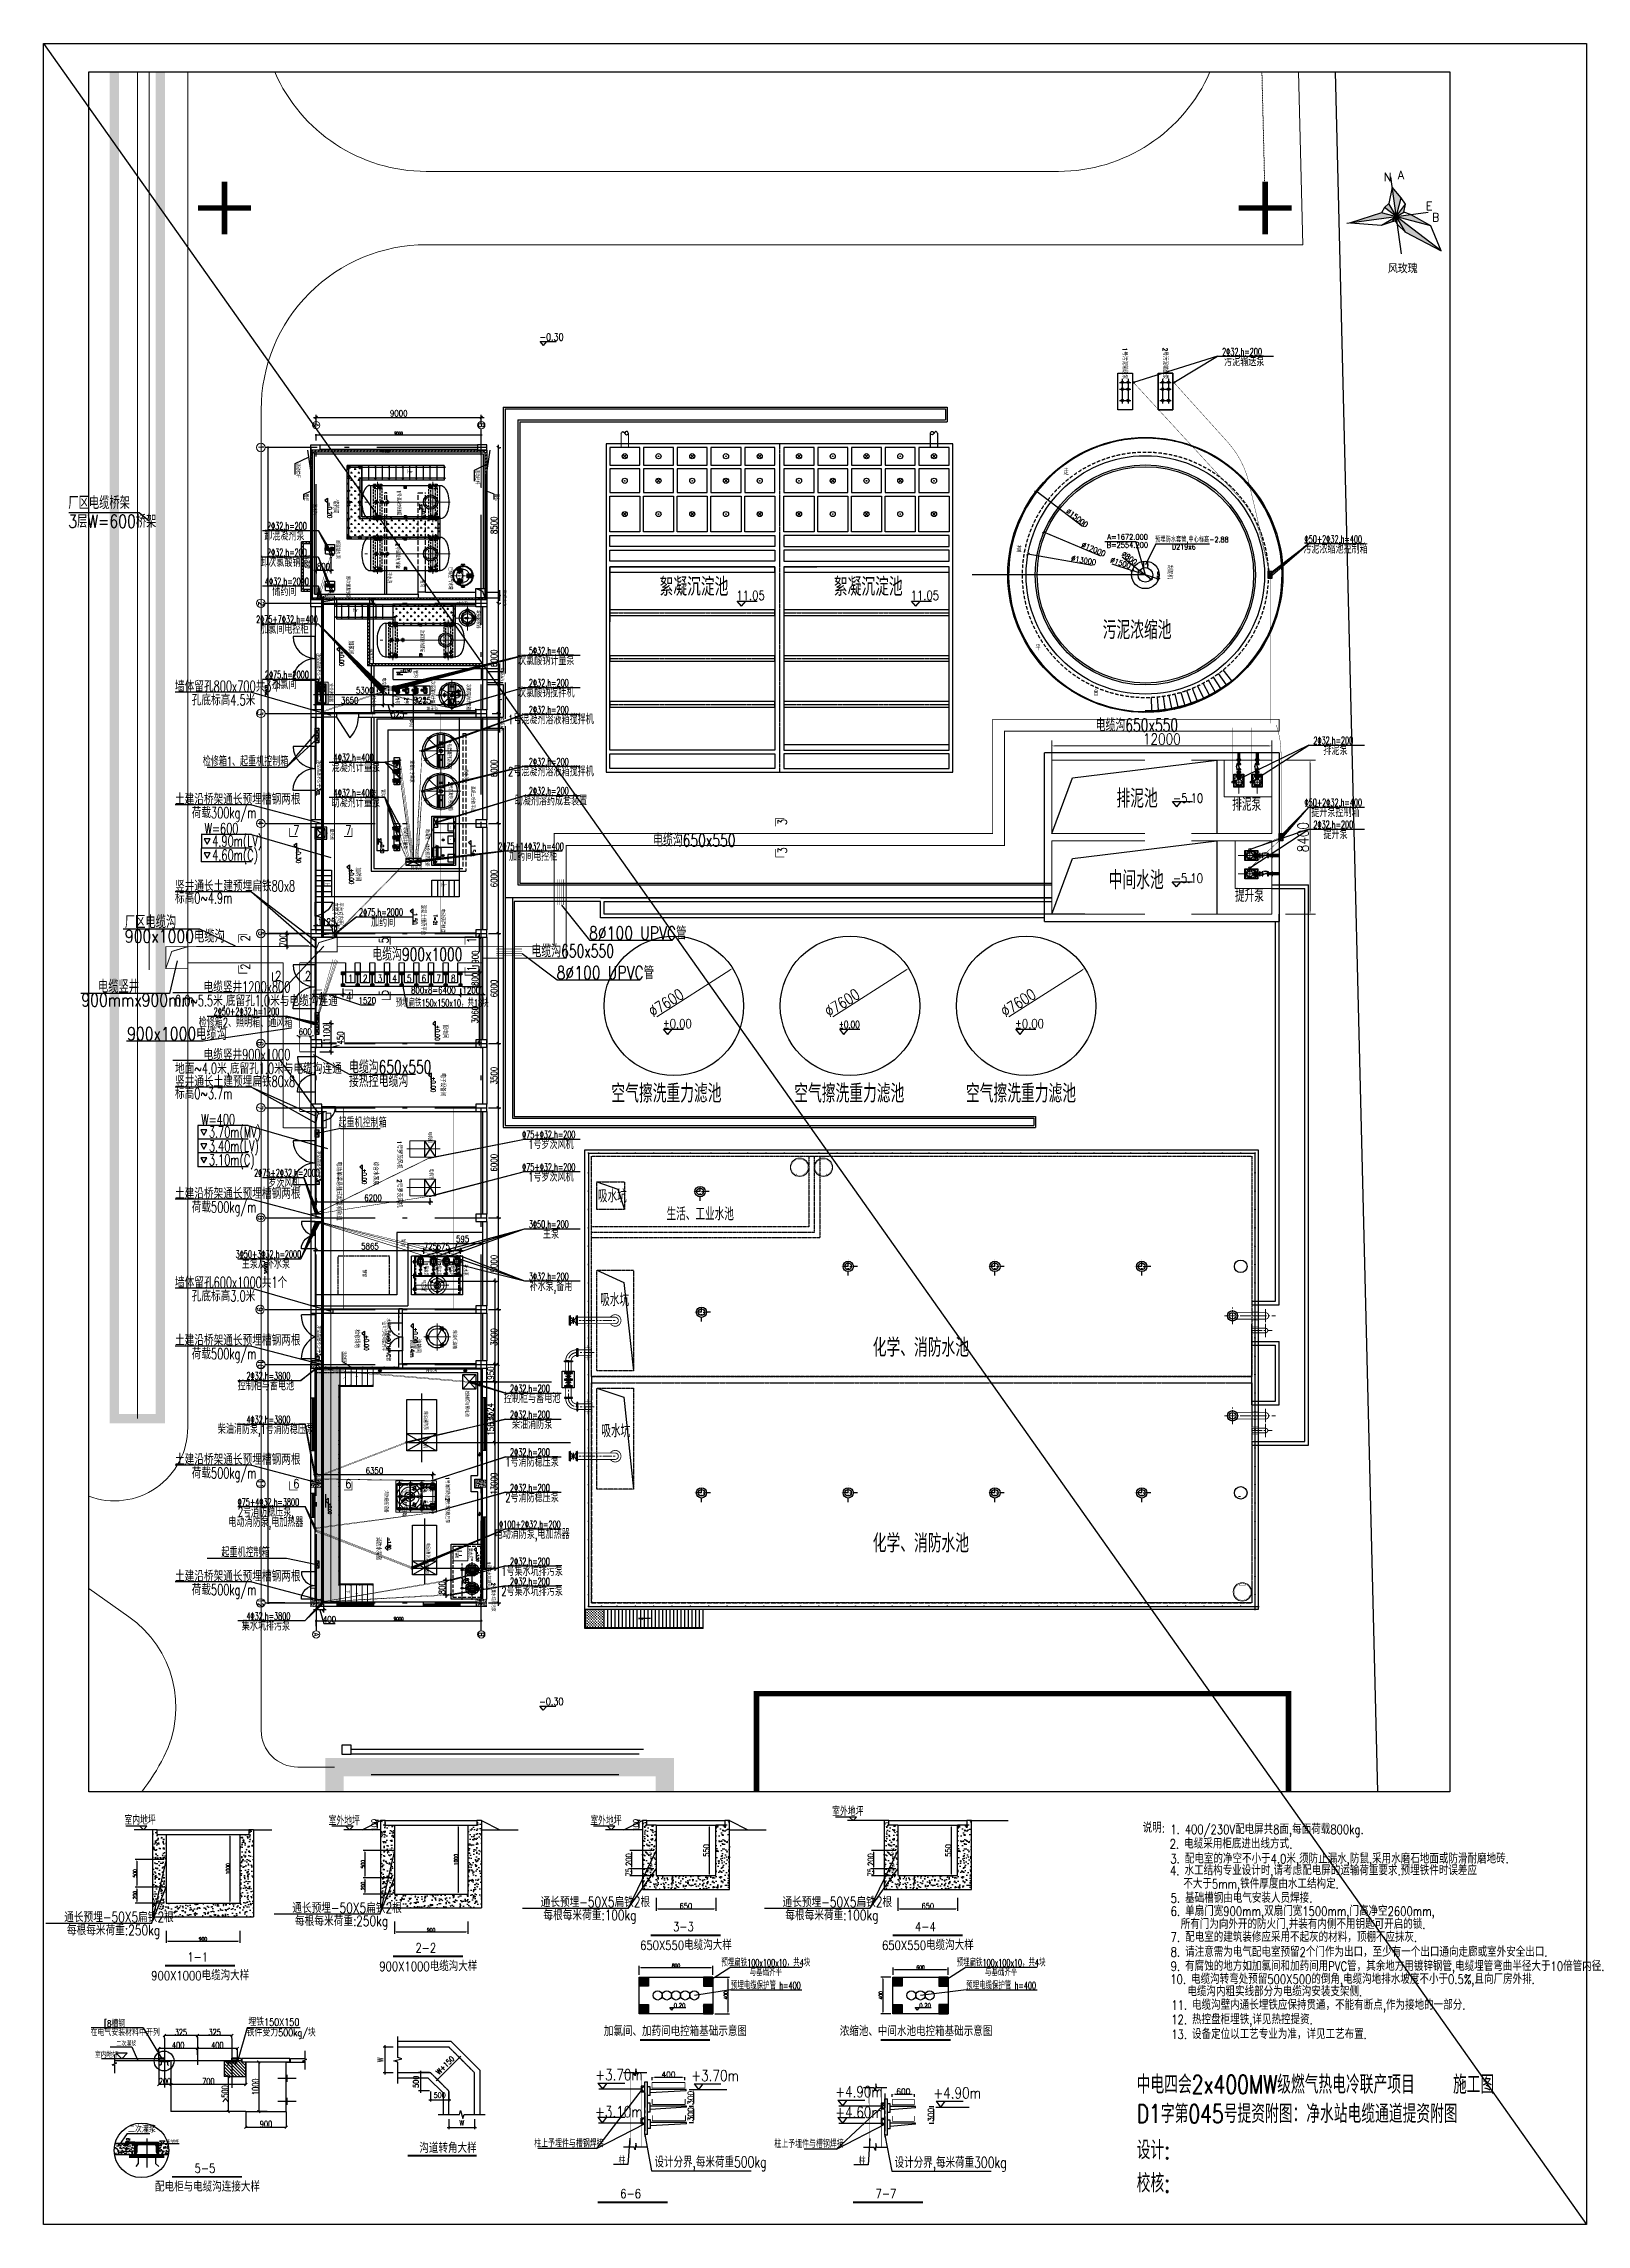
# Model space of a CAD drawing. Header units: millimetres. Extents: x -437359 to 106527, y -82378 to 117612.
# Drawn here: x -437359 to -353259, y -30775 to 88125 of the extents above; entities that cross this region are included whole.
import ezdxf
from ezdxf.enums import TextEntityAlignment as Align

# ---------------------------------------------------------------- set-up
doc = ezdxf.new("R2010")
doc.units = ezdxf.units.MM
for name, pattern in [('( Hidden )', [0.375, 0.25, -0.125]), ('4 点画线', [9.36, 6.24, -1.43, 0.26, -1.43]), ('ACAD_ISO02W100', [15, 12, -3]), ('ACAD_ISO04W100', [30, 24, -3, 0, -3]), ('ACAD_ISO05W100', [33, 24, -3, 0, -3, 0, -3]), ('ACAD_ISO10W100', [18.5, 12, -3, 0.5, -3]), ('BORDER', [1.75, 0.5, -0.25, 0.5, -0.25, 0, -0.25]), ('CENTER', [50.8, 31.75, -6.35, 6.35, -6.35]), ('CENTER2', [28.575, 19.05, -3.175, 3.175, -3.175]), ('CENTERX2', [4, 2.5, -0.5, 0.5, -0.5]), ('DASH', [0.35, 0.25, -0.1]), ('DASHDOT', [1, 0.5, -0.25, 0, -0.25]), ('DASHDOTX2', [2, 1, -0.5, 0, -0.5]), ('DASHED', [0.75, 0.5, -0.25]), ('DASHED2', [0.375, 0.25, -0.125]), ('DASHEDX2', [38.1, 25.4, -12.7]), ('EB_DASHDOT', [39, 30, -3, 3, -3]), ('F', [0.75, 0.5, -0.25]), ('HIDDEN', [9.525, 6.35, -3.175])]:
    doc.linetypes.add(name, pattern=pattern)
doc.layers.get('0').update_dxf_attribs({"color": 8})
doc.layers.get('Defpoints').update_dxf_attribs({"color": 8})
for name, color, linetype in [('-gps-dim', 8, 'Continuous'), ('01', 8, 'Continuous'), ('06 粗点画线', 8, '4 点画线'), ('1', 8, 'Continuous'), ('1---冷却塔', 8, 'Continuous'), ('1--构筑物', 8, 'Continuous'), ('11', 8, 'Continuous'), ('1轮廓实线层', 8, 'Continuous'), ('2', 8, 'Continuous'), ('2细线层', 8, 'Continuous'), ('3', 8, 'Continuous'), ('4', 8, 'DASHED2'), ('5', 8, 'Continuous'), ('8', 8, 'Continuous'), ('AXIS', 8, 'CENTER'), ('base-0', 8, 'Continuous'), ('bg', 8, 'Continuous'), ('BONUS', 8, 'Continuous'), ('CENTER', 8, 'CENTER'), ('col', 8, 'Continuous'), ('DIM', 8, 'Continuous'), ('DIM-1', 8, 'Continuous'), ('DIM_SYMB', 8, 'Continuous'), ('EQUIPMENT', 8, 'Continuous'), ('KKS', 8, 'Continuous'), ('LVTRY', 8, 'Continuous'), ('NEW', 8, 'Continuous'), ('n道路竖向', 8, 'Continuous'), ('TEXT', 8, 'Continuous'), ('THIN', 8, 'Continuous'), ('TK', 8, 'Continuous'), ('TRAY', 8, 'Continuous'), ('wall', 8, 'Continuous'), ('WP', 8, 'Continuous'), ('x标注', 8, 'Continuous'), ('Z-本期建构筑物', 8, 'Continuous'), ('Z-编号', 8, 'Continuous'), ('ZXX', 8, 'CENTER'), ('刮泥机', 8, 'Continuous'), ('厂区电缆通道', 8, 'Continuous'), ('回用水池提升泵进出水管', 8, 'Continuous'), ('图层1', 8, 'Continuous'), ('图层2', 8, 'ACAD_ISO10W100'), ('图框', 8, 'Continuous'), ('埋铁', 8, 'Continuous'), ('埋铁提资', 8, 'Continuous'), ('墙', 8, 'Continuous'), ('外框', 8, 'Continuous'), ('套管', 8, 'Continuous'), ('标注', 8, 'Continuous'), ('标高', 8, 'Continuous'), ('栏杆', 8, 'Continuous'), ('栏杆平台', 8, 'Continuous'), ('桥架标注', 8, 'Continuous'), ('水池构筑物', 8, 'Continuous'), ('水管', 8, 'Continuous'), ('法兰', 8, 'Continuous'), ('生活水', 8, 'BORDER'), ('生活水管道', 8, 'Continuous'), ('电气', 8, 'CENTER'), ('电气1', 8, 'Continuous'), ('电气尺寸标注', 8, 'Continuous'), ('电气标注', 8, 'Continuous'), ('电缆敷设', 8, 'DASH'), ('电缆桥架', 8, 'Continuous'), ('管道标注', 8, 'Continuous'), ('细实线', 8, 'Continuous'), ('设备', 8, 'Continuous'), ('设备、管道、管件及阀门', 8, 'Continuous'), ('阀门、管件', 8, 'Continuous'), ('阀门、设备', 8, 'Continuous'), ('零米电缆', 8, 'Continuous'), ('预埋件', 8, 'Continuous')]:
    doc.layers.add(name, color=color, linetype=linetype)
for name, color, linetype, lineweight in [('CAXA1', 8, 'EB_DASHDOT', 25), ('ROAD-CENT', 8, 'CENTER', 0), ('road_mr', 8, 'Continuous', 0), ('Road_s标高', 8, 'Continuous', 0), ('Z-综合管架', 8, 'Continuous', 0), ('中心线', 8, 'ACAD_ISO10W100', 5), ('土建', 8, 'Continuous', 20), ('尺寸标注', 8, 'Continuous', 18), ('建构筑物', 8, 'Continuous', 18), ('最粗线', 8, 'Continuous', 200), ('标注说明', 8, 'Continuous', 13), ('电缆通道', 8, 'Continuous', 30)]:
    doc.layers.add(name, color=color, linetype=linetype, lineweight=lineweight)
doc.styles.add('1', font='geditxt.shx', dxfattribs={"width": 0.75, "bigfont": 'hzfs_1.shx'})
doc.styles.add('GEDITXT', font='geditxt.shx', dxfattribs={"width": 0.72, "height": 400, "bigfont": 'hzfs_1.shx'})
doc.styles.add('geditxt1', font='geditxt.shx', dxfattribs={"width": 0.65, "bigfont": 'hzfs_1.shx'})
doc.styles.add('HMDXFS', font='geditxt.shx', dxfattribs={"width": 0.8, "bigfont": 'hztxt1.shx'})
doc.styles.add('HT', font='geditxt.shx', dxfattribs={"bigfont": 'hzfs_1.shx'})
doc.styles.add('HZ', font='geditxt.shx', dxfattribs={"width": 0.8, "bigfont": 'hzfs_1.shx'})
doc.styles.add('HZ1', font='geditxt.shx', dxfattribs={"width": 0.75, "bigfont": 'hztxt1.shx'})
doc.styles.add('HZTXT', font='geditxt.shx', dxfattribs={"width": 0.7, "bigfont": 'hzfs_1.shx'})
doc.styles.add('HZXT', font='geditxt.shx', dxfattribs={"width": 0.72, "bigfont": 'hzfs_1.shx'})
doc.styles.add('ROMANT', font='geditxt.shx', dxfattribs={"width": 0.75, "height": 300, "bigfont": 'hzfs_1.shx'})
doc.styles.get("Standard").update_dxf_attribs({"font": 'geditxt.shx', "bigfont": 'hzfs_1.shx'})
doc.styles.add('STYLE1', font='geditxt.shx', dxfattribs={"width": 0.7, "bigfont": 'hzfs_1.shx'})
doc.styles.add('TSSD_Dimension', font='geditxt.shx', dxfattribs={"width": 0.7, "bigfont": 'hztxt1.shx'})
doc.styles.add('WS', font='geditxt.shx', dxfattribs={"width": 0.75, "bigfont": 'hzfs_1.shx'})
doc.styles.add('ZZY', font='geditxt.shx', dxfattribs={"width": 0.8, "bigfont": 'hztxt1.shx'})
doc.styles.add('统一字体', font='geditxt.shx', dxfattribs={"width": 0.75, "bigfont": 'hzfs_1.shx'})
doc.styles.add('黑体', font='geditxt.shx', dxfattribs={"bigfont": 'hzfs_1.shx'})
doc.linetypes.add('WALL', pattern='A,1,-1e-06,["■",HT,S=0.15,R=0,X=0,Y=-0.16],-1e-06', length=1.000002)
doc.linetypes.add('ZIGZAG', pattern='A,0.00254,-5.08,[131,ltypeshp.shx,S=5.08,R=0,X=-5.08,Y=0],-10.16,[131,ltypeshp.shx,S=5.08,R=180,X=5.08,Y=0],-5.08', length=20.32254)
doc.dimstyles.new('DCG', dxfattribs={"dimtxt": 200, "dimasz": 150, "dimexe": 10, "dimexo": 10, "dimtad": 1, "dimdec": 0, "dimdsep": 46, "dimtxsty": 'Standard', "dimcen": 2.5, "dimazin": 2, "dimtfac": 1, "dimtdec": 0, "dimtofl": 0, "dimtmove": 0, "dimatfit": 3, "dimfxl": 0, "dimtolj": 1, "dimtzin": 0, "dimarcsym": 0})
doc.dimstyles.new('DIM50', dxfattribs={"dimscale": 50, "dimtxt": 3, "dimasz": 1.5, "dimexe": 1, "dimexo": 1, "dimgap": 0.5, "dimtad": 1, "dimdec": 0, "dimzin": 12, "dimdsep": 46, "dimtxsty": 'HZ', "dimblk": 'ARCHTICK', "dimcen": 0, "dimdle": 1, "dimclrd": 256, "dimclre": 256, "dimclrt": 256, "dimadec": 0, "dimazin": 0, "dimtfac": 0.875, "dimtdec": 0, "dimtix": 1, "dimtmove": 2, "dimatfit": 3, "dimfxl": 0, "dimtolj": 1, "dimtzin": 12, "dimarcsym": 0})
doc.dimstyles.new('ISO-25$3', dxfattribs={"dimscale": 25, "dimtxt": 3, "dimasz": 3, "dimexe": 1.1, "dimexo": 0.625, "dimtad": 0, "dimdsep": 46, "dimtxsty": 'HZ', "dimblk": 'ARCHTICK', "dimcen": 2.5, "dimdle": 1, "dimclrd": 256, "dimclre": 256, "dimadec": 0, "dimazin": 0, "dimtfac": 1, "dimtmove": 2, "dimatfit": 3, "dimldrblk": 'ARCHTICK', "dimfxl": 0, "dimarcsym": 0})
doc.dimstyles.new('ISO-50', dxfattribs={"dimscale": 50, "dimtxt": 3.5, "dimasz": 2, "dimexe": 1, "dimexo": 1, "dimgap": 0.5, "dimtad": 1, "dimdec": 0, "dimtxsty": 'HZ', "dimblk": 'ARCHTICK', "dimcen": 2.5, "dimdle": 1, "dimclrd": 256, "dimclre": 256, "dimadec": 0, "dimazin": 0, "dimtfac": 1, "dimtdec": 0, "dimtmove": 1, "dimatfit": 3, "dimldrblk": 'ARCHTICK', "dimfxl": 0, "dimarcsym": 0})
doc.dimstyles.new('LXM50', dxfattribs={"dimscale": 0.5, "dimtxt": 350, "dimasz": 180, "dimexe": 200, "dimexo": 250, "dimgap": 15, "dimtad": 1, "dimdec": 0, "dimzin": 0, "dimdsep": 46, "dimtxsty": 'HZ', "dimcen": 0.15, "dimclrd": 256, "dimclre": 256, "dimclrt": 256, "dimadec": 0, "dimazin": 0, "dimtfac": 1, "dimtdec": 0, "dimtix": 1, "dimtmove": 2, "dimatfit": 2, "dimfxl": 0, "dimtolj": 1, "dimtzin": 0, "dimarcsym": 0})
doc.dimstyles.new('normal', dxfattribs={"dimtxt": 3.5, "dimasz": 1, "dimexe": 2.5, "dimexo": 3, "dimgap": 1.5, "dimtad": 1, "dimdec": 0, "dimzin": 0, "dimdsep": 46, "dimtxsty": 'Standard', "dimblk": 'ARCHTICK', "dimcen": 0.09, "dimadec": 0, "dimazin": 0, "dimtfac": 1, "dimtdec": 0, "dimtix": 1, "dimtmove": 2, "dimatfit": 3, "dimldrblk": 'ARCHTICK', "dimfxl": 0, "dimtolj": 1, "dimtzin": 0, "dimarcsym": 0})
doc.dimstyles.new('TSSD_50_100', dxfattribs={"dimtxt": 300, "dimasz": 100, "dimexe": 100, "dimexo": 250, "dimgap": 100, "dimtad": 1, "dimdec": 0, "dimlfac": 0.5, "dimzin": 0, "dimdsep": 46, "dimtxsty": 'TSSD_Dimension', "dimblk": 'ARCHTICK', "dimblk1": 'ARCHTICK', "dimblk2": 'ARCHTICK', "dimcen": 0, "dimdle": 100, "dimclrt": 7, "dimadec": 0, "dimazin": 0, "dimtfac": 1, "dimtdec": 0, "dimtix": 1, "dimtmove": 2, "dimatfit": 3, "dimfxl": 0, "dimtolj": 1, "dimtzin": 0, "dimarcsym": 0})
doc.dimstyles.new('yk1.50', dxfattribs={"dimtxt": 350, "dimasz": 150, "dimexe": 150, "dimexo": 100, "dimgap": 50, "dimtad": 1, "dimdec": 0, "dimdsep": 46, "dimtxsty": 'HZ', "dimblk": 'ARCHTICK', "dimcen": 2.5, "dimdle": 150, "dimclrd": 256, "dimclre": 256, "dimclrt": 256, "dimadec": 0, "dimazin": 0, "dimtfac": 1, "dimtdec": 0, "dimtmove": 1, "dimatfit": 3, "dimfxl": 0, "dimlwd": -1, "dimlwe": -1, "dimarcsym": 0})
pattern_1 = [(45, (-558971.28, 571810.9), (-88.388348, 88.388348), [])]
pattern_2 = [(45, (-151343.336, -8789.16), (-22.4506403, 22.4506403), [])]

msp = doc.modelspace()

# ---------------------------------------------------------------- texts
for s, height, style, width, p in [('-0.30', 400, 'HZ', 0.8, (-410328.1, 71928.8)), ('走', 300, 'HZTXT', 0.7, (-381759.4, 64621.9)), ('道', 300, 'HZTXT', 0.7, (-384333.4, 60400.6)), ('预埋防水套管,中心标高-2.88', 300, 'HZTXT', 0.7, (-376764.1, 60935.9)), ('D219x6', 300, 'HZTXT', 0.7, (-375853.4, 60535.4)), ('11.05 ', 500, 'HZ', 0.8, (-399591.6, 57786.8)), ('11.05 ', 500, 'HZ', 0.8, (-390091.6, 57786.8)), ('平', 300, 'HZTXT', 0.7, (-383288.1, 55042.8)), ('台', 300, 'HZTXT', 0.7, (-380136.1, 52574.6)), ('%%P0.00', 500, 'HZ', 0.8, (-403607.6, 34443.1)), ('%%P0.00', 400, 'GEDITXT', 0.72, (-394007.6, 34443.1)), ('%%P0.00', 500, 'HZ', 0.8, (-384407.6, 34443.1)), ('-0.30', 400, 'HZ', 0.8, (-410339.8, -2465.1)), ('室外地坪', 450, 'HZ', 0.7, (-394371.2, -8506.8)), ('室内地坪', 450, 'HZ', 0.7, (-432954.9, -8975.9)), ('室外地坪', 450, 'HZ', 0.7, (-421823.5, -9006.8)), ('室外地坪', 450, 'HZ', 0.7, (-407558, -9006.8))]:
    msp.add_text(s, height=height, dxfattribs=dict(style=style, width=width)).set_placement(p)
at = {"color": 0, "style": 'STYLE1'}
for s, height, width, p in [('1号污泥输送泵', 250, 0.75, (-378542.7, 71542.1)), ('2号污泥输送泵', 250, 0.75, (-376342.7, 71542.1)), ('-0.20', 250, 0.7, (-421891.8, 63126.3)), ('储药间', 250, 0.75, (-421562.6, 63267.4)), ('1号混凝剂储罐', 200, 0.75, (-418096.7, 63771.6)), ('-0.50', 175, 0.75, (-416743.3, 62807.7)), ('卸混凝剂泵', 200, 0.75, (-421423.3, 61048, 0)), ('2号混凝剂储罐', 200, 0.75, (-418158, 60873.2)), ('压缩空气储罐', 200, 0.75, (-415283.5, 59577.5)), ('刮泥机', 250, 0.75, (-376090.7, 59694.1)), ('卸次氯酸钠泵', 200, 0.75, (-420868.2, 59085.2, 0)), ('酸雾吸收器', 200, 0.75, (-413756.3, 57246.6)), ('次氯酸钠储罐', 200, 0.75, (-416830.4, 56168.4)), ('%%P0.00', 250, 0.7, (-421238.4, 55016.8)), ('加氯间', 250, 0.75, (-420734.3, 55576.5)), ('电控柜', 200, 0.75, (-418917.1, 53560.8)), ('安全淋浴器', 200, 0.75, (-421801.4, 53241.2)), ('1号', 200, 0.75, (-418183, 52473.8)), ('2号', 200, 0.75, (-417683, 52473.8)), ('3号', 200, 0.75, (-417183, 52473.8)), ('4号', 200, 0.75, (-416683, 52473.8)), ('次氯酸钠计量泵', 200, 0.75, (-416247.1, 53367.7)), ('0.10', 250, 0.7, (-414962.3, 52608.6)), ('次氯酸钠计量箱', 200, 0.75, (-414305.9, 53204.7)), ('1号混凝剂溶液箱', 200, 0.75, (-415352.5, 50119.4)), ('混凝剂计量泵', 200, 0.75, (-417394, 49049.8)), ('2号混凝剂溶液箱', 200, 0.75, (-415281.2, 47878.8)), ('排水沟', 200, 0.75, (-414434.4, 48563.1)), ('混凝土检修平台', 200, 0.75, (-414062.2, 47663.1)), ('盥洗池', 200, 0.75, (-421753.8, 45327.7)), ('助凝剂计量泵', 200, 0.75, (-417746.5, 45423.9)), ('助凝剂一体化投药设备', 200, 0.75, (-416545.5, 45286.8)), ('-0.30', 250, 0.7, (-423590, 44317.2)), ('-0.50', 175, 0.75, (-418990, 44611.8)), ('1.50', 250, 0.7, (-414072.9, 44463.5)), ('%%P0.00', 250, 0.7, (-420703, 43137.4)), ('加药间', 250, 0.75, (-420345.9, 43215.1)), ('高度不小于2.5m', 250, 0.7, (-421618.9, 41291.5)), ('平台对内开门', 250, 0.7, (-421307.8, 41291.5)), ('1.50', 250, 0.7, (-417240.8, 40733.4)), ('混凝土储药平台', 250, 0.7, (-416784.9, 41178.2)), ('%%P0.00', 250, 0.7, (-416018.3, 34602)), ('配电间', 250, 0.75, (-415595.6, 34644.8)), ('%%P0.00', 250, 0.7, (-416242.3, 31795.6)), ('电子设备间', 250, 0.75, (-415714.1, 31988.6)), ('%%P0.00', 250, 0.7, (-420000.3, 26778.8)), ('综合水泵房', 250, 0.75, (-419384.6, 27163.6)), ('检修场地', 250, 0.75, (-420404.3, 18015.8)), ('%%P0.00', 250, 0.7, (-417220.4, 18116.7)), ('%%P0.00', 250, 0.7, (-419882, 17709.7)), ('高度4m', 250, 0.75, (-417384.9, 17469.6)), ('油箱间', 250, 0.75, (-417070.4, 17505.6))]:
    msp.add_text(s, height=height, rotation=270, dxfattribs=dict(at, width=width)).set_placement(p)
at = {"style": 'HZXT', "width": 0.8}
msp.add_text(' A=1672.000 ', height=300, dxfattribs=at).set_placement((-379558.6, 60990.3), align=Align.BOTTOM_LEFT)
msp.add_text(' B=2554.200 ', height=300, dxfattribs=at).set_placement((-379588.7, 60941.2), align=Align.TOP_LEFT)
at = {"color": 0, "ltscale": 0.8, "style": 'STYLE1', "width": 0.75}
for p in [(-403781.4, 58012.9), (-394281.4, 58012.9)]:
    msp.add_text('絮凝沉淀池', height=1000, dxfattribs=at).set_placement(p)
for s, height, p in [('污泥浓缩池', 1000, (-377749.9, 55653.1)), ('排泥池', 1000, (-377749.9, 46466.4)), ('排泥泵', 700, (-371775.2, 46295.2)), ('中间水池', 1000, (-377799.8, 42019.2)), ('提升泵', 700, (-371626.1, 41327.9)), ('空气擦洗重力滤池', 1000, (-403407, 30386.6)), ('空气擦洗重力滤池', 1000, (-393440.3, 30386.6)), ('空气擦洗重力滤池', 1000, (-384079.3, 30386.6))]:
    msp.add_text(s, height=height, dxfattribs=at).set_placement(p, align=Align.CENTER)
at = {"color": 0, "style": 'STYLE1'}
for s, height, width, p in [('-0.50', 175, 0.75, (-417933.3, 53854.3)), ('0.20', 250, 0.7, (-403013.1, -18963)), ('0.20', 250, 0.7, (-389628.3, -18963))]:
    msp.add_text(s, height=height, dxfattribs=dict(at, width=width)).set_placement(p)
at = {"color": 0, "ltscale": 0.8, "style": 'STYLE1', "width": 0.75}
for p in [(-389537.5, 17087.1), (-389537.5, 6416.5)]:
    msp.add_text('化学、消防水池', height=1000, dxfattribs=at).set_placement(p, align=Align.MIDDLE)
at = {"lineweight": 9, "style": 'HZ', "width": 0.7}
for p in [(-421119.2, 15499.7), (-420906.5, 3808.6)]:
    msp.add_text('下', height=200, rotation=270, dxfattribs=at).set_placement(p)
at = {"width": 0.75}
for s, p in [('通长预埋-50X5扁铁2根', (-410265.1, -13479)), ('通长预埋-50X5扁铁2根', (-397078.3, -13479)), ('通长预埋-50X5扁铁2根', (-436238.3, -14300.9)), ('通长预埋-50X5扁铁2根', (-423804.8, -13800.9)), ('每根每米荷重:250kg', (-423657.3, -14512.7)), ('每根每米荷重:100kg', (-410117.7, -14190.7)), ('每根每米荷重:100kg', (-396930.9, -14190.7)), ('每根每米荷重:250kg', (-436090.8, -15012.7))]:
    msp.add_text(s, height=562.5, dxfattribs=at).set_placement(p)
at = {"char_height": 500, "width": 1092.768, "attachment_point": 1, "style": 'HZ'}
for insert in [(-375792.7, 47235.7), (-375804, 42871.8)]:
    msp.add_mtext('-5.10', dxfattribs=dict(at, insert=insert))
at = {"layer": '01', "color": 2, "width": 0.75}
for s, height, style, p in [('%%P0.00', 175, 'WS', (-421841.4, 8554.2)), ('-1.80', 175, 'WS', (-418604.4, 6652.5, 2.5)), ('-1.80', 175, 'HZ', (-414356.9, 4831.9)), ('-3.50', 150, 'HZ', (-413779.2, 5906))]:
    msp.add_text(s, height=height, rotation=270, dxfattribs=dict(at, style=style)).set_placement(p)
at = {"layer": '2', "color": 3, "ltscale": 1000, "insert": (-432780.4, -26188.9), "char_height": 150, "attachment_point": 5, "rotation": 90, "style": 'ZZY'}
msp.add_mtext('\\A1;10', dxfattribs=at)
at = {"layer": '3', "lineweight": 9, "style": 'WS', "width": 0.75}
for tag, p in [('A', (-422500.6, 67322.2)), ('B', (-413500.6, 67322.2)), ('A', (-422500.6, 1392.9)), ('B', (-413500.6, 1392.9))]:
    msp.add_attdef(tag, text='', height=300, rotation=270, dxfattribs=at).set_placement(p, align=Align.MIDDLE)
at = {"layer": '5', "width": 0.8}
for s, height, style, p in [('说明:', 500, '统一字体', (-377445.7, -9410.4)), ('1. 400/230V配电屏共8面,每面荷载800kg.', 500, '统一字体', (-375942.3, -9490.6)), ('2. 电缆采用柜底进出线方式.', 500, '统一字体', (-375972.4, -10277.6)), ('3. 配电室的净空不小于4.0米,须防止漏水,防鼠,采用水磨石地面或防滑耐磨地砖.', 500, '统一字体', (-375939.6, -11093.4)), ('4. 水工结构专业设计时,请考虑配电屏的运输荷重要求.预埋铁件时误差应', 500, '统一字体', (-375954.8, -11733.5)), ('5. 基础槽钢由电气安装人员焊接.', 500, '统一字体', (-375922, -13238.8)), ('不大于5mm,铁件厚度由水工结构定.', 500, '统一字体', (-375231.2, -12460.7)), ('6. 单扇门宽900mm,双扇门宽1500mm,门高净空2600mm,', 500, '统一字体', (-375922, -13948.8)), ('  所有门为向外开的防火门,并装有内侧不用钥匙可开启的锁.', 500, '统一字体', (-375922, -14658.9)), ('7. 配电室的建筑装修应采用不起灰的材料，顶棚不应抹灰.', 500, '统一字体', (-375922, -15368.9)), ('8. 请注意需为电气配电室预留2个门作为出口，至少有一个出口通向走廊或室外安全出口.', 500, '统一字体', (-375921.5, -16179.7)), ('9. 有腐蚀的地方如加氯间和加药间用PVC管，其余地方用镀锌钢管,电缆埋管弯曲半径大于10倍管内径.', 500, '统一字体', (-375921.5, -16949.8)), ('10. 电缆沟转弯处预留500X500的倒角,电缆沟地排水坡度不小于0.5%%%,且向厂房外排.', 500, '统一字体', (-375942.6, -17658)), ('电缆沟内粗实线部分为电缆沟安装支架侧.', 500, '统一字体', (-375012.2, -18334.1)), ('11. 电缆沟壁内通长埋铁应保持贯通，不能有断点,作为接地的一部分.', 500, '统一字体', (-375888, -19068.6)), ('铁件受力500kg/块', 400, 'ZZY', (-426301.2, -20520.8)), ('埋铁150X150', 400, 'ZZY', (-426202.1, -19945.9)), ('12. 热控盘柜埋铁,详见热控提资.', 500, '统一字体', (-375888, -19858.6)), ('13. 设备定位以工艺专业为准，详见工艺布置.', 500, '统一字体', (-375888, -20663.3)), ('二次灌浆', 250, 'ZZY', (-433388.4, -21048.7))]:
    msp.add_text(s, height=height, dxfattribs=dict(at, style=style)).set_placement(p)
at = {"layer": '5', "color": 7, "style": 'ZZY', "width": 0.8}
for s, p in [('在电气安装材料中开列', (-434802.1, -20492.2)), ('[8槽钢', (-434071.4, -20000.9)), ('二次灌浆', (-432756.4, -25765.5))]:
    msp.add_text(s, height=350, dxfattribs=at).set_placement(p)
at = {"layer": 'bg', "color": 7, "width": 0.7}
for s, p in [('接站区排水沟', (-412309.8, 58317.2)), ('接站区管沟', (-412427.3, 54086.4)), ('接站区管沟', (-412427.3, 51379.4))]:
    msp.add_text(s, height=150, rotation=270, dxfattribs=at).set_placement(p)
at = {"layer": 'EQUIPMENT', "lineweight": 9, "width": 0.75}
for s, height, style, p in [('活动栏杆', 200, 'HZ', (-423600.1, 65259.4)), ('活动栏杆', 200, 'HZ', (-413828.4, 64903)), ('围栏', 200, 'HZ', (-423138.8, 63590.9)), ('排水沟', 200, 'HZ', (-422687.7, 63044.2)), ('围栏', 200, 'HZ', (-412761.2, 63590.9)), ('排水沟', 200, 'HZ', (-418604.1, 59305.9)), ('管沟', 200, 'HZ', (-416822.7, 58893.8)), ('排水沟', 200, 'HZ', (-419600.6, 55148.7)), ('管沟', 200, 'HZ', (-417186.9, 53961.3)), ('排水沟', 200, 'HZ', (-419485, 52583.7)), ('管沟', 200, 'HZ', (-417437.8, 51284.7)), ('排水沟', 200, 'HZ', (-419485, 47434)), ('管沟', 200, 'HZ', (-418966.5, 47476.9)), ('电机侧', 200, 'WS', (-416406.6, 28810.5)), ('电机侧', 200, 'WS', (-416327.2, 26789.9)), ('管沟', 200, 'WS', (-417864.5, 22963.8, 0.1)), ('管内的与沟底齐平', 200, 'HZ', (-418918.8, 18456.6)), ('水结预埋dn90 UPVC管', 200, 'HZ', (-418658.8, 18626.1)), ('柴油机油箱', 200, 'HZ', (-415052, 17972.7)), ('活动栏杆', 175, 'WS', (-421046.5, 16827, 0.3)), ('柴油消防泵', 200, 'WS', (-416634.9, 13559.3, 2.5)), ('柴油机', 200, 'WS', (-416655, 12166.7, -2.5)), ('1号消防稳压泵', 200, 'WS', (-415444.4, 9966.4)), ('消防稳压设备', 200, 'WS', (-418784.8, 9239.4)), ('立式隔膜气压罐', 200, 'WS', (-417796.2, 9241.5, 2.5)), ('2号消防稳压泵', 200, 'WS', (-415444.4, 8831.2)), ('电动消防泵', 200, 'WS', (-416516.3, 6371.2)), ('集水坑', 200, 'HZ', (-414194.6, 6099.9)), ('电机侧', 200, 'WS', (-416581.5, 5293.7)), ('1号集水坑排污泵', 200, 'WS', (-413200.6, 5352)), ('2号集水坑排污泵', 200, 'WS', (-412944.8, 4203.3))]:
    msp.add_text(s, height=height, rotation=270, dxfattribs=dict(at, style=style)).set_placement(p)
at = {"layer": 'EQUIPMENT', "lineweight": 9, "style": 'HZ', "width": 0.75}
for p in [(-414851.9, 57482.8), (-416480.9, 51719.3), (-417337.5, 43073.4), (-416516.1, 15691.5)]:
    msp.add_text('排水沟', height=200, dxfattribs=at).set_placement(p)
at = {"layer": 'KKS', "linetype": 'Continuous', "style": 'HZ', "width": 0.7}
msp.add_text('钢盖板', height=150, rotation=270, dxfattribs=at).set_placement((-414922.5, 5973.6))
at = {"layer": 'NEW', "color": 3, "style": 'HZ'}
for s, height, width, p in [('净空高度不少于3m', 200, 0.8, (-422461.8, 54894.5)), ('净空高度不少于3m', 200, 0.8, (-422461.8, 49058.8)), ('T=2t', 200, 0.8, (-416112.2, 40628.7)), ('电动葫芦轨道', 200, 0.8, (-415700.2, 40950)), ('净空高度不少于3m', 200, 0.8, (-422461.8, 27779.4)), ('1号罗茨风机', 250, 0.8, (-418092.1, 28311.3)), ('电动单梁悬挂式起重机轨道', 250, 0.8, (-421384.2, 27185.7)), ('2号罗茨风机', 250, 0.8, (-418092.1, 26211.3)), ('1号主泵', 200, 0.75, (-416618.4, 21662.4)), ('2号主泵', 200, 0.75, (-415918.4, 21662.8)), ('3号主泵', 200, 0.75, (-415218.4, 21662.4)), ('补水泵', 200, 0.75, (-414455.7, 21554.8)), ('气压罐', 200, 0.75, (-416763.7, 20730.8)), ('净空高度不少于3m', 200, 0.8, (-422461.8, 18242.1))]:
    msp.add_text(s, height=height, rotation=270, dxfattribs=dict(at, width=width)).set_placement(p)
at = {"layer": 'n道路竖向', "color": 3, "linetype": 'Continuous', "style": 'HZ', "width": 0.75}
for s, height, p in [('预留', 200, (-419972.7, 21284)), ('消防水泵房', 250, (-419233.6, 6700.4))]:
    msp.add_text(s, height=height, rotation=270, dxfattribs=at).set_placement(p)
msp.add_text('控制柜与蓄电池', height=200, rotation=270, dxfattribs=at).set_placement((-414282.2, 14680.4), align=Align.MIDDLE_LEFT)
at = {"layer": 'TK', "color": 0, "width": 0.8}
for s, p in [('+3.70m', (-407289.1, -22920.5)), ('+3.70m', (-402052.7, -22958.2)), ('+4.90m', (-394209.3, -23844.1)), ('+4.90m', (-388855.4, -23907.8)), ('+3.10m', (-407299.1, -24934.3)), ('+4.60m', (-394209.3, -24959.2))]:
    msp.add_text(s, height=600, dxfattribs=at).set_placement(p)
at = {"layer": 'TRAY', "style": 'HZ', "width": 0.72}
for s, p in [('设计分界,每米荷重500kg', (-404058.1, -27671.1)), ('设计分界,每米荷重300kg', (-390968.2, -27696))]:
    msp.add_text(s, height=600, dxfattribs=at).set_placement(p)
at = {"layer": 'x标注', "ltscale": 0.5, "style": 'STYLE1', "width": 0.75}
msp.add_text('集液槽', height=250, rotation=270, dxfattribs=at).set_placement((-423122.7, 60258.6))
at = {"layer": 'Z-编号', "lineweight": 9, "style": 'ROMANT', "width": 0.8}
for tag, rotation, p in [('1', 270, (-425502.7, 66125.3)), ('2', 270, (-425489, 57585.2)), ('3', 270, (-425557.2, 51607.9)), ('4', 270, (-425529.2, 45634)), ('5', 270, (-425499.7, 39606.8)), ('5', 270, (-425499.7, 39606.8)), ('6', 270, (-425547.7, 33602.6)), ('7', 270, (-425550.6, 30105.1)), ('8', 268.567604, (-425525.2, 24108.8)), ('9', 268.567604, (-425565.8, 19108.8)), ('10', 268.567604, (-425525.2, 16108.8)), ('11', 268.567604, (-425525.2, 9608.8)), ('12', 268.567604, (-425525.2, 3108.8))]:
    msp.add_attdef(tag, text='', height=300, rotation=rotation, dxfattribs=at).set_placement(p, align=Align.MIDDLE)
at = {"layer": '厂区电缆通道', "linetype": 'Continuous', "style": 'GEDITXT', "width": 0.8}
for s, p in [('厂区电缆桥架', (-436012.9, 62745.1)), ('3层W=600桥架', (-436012.9, 61732.6)), ('厂区电缆沟', (-432929.4, 39889.8)), ('900x1000电缆沟', (-432929.4, 39108.7)), ('8%%C100 UPVC管', (-407628, 39280.4)), ('电缆竖井', (-434398.3, 36369.8)), ('8%%C100 UPVC管', (-409395, 37117.1)), ('900mmx900mm', (-435302.4, 35634.2)), ('900x1000电缆沟', (-432810.2, 33793.6))]:
    msp.add_text(s, height=700, dxfattribs=at).set_placement(p)
at = {"layer": '图框', "style": '黑体'}
for s, p in [('N', (-364310.9, 80627.9)), ('A', (-363542.6, 80731.3)), ('E', (-362015, 79046.7)), ('B', (-361677.4, 78429.1)), ('风玫瑰', (-364078.7, 75610.4))]:
    msp.add_text(s, height=450, dxfattribs=at).set_placement(p)
at = {"layer": '标高', "style": 'HZ', "width": 0.75}
msp.add_text('i=0.005', height=120, dxfattribs=at).set_placement((-419046.3, 65837.2, -0.3))
at = {"layer": '栏杆平台', "style": 'STYLE1', "width": 0.75}
for p in [(-417527.1, 64939.6), (-420507.4, 57369.6), (-422052.8, 42446.6), (-415677.5, 42398.5)]:
    msp.add_text('上', height=250, rotation=270, dxfattribs=at).set_placement(p)
at = {"layer": '桥架标注', "color": 2, "style": 'geditxt1', "width": 0.65}
for s, height, p in [('2%%13132,h=200', 400, (-372029.2, 71128.3, 177089)), ('污泥输送泵', 500, (-371910.5, 70542.9, 177089)), ('2%%13132,h=200', 400, (-424098, 61625.4, 148566.8)), ('卸混凝剂泵', 500, (-424233.7, 61040, 148566.8)), ('%%13150+2%%13132,h=400', 400, (-367054.8, 60911.4, 177101.9)), ('污泥浓缩池控制箱', 500, (-366936.2, 60326.1, 177101.9)), ('卸次氯酸钠泵', 500, (-424233.7, 59599.9, 148566.8)), ('2%%13132,h=200', 400, (-424098, 60185.3, 148566.8)), ('4%%13132,h=2000', 400, (-424098, 58600.4, 148566.8)), ('储药间', 500, (-424233.7, 58015.1, 148566.8)), ('2%%13175+7%%13132,h=400', 400, (-424098, 56536.2, 148566.8)), ('加氯间电控柜', 500, (-424233.7, 55950.8, 148566.8)), ('次氯酸钠计量泵', 500, (-409956.6, 54241.6, 148566.8)), ('5%%13132,h=400', 400, (-409820.9, 54827, 148566.8)), ('2%%13175,h=2000', 400, (-424098, 53519.7, 148566.8)), ('加氯间', 500, (-424233.7, 52934.3, 148566.8)), ('次氯酸钠搅拌机', 500, (-409956.6, 52485.5, 148566.8)), ('2%%13132,h=200', 400, (-409820.9, 53070.8, 148566.8)), ('1号混凝剂溶液箱搅拌机', 500, (-409702.2, 51023.4, 148566.8)), ('2%%13132,h=200', 400, (-409820.9, 51608.8, 148566.8)), ('2%%13132,h=200', 400, (-367054.8, 49928.6, 177101.9)), ('检修箱1、起重机控制箱', 500, (-426352.4, 48732.5, 148566.8)), ('4%%13132,h=400', 400, (-420461.5, 48999.9, 162834.4)), ('混凝剂计量泵', 500, (-420342.9, 48414.5, 162834.4)), ('2%%13132,h=200', 400, (-409820.9, 48768.7, 148566.8)), ('排泥泵', 500, (-366936.2, 49343.2, 177101.9)), ('2号混凝剂溶液箱搅拌机', 500, (-409702.2, 48183.4, 148566.8)), ('2%%13132,h=200', 400, (-409820.9, 47177.1, 148566.8)), ('4%%13132,h=400', 400, (-420461.5, 47077.4, 162834.4)), ('助凝剂计量泵', 500, (-420342.9, 46492, 162834.4)), ('助凝剂溶药成套装置', 500, (-409702.2, 46591.7, 148566.8)), ('%%13150+2%%13132,h=400', 400, (-367054.8, 46548, 177101.9)), ('提升泵控制箱', 500, (-366936.2, 45962.6, 177101.9)), ('2%%13132,h=200', 400, (-367054.8, 45347.1, 177101.9)), ('提升泵', 500, (-366936.2, 44761.7, 177101.9)), ('2%%13175+14%%13132,h=400', 400, (-410789, 44156.8, 148566.8)), ('加药间电控柜', 500, (-410670.3, 43571.4, 148566.8)), ('2%%13175,h=2000', 400, (-418968.2, 40565.6, 162834.4)), ('加药间', 500, (-418849.5, 39980.2, 162834.4)), ('预埋扁铁150x150x10，共18块', 400, (-415634.8, 35620.1, 162834.4)), ('检修箱2、照明箱、通风箱', 500, (-426352.4, 34500.5, 148566.8)), ('2%%13150+2%%13132,h=1200', 400, (-426302.2, 35157.8, 148566.8)), ('起重机控制箱', 500, (-419970.6, 29034.7, 164623.7)), ('%%13175+%%13132,h=200', 400, (-409820.9, 28446, 148566.8)), ('1号罗茨风机', 500, (-409702.2, 27860.7, 148566.8)), ('2%%13175+2%%13132,h=2000', 400, (-424098, 26357.5, 148566.8)), ('罗茨风机', 500, (-424233.7, 25772.1, 148566.8)), ('%%13175+%%13132,h=200', 400, (-409820.9, 26670.5, 148566.8)), ('1号罗茨风机', 500, (-409702.2, 26085.1, 148566.8)), ('3%%13150,h=200', 400, (-409820.9, 23555.3, 148566.8)), ('主泵', 500, (-409702.2, 22969.9, 148566.8)), ('3%%13150+3%%13132,h=2000', 400, (-425106.3, 21921.9, 148566.8)), ('主泵及补水泵', 500, (-425242, 21336.5, 148566.8)), ('3%%13132,h=200', 400, (-409820.9, 20707, 148566.8)), ('补水泵,备用', 500, (-409702.2, 20121.7, 148566.8)), ('2%%13132,h=3800', 400, (-425106.3, 15287.2, 148566.8)), ('控制柜与蓄电池', 500, (-425242, 14701.8, 148566.8)), ('2%%13132,h=200', 400, (-410847.8, 14595.2, 148566.8)), ('控制柜与蓄电池', 500, (-410729.1, 14009.8, 148566.8)), ('4%%13132,h=3800', 400, (-425106.3, 12906.7, 148566.8)), ('2%%13132,h=200', 400, (-410847.8, 13179.9, 148566.8)), ('柴油消防泵', 500, (-410729.1, 12594.5, 148566.8)), ('柴油消防泵,1号消防稳压泵', 500, (-425242, 12321.3, 148566.8)), ('2%%13132,h=200', 400, (-410847.8, 11125.7, 148566.8)), ('1号消防稳压泵', 500, (-410729.1, 10540.4, 148566.8)), ('2%%13132,h=200', 400, (-410847.8, 9187.9, 148566.8)), ('%%13175+4%%13132,h=3800', 400, (-425106.3, 8406, 148566.8)), ('2号消防稳压泵,', 500, (-425242, 7820.6, 148566.8)), ('2号消防稳压泵', 500, (-410729.1, 8602.6, 148566.8)), ('电动消防泵,电加热器', 500, (-425242, 7253.9, 148566.8)), ('%%131100+2%%13132,h=200', 400, (-410847.8, 7191.4, 148566.8)), ('电动消防泵,电加热器', 500, (-410729.1, 6606.1, 148566.8)), ('起重机控制箱', 500, (-426352.4, 5603.5, 148566.8)), ('1号集水坑排污泵', 500, (-410729.1, 4583, 148566.8)), ('2%%13132,h=200', 400, (-410847.8, 5168.4, 148566.8)), ('2号集水坑排污泵', 500, (-410729.1, 3494, 148566.8)), ('2%%13132,h=200', 400, (-410847.8, 4079.4, 148566.8)), ('4%%13132,h=3800', 400, (-425106.3, 2190.8, 148566.8)), ('集水坑排污泵', 500, (-425242, 1605.4, 148566.8)), ('预埋扁铁100x100x10，共4块', 400, (-397991.2, -16706.5, 162834.4)), ('预埋扁铁100x100x10，共4块', 400, (-385162.8, -16706.5, 162834.4)), ('预埋电缆保护管 h=400', 400, (-397991.2, -17948, 162834.4)), ('与基础齐平', 400, (-397991.2, -17228.8, 162834.4)), ('预埋电缆保护管 h=400', 400, (-385162.8, -17948, 162834.4)), ('与基础齐平', 400, (-385162.8, -17228.8, 162834.4))]:
    msp.add_text(s, height=height, dxfattribs=at).set_placement(p, align=Align.CENTER)
for s, p in [('墙体留孔800x700共3个', (-430197, 52786, 753.5)), ('孔底标高4.5米', (-429287.8, 52042.8, 753.5)), ('土建沿桥架通长预埋槽钢两根', (-430197, 46635.9, 753.5)), ('荷载300kg/m', (-429287.8, 45892.7, 753.5)), ('W=600', (-428578.2, 45028.3, 753.5)), ('4.90m(LV)', (-428168, 44347.7, 753.5)), ('4.60m(C)', (-428168, 43579.8, 753.5)), ('标高0~4.9m', (-430197, 41240.2, 753.5)), ('竖井通长土建预埋扁铁80x8', (-430197, 41902.6, 753.5)), ('电缆竖井1200x800', (-428642.5, 36398.7, 753.5)), ('0.0~5.5米,底留孔1.0米与电缆沟连通', (-430192.3, 35643.1, 753.5)), ('电缆竖井900x1000', (-428642.5, 32702.9, 753.5)), ('标高0~3.7m', (-430197.1, 30583.3, 753.5)), ('竖井通长土建预埋扁铁80x8', (-430197.1, 31245.6, 753.5)), ('W=400', (-428761.3, 29161.5, 753.5)), ('3.70m(MV)', (-428351.1, 28480.9, 753.5)), ('3.40m(LV)', (-428351.1, 27713, 753.5)), ('3.10m(C)', (-428351.1, 26963, 753.5)), ('土建沿桥架通长预埋槽钢两根', (-430197, 25135.9, 753.5)), ('荷载500kg/m', (-429287.8, 24392.7, 753.5)), ('墙体留孔600x1000共1个', (-430197, 20286, 753.5)), ('孔底标高3.0米', (-429287.8, 19542.8, 753.5)), ('土建沿桥架通长预埋槽钢两根', (-430197, 17135.9, 753.5)), ('荷载500kg/m', (-429287.8, 16392.7, 753.5)), ('土建沿桥架通长预埋槽钢两根', (-430197, 10635.9, 753.5)), ('荷载500kg/m', (-429287.8, 9892.7, 753.5)), ('土建沿桥架通长预埋槽钢两根', (-430197, 4273.6, 753.5)), ('荷载500kg/m', (-429287.8, 3530.5, 753.5))]:
    msp.add_text(s, height=600, dxfattribs=at).set_placement(p)
at = {"layer": '电气1', "style": '统一字体', "width": 0.8}
for s, p in [('2-2 ', (-416387.6, -15944.5)), ('650X550电缆沟大样', (-402342.2, -15808.4)), ('3-3 ', (-402342.2, -14791.5)), ('650X550电缆沟大样', (-389155.4, -15808.4)), ('4-4 ', (-389155.4, -14791.5)), ('1-1 ', (-428821.1, -16444.5)), ('900X1000电缆沟大样', (-416387.6, -16961.4)), ('900X1000电缆沟大样', (-428821.1, -17461.4)), ('加氯间、加药间电控箱基础示意图', (-402919.7, -20502.9)), ('浓缩池、中间水池电控箱基础示意图', (-389801.1, -20502.9)), ('配电柜与电缆沟连接大样', (-428426.3, -28981.5)), ('5-5 ', (-428426.3, -27964.6)), ('6-6 ', (-405222.8, -29347.1)), ('7-7 ', (-391305.7, -29347.1))]:
    msp.add_text(s, height=500, rotation=0.000034, dxfattribs=at).set_placement(p, align=Align.CENTER)
msp.add_text('沟道转角大样', height=500, rotation=0.000034, dxfattribs=at).set_placement((-416875.5, -26873.5))
at = {"layer": '电气尺寸标注', "color": 0, "ltscale": 1500, "style": '统一字体', "width": 0.8}
for s, p in [('7', (-423758.3, 44986.5)), ('7', (-420918.2, 44986.5)), ('2', (-424744.7, 37046.3)), ('2', (-423120.9, 37046.3)), ('4', (-422430.8, 35914.7)), ('4', (-420883, 35914.7)), ('6', (-423758.3, 9357)), ('6', (-420918.2, 9357))]:
    msp.add_text(s, height=500, dxfattribs=at).set_placement(p)
for s, p in [('3', (-396840.2, 45511.8)), ('3', (-396840.2, 43963.9)), ('2', (-426111.3, 39177.7)), ('5', (-418564.3, 39066.6)), ('1', (-413776.8, 39066.6)), ('2', (-426111.3, 37629.9)), ('1', (-413776.8, 37518.8)), ('5', (-418564.3, 36185.9))]:
    msp.add_text(s, height=500, rotation=90, dxfattribs=at).set_placement(p)
at = {"layer": '电气标注', "style": 'HZ', "width": 0.7}
for s, p in [('电缆沟650x550', (-380009.1, 50619.4)), ('电缆沟650x550', (-404136.9, 44346.7)), ('电缆沟900x1000', (-419443.6, 38117.7)), ('电缆沟650x550', (-410765.6, 38304.1)), ('电缆沟650x550', (-420714.7, 31982.3)), ('接热控电缆沟', (-420714.7, 31229.7))]:
    msp.add_text(s, height=700, dxfattribs=at).set_placement(p)
at = {"layer": '电气标注', "color": 0, "style": 'HZ', "width": 0.75}
for s, p in [('中电四会2x400MW级燃气热电冷联产项目   施工图 ', (-377774, -23647, 0)), ('D1字第045号提资附图：净水站电缆通道提资附图', (-377774, -25245.5, 0)), ('设计:', (-377774, -27224.3, 0)), ('校核:', (-377774, -29030, 0))]:
    msp.add_text(s, height=1000, dxfattribs=at).set_placement(p)
at = {"layer": '电缆桥架', "color": 7, "linetype": 'Continuous', "style": 'HZ1', "width": 0.7}
for s, p in [('柱上予埋件与槽钢焊接', (-408724.8, -26319.5)), ('柱上予埋件与槽钢焊接', (-395634.9, -26344.3)), ('柱', (-405830.3, -27254.4)), ('柱', (-392740.4, -27279.2))]:
    msp.add_text(s, height=400, dxfattribs=at).set_placement(p, align=Align.MIDDLE)
at = {"layer": '电缆通道', "color": 0, "style": 'HZ', "width": 0.72}
for s, p in [('1', (-420751.3, 36958.4)), ('2', (-419951.3, 36958.4)), ('3', (-419151.3, 36958.4)), ('4', (-418351.3, 36958.4)), ('5', (-417551.3, 36958.4)), ('6', (-416751.3, 36958.4)), ('7', (-415951.3, 36958.4)), ('8', (-415151.3, 36958.4))]:
    msp.add_text(s, height=400, dxfattribs=at).set_placement(p)

# ---------------------------------------------------------------- blocks, each defined once
blk = doc.blocks.new('7')
at = {"color": 1, "linetype": 'DASHDOTX2', "ltscale": 3}
blk.add_line((-158, 13), (321, 13), dxfattribs=at)
for p, q in [((-116, 84), (-144, 56)), ((-144, 56), (-144, -30)), ((-116, -58), (-116, 84)), ((-116, 84), (-61, 84)), ((-61, -58), (-61, 84)), ((-59, -72), (-59, 98)), ((-59, 98), (61, 98)), ((59, 78), (-59, 78)), ((63, 65), (-59, 65)), ((63, 52), (-59, 52)), ((63, 39), (-59, 39)), ((63, 26), (-59, 26)), ((63, 13), (-59, 13)), ((63, 0), (-59, 0)), ((63, 75), (59, 78)), ((61, -72), (61, 98)), ((70, 75), (63, 75)), ((63, -49), (63, 75)), ((70, 75), (70, -49)), ((70, 72), (76, 65)), ((76, 78), (76, -52)), ((138, 78), (76, 78)), ((107, 78), (107, -52)), ((138, 78), (138, -52)), ((232, 63), (138, 63)), ((222, 76), (223, 77)), ((222, 76), (222, 71)), ((222, 76), (226, 76)), ((222, 71), (226, 71)), ((222, 71), (223, 70)), ((222, 41), (223, 41)), ((222, 41), (226, 41)), ((222, 41), (222, 35)), ((222, 35), (223, 35)), ((222, 35), (226, 35)), ((223, 77), (226, 77)), ((226, 77), (223, 77)), ((223, 77), (223, 70)), ((223, 70), (226, 70)), ((226, 70), (223, 70)), ((223, 41), (223, 35)), ((226, 41), (223, 41)), ((223, 41), (226, 41)), ((226, 35), (223, 35)), ((223, 35), (226, 35)), ((226, 79), (226, 67)), ((226, 44), (226, 32)), ((232, 81), (227, 81)), ((227, 77), (232, 77)), ((227, 69), (232, 69)), ((232, 65), (227, 65)), ((232, 46), (227, 46)), ((227, 42), (232, 42)), ((227, 34), (232, 34)), ((232, 30), (227, 30)), ((232, 84), (232, -1)), ((232, 84), (270, 84)), ((232, 65), (232, 81)), ((232, 30), (232, 46)), ((245, 84), (245, 3)), ((270, 84), (270, 3)), ((270, 81), (270, 65)), ((270, 81), (274, 81)), ((274, 77), (270, 77)), ((274, 69), (270, 69)), ((291, 46), (270, 65)), ((270, 65), (274, 65)), ((270, 46), (274, 46)), ((270, 46), (270, 30)), ((274, 42), (270, 42)), ((274, 34), (270, 34)), ((270, 30), (274, 30)), ((275, 67), (275, 79)), ((275, 32), (275, 44)), ((291, 37), (291, 46)), ((331, 42), (291, 46)), ((307, 36), (291, 37)), ((291, 20), (291, 29)), ((307, 27), (291, 29)), ((307, 19), (291, 20)), ((307, 7), (291, 6)), ((291, 6), (291, -3)), ((307, 42), (331, 42)), ((307, 42), (307, -16)), ((331, 88), (351, 88)), ((331, 88), (331, -62)), ((351, 88), (351, -62)), ((-116, -58), (-144, -30)), ((-116, -58), (-61, -58)), ((63, -13), (-59, -13)), ((63, -26), (-59, -26)), ((63, -39), (-59, -39)), ((59, -52), (-59, -52)), ((-59, -72), (61, -72)), ((63, -49), (59, -52)), ((70, -49), (63, -49)), ((70, -46), (76, -39)), ((138, -52), (76, -52)), ((202, -37), (138, -37)), ((307, -1), (291, -3)), ((331, -16), (303, -19)), ((307, -16), (331, -16)), ((331, -62), (351, -62))]:
    blk.add_line(p, q)
at = {"color": 1, "linetype": 'DASHDOTX2', "ltscale": 0.25}
for p, q in [((-59, 83), (-39, 83)), ((-49, 73), (-49, 93)), ((41, 83), (61, 83)), ((51, 73), (51, 93)), ((-59, -57), (-39, -57)), ((-49, -47), (-49, -67)), ((41, -57), (61, -57)), ((51, -47), (51, -67))]:
    blk.add_line(p, q, dxfattribs=at)
at = {"color": 1, "linetype": 'DASHDOTX2', "ltscale": 2}
for p, q in [((257, -123), (257, 17)), ((327, -53), (187, -53))]:
    blk.add_line(p, q, dxfattribs=at)
at = {"color": 1, "linetype": 'DASHDOTX2', "ltscale": 0.5}
for p, q in [((321, 68), (361, 68)), ((321, -42), (361, -42))]:
    blk.add_line(p, q, dxfattribs=at)
blk.add_lwpolyline([(-49, 83), (51, 83), (51, -57), (-49, -57)], close=True)
at = {"color": 4, "linetype": 'DASHEDX2'}
for centre in [(-49, 83), (51, 83), (-49, -57), (51, -57)]:
    blk.add_circle(centre, 6.98, dxfattribs=at)
for centre, radius in [((257, -53), 57.5), ((227, -23), 7), ((227, -83), 7), ((257, -53), 19), ((287, -23), 7), ((287, -83), 7)]:
    blk.add_circle(centre, radius)
for centre, radius, start, end in [((228, 79), 2.21, 114.81756, 245.18244), ((233, 73), 6.82, 144.27862, 215.72138), ((228, 67), 2.21, 114.81756, 245.18244), ((228, 44), 2.21, 114.81756, 245.18244), ((233, 38), 6.82, 144.27862, 215.72138), ((228, 32), 2.21, 114.81756, 245.18244), ((273, 79), 2.21, 294.81756, 65.18244), ((268, 73), 6.82, 324.27862, 35.72138), ((273, 67), 2.21, 294.81756, 65.18244), ((273, 44), 2.21, 294.81756, 65.18244), ((268, 38), 6.82, 324.27862, 35.72138), ((273, 32), 2.21, 294.81756, 65.18244)]:
    blk.add_arc(centre, radius, start, end)
blk = doc.blocks.new('A$C259E5010')
at = {"color": 0, "lineweight": 0}
for points in [[(-557, 0), (-648, 0)], [(-598, 80), (-637, 80)], [(-628, 67), (-627, 67)], [(-628, 67), (-628, -66)], [(-627, 101), (-627, -100)], [(-608, 101), (-608, -100), (-627, -100)], [(-608, 101), (-627, 101)], [(-608, 45), (-506, 45)], [(-493, 0), (-525, 0)], [(-303, 0), (-462, 0)], [(-329, 120), (-336, 102), (-345, 69), (-349, 35), (-351, 0), (-349, -30)], [(-304, 176), (-309, 166), (-317, 149)], [(-175, 305), (-195, 293), (-223, 272), (-248, 249), (-272, 223), (-287, 202)], [(-239, 0), (-271, 0)], [(-47, 0), (-207, 0)], [(-119, 330), (-134, 325), (-148, 318)], [(119, 501), (79, 508), (40, 513), (0, 514), (-39, 513), (-79, 508), (-119, 501)], [(-119, 494), (-119, 501)], [(-64, 447), (-106, 447)], [(-106, 447), (-106, 390)], [(-106, 358), (-106, 295)], [(-106, 263), (-106, 206)], [(-64, 206), (-106, 206)], [(61, 347), (35, 350), (0, 352), (-34, 350), (-68, 345), (-90, 339)], [(0, 0), (-85, -49)], [(-67, 510), (-67, 524), (68, 524)], [(-66, 397), (-66, 306)], [(-16, 397), (-66, 397)], [(-16, 306), (-66, 306)], [(-56, 397), (-56, 337)], [(-56, 306), (-56, 246)], [(-56, 246), (-47, 246)], [(-47, 397), (-47, 337)], [(-47, 306), (-47, 246)], [(32, 447), (-32, 447)], [(32, 206), (-32, 206)], [(27, 352), (-26, 352)], [(-17, 524), (-17, 552)], [(-17, 552), (18, 552)], [(-8, 552), (-8, 563), (-14, 565), (-16, 563)], [(16, 552), (-16, 552), (-16, 563)], [(16, 0), (-16, 0)], [(13, 565), (-12, 565)], [(0, 565), (-8, 563)], [(8, 575), (-7, 575), (-6, 576)], [(-7, 565), (-7, 575)], [(-6, 565), (-6, 576)], [(-6, 576), (7, 576)], [(0, 475), (0, 610)], [(0, 472), (0, 606)], [(15, 565), (8, 563), (0, 565)], [(0, 409), (0, 441)], [(0, 217), (0, 377)], [(0, 373), (0, 328)], [(0, 153), (0, 185)], [(0, -38), (0, 121)], [(0, 0), (86, -49)], [(8, 575), (7, 576)], [(7, 565), (7, 576)], [(8, 575), (8, 565)], [(8, 563), (8, 552)], [(15, 565), (16, 563), (16, 552)], [(66, 397), (66, 306), (16, 306)], [(66, 397), (16, 397)], [(18, 524), (18, 552)], [(47, 397), (47, 337)], [(47, 306), (47, 246)], [(56, 246), (47, 246)], [(208, 0), (48, 0)], [(56, 397), (56, 337)], [(56, 306), (56, 246)], [(106, 447), (64, 447)], [(106, 206), (64, 206)], [(68, 510), (68, 524)], [(120, 330), (102, 337), (91, 339)], [(106, 447), (106, 390)], [(106, 358), (106, 295)], [(106, 263), (106, 206)], [(119, 494), (119, 501)], [(269, 226), (249, 249), (223, 272), (195, 293), (166, 310), (149, 318)], [(272, 0), (240, 0)], [(305, 176), (293, 196), (288, 202)], [(462, 0), (303, 0)], [(352, 0), (350, 35), (345, 69), (337, 102), (325, 135), (318, 149)], [(352, 0), (352, 1)], [(526, 0), (494, 0)], [(609, 45), (506, 45)], [(649, 0), (558, 0)], [(599, 80), (637, 80)], [(609, 101), (627, 101)], [(627, -100), (609, -100), (609, 101)], [(627, 101), (627, -100)], [(629, 67), (627, 67)], [(629, 67), (629, -66)], [(-598, -80), (-637, -80)], [(-628, -66), (-627, -66)], [(-608, -45), (-506, -45)], [(-389, -224), (-474, -274)], [(-440, -131), (-390, -103)], [(-440, -131), (-419, -168)], [(-403, -195), (-371, -251)], [(-376, -141), (-297, -96)], [(-376, -141), (-351, -184)], [(-371, -150), (-319, -120)], [(-367, -157), (-316, -127)], [(-363, -88), (-307, -56)], [(-334, -192), (-361, -209)], [(-355, -278), (-334, -314)], [(-346, -60), (-345, -68), (-338, -90)], [(-336, -212), (-311, -254)], [(-334, -314), (-285, -285)], [(-329, -119), (-325, -134), (-309, -165), (-292, -195), (-272, -223), (-248, -248)], [(-322, -186), (-284, -163)], [(-319, -239), (-268, -209)], [(-317, -151), (-291, -198)], [(-316, -245), (-264, -216)], [(-311, -254), (-233, -209)], [(-168, -97), (-306, -177)], [(-297, -96), (-273, -139)], [(-292, -104), (-241, -75)], [(-288, -111), (-236, -81)], [(-280, -39), (-231, -11)], [(-257, -166), (-233, -209)], [(-257, -270), (-202, -238)], [(-241, -75), (-236, -81)], [(-241, -193), (-189, -163)], [(-236, -200), (-185, -171)], [(-231, -11), (-210, -47)], [(-225, -269), (-223, -271), (-201, -287)], [(-194, -75), (-162, -130)], [(-185, -171), (-189, -163)], [(-175, -304), (-165, -309), (-134, -325), (-101, -336), (-68, -345), (-34, -349), (-30, -349)], [(-174, -222), (-125, -193)], [(-146, -158), (-125, -193)], [(-113, -65), (-140, -81)], [(-119, -493), (-119, -500)], [(-119, -500), (-79, -508), (-39, -513), (0, -513), (40, -513), (79, -508), (119, -500)], [(-16, -523), (-67, -523), (-67, -509)], [(-17, -523), (-17, -551)], [(-17, -551), (18, -551)], [(-16, -548), (16, -548), (16, -513)], [(-16, -548), (-16, -513)], [(-16, -562), (-16, -551), (16, -551)], [(-16, -562), (-14, -564), (-8, -563), (-8, -551)], [(13, -564), (-12, -564)], [(-8, -563), (0, -564)], [(-7, -564), (-7, -575)], [(-6, -576), (-7, -575), (8, -575)], [(-6, -564), (-6, -576)], [(-6, -576), (7, -576)], [(0, -102), (0, -70)], [(0, -293), (0, -134)], [(0, -357), (0, -325)], [(0, -351), (31, -349)], [(0, -523), (0, -389)], [(0, -490), (0, -625)], [(0, -553), (0, -492)], [(8, -551), (8, -563), (0, -564)], [(7, -564), (7, -576)], [(8, -575), (7, -576)], [(8, -563), (15, -564)], [(8, -575), (8, -564)], [(16, -551), (16, -562), (15, -564)], [(16, -523), (68, -523)], [(18, -523), (18, -551)], [(61, -346), (69, -345), (102, -336), (135, -325), (166, -309), (195, -292), (202, -287)], [(68, -509), (68, -523)], [(113, -65), (141, -81)], [(119, -493), (119, -500)], [(147, -158), (126, -193)], [(175, -222), (126, -193)], [(194, -75), (162, -130)], [(169, -97), (306, -177)], [(186, -171), (190, -163)], [(237, -200), (186, -171)], [(242, -193), (190, -163)], [(258, -270), (202, -238)], [(232, -11), (211, -47)], [(226, -269), (249, -248)], [(281, -39), (232, -11)], [(258, -166), (233, -209)], [(336, -212), (311, -254), (233, -209)], [(241, -75), (237, -81)], [(288, -111), (237, -81)], [(293, -104), (241, -75)], [(316, -245), (264, -216)], [(269, -225), (272, -223), (293, -195), (310, -165), (325, -134), (337, -101), (339, -90)], [(320, -239), (269, -209)], [(298, -96), (274, -139)], [(323, -186), (285, -163)], [(335, -314), (285, -285)], [(377, -141), (298, -96)], [(363, -88), (308, -56)], [(368, -157), (316, -127)], [(371, -150), (320, -120)], [(335, -192), (362, -209)], [(356, -278), (335, -314)], [(347, -60), (350, -34), (350, -30)], [(377, -141), (352, -184)], [(403, -195), (371, -251)], [(389, -224), (475, -274)], [(441, -131), (391, -103)], [(441, -131), (420, -168)], [(609, -45), (506, -45)], [(599, -80), (637, -80)], [(629, -66), (627, -66)]]:
    blk.add_lwpolyline(points, dxfattribs=at)
for points in [[(12, 352), (10, 358), (6, 362), (0, 364), (-6, 362), (-10, 358), (-12, 352), (-10, 346), (-6, 341), (0, 340), (6, 341), (10, 346)], [(13, 0), (11, 6), (6, 11), (0, 13), (-6, 11), (-11, 6), (-12, 0), (-11, -5), (-6, -10), (0, -12), (6, -10), (11, -5)], [(316, -175), (316, -169), (311, -165), (305, -163), (299, -165), (295, -169), (293, -175), (295, -181), (299, -186), (305, -187), (311, -186), (316, -181)]]:
    blk.add_lwpolyline(points, close=True, dxfattribs=at)
blk.add_circle((0, 0), 22.3, dxfattribs=at)
for centre, major_axis, ratio in [((0, 0), (0, 508), 0.999103), ((-304, -175), (-12.3, 0), 0.962963)]:
    blk.add_ellipse(centre, major_axis=major_axis, ratio=ratio, start_param=0, end_param=6.283185, dxfattribs=at)
blk = doc.blocks.new('A$C4C8700A3')
at = {"color": 2, "linetype": 'Continuous'}
for p, q in [((-490, 56), (-490, -56)), ((-490, 56), (-469, 56)), ((-331, 113), (-469, 56)), ((-469, 56), (-469, -56)), ((-469, 28), (-349, 28)), ((-163, 190), (-91, 364)), ((-113, 331), (-91, 384)), ((91, 385), (-91, 385)), ((-91, 385), (-91, 364)), ((91, 364), (-91, 364)), ((-46, 364), (-46, 245)), ((-22, -129), (-22, 0)), ((22, -129), (22, 0)), ((46, 364), (46, 245)), ((91, 385), (91, 364)), ((113, 331), (91, 384)), ((163, 190), (91, 364)), ((229, 100), (364, 45)), ((249, 22), (364, 22)), ((364, 45), (364, -45)), ((364, 45), (385, 45)), ((385, 45), (385, -45)), ((-469, -56), (-490, -56)), ((-469, -28), (-349, -28)), ((-331, -113), (-469, -56)), ((229, -100), (364, -45)), ((249, -22), (364, -22)), ((385, -45), (364, -45))]:
    blk.add_line(p, q, dxfattribs=at)
blk.add_circle((0, 0), 250, dxfattribs=at)
for centre, radius, start, end in [((0, 0), 350, 107.14347, 351.42688), ((0, 0), 329, 110.23085, 349.20714), ((0, 0), 44.8, 300, 240), ((0, 0), 22.4, 0, 180), ((0, 0), 350, 8.57312, 72.85653), ((0, 0), 329, 10.79286, 69.76915), ((0, -129), 22.4, 180, 0)]:
    blk.add_arc(centre, radius, start, end, dxfattribs=at)
at = {"layer": '中心线', "linetype": 'CENTER', "lineweight": 9, "ltscale": 200}
blk.add_line((45, -129), (-45, -129), dxfattribs=at)
at = {"layer": '生活水'}
for points in [[(91, 406), (91, 385), (-91, 385), (-91, 406)], [(385, 45), (406, 45), (406, -45), (385, -45)]]:
    blk.add_lwpolyline(points, close=True, dxfattribs=at)
blk = doc.blocks.new('A$C74BD5D1D')
at = {"ltscale": 10}
for centre, radius in [((-197, 348), 82.5), ((-197, 348), 25), ((0, 400), 82.5), ((0, 400), 25), ((0, -400), 82.5), ((0, -400), 25)]:
    blk.add_circle(centre, radius, dxfattribs=at)
at = {"layer": 'DIM-1', "color": 1, "linetype": 'CENTER'}
blk.add_line((-197, 207), (-197, 489), dxfattribs=at)
at = {"layer": '中心线', "linetype": 'CENTER', "lineweight": 9, "ltscale": 100}
for q in [(-356, 628), (-332, -587), (464, -472)]:
    blk.add_line((0, 0), q, dxfattribs=at)
at = {"layer": '中心线', "color": 1, "linetype": 'ACAD_ISO04W100', "ltscale": 0.5}
for p, q in [((-333, 348), (-61, 348)), ((-136, 400), (136, 400)), ((541, 0), (259, 0)), ((-386, -563), (-366, -529)), ((-136, -400), (136, -400)), ((-58, -681), (-58, -642)), ((57, -679), (57, -640)), ((439, -487), (426, -473)), ((480, -446), (466, -432))]:
    blk.add_line(p, q, dxfattribs=at)
at = {"layer": '设备', "color": 5}
for p, q in [((-600, 190), (600, 190)), ((-600, 190), (-600, -190)), ((-600, 106), (-200, 106)), ((-600, 100), (-200, 100)), ((-500, -100), (-500, 100)), ((-456, -100), (-456, 100)), ((-450, -100), (-450, 100)), ((-200, 200), (200, 200)), ((-200, -200), (-200, 200)), ((200, -200), (200, 200)), ((600, 106), (200, 106)), ((600, 100), (200, 100)), ((450, -100), (450, 100)), ((456, -100), (456, 100)), ((500, -100), (500, 100)), ((600, 190), (600, -190)), ((-200, -100), (-600, -100)), ((-600, -106), (-200, -106)), ((600, -190), (-600, -190)), ((-450, -100), (-456, -100)), ((200, -200), (-200, -200)), ((200, -100), (600, -100)), ((600, -106), (200, -106)), ((450, -100), (456, -100))]:
    blk.add_line(p, q, dxfattribs=at)
at = {"layer": '设备'}
for p, q in [((-383, -534), (-391, -548)), ((-270, -618), (-391, -548)), ((-385, -551), (-377, -537)), ((-262, -604), (-383, -534)), ((-376, -557), (-368, -543)), ((-344, -556), (-317, -510)), ((-301, -581), (-274, -535)), ((-286, -609), (-278, -595)), ((-70, -654), (-70, -670)), ((70, -654), (-70, -654)), ((70, -670), (-70, -670)), ((-63, -670), (-63, -654)), ((-52, -670), (-52, -654)), ((-25, -654), (-25, -600)), ((25, -654), (25, -600)), ((52, -670), (52, -654)), ((63, -670), (63, -654)), ((70, -654), (70, -670)), ((442, -466), (412, -436)), ((475, -433), (426, -482)), ((426, -482), (431, -488)), ((434, -485), (428, -480)), ((459, -449), (430, -419)), ((481, -438), (431, -488)), ((438, -482), (432, -476)), ((474, -445), (469, -439)), ((478, -441), (473, -435)), ((475, -433), (481, -438))]:
    blk.add_line(p, q, dxfattribs=at)
at = {"layer": '设备', "color": 7, "linetype": 'DASHEDX2', "ltscale": 0.25}
for p, q in [((-342, -553), (-299, -578)), ((-25, -650), (25, -650)), ((440, -465), (458, -447))]:
    blk.add_line(p, q, dxfattribs=at)
at = {"layer": '设备'}
blk.add_circle((0, 0), 96.3, dxfattribs=at)
at = {"layer": '设备', "ltscale": 0.5}
for start, end in [(0, 180), (180, 0)]:
    blk.add_arc((0, 0), 600, start, end, dxfattribs=at)
at = {"layer": '设备', "width": 0.75}
blk.add_text('M', height=150, dxfattribs=at).set_placement((-39, -75))
blk = doc.blocks.new('A$C503B69DA')
for p, q in [((-269, 26), (-269, 40)), ((-262, 40), (-269, 40)), ((-262, 36), (-269, 36)), ((-262, 30), (-269, 30)), ((-262, 26), (-269, 26)), ((-262, 13), (-269, 13)), ((-269, 0), (-269, 13)), ((-262, 9), (-269, 9)), ((-262, 3), (-269, 3)), ((-262, -101), (-262, 43)), ((-196, 43), (-262, 43)), ((-196, -101), (-196, 43)), ((-196, 36), (-182, 36)), ((-196, 28), (-182, 28)), ((-196, 23), (-182, 23)), ((-196, 9), (-182, 9)), ((-196, 4), (-182, 4)), ((-179, 43), (-179, -101)), ((-179, 43), (-162, 43)), ((-174, -75), (-174, 75)), ((-169, 80), (-33, 80)), ((-166, 57), (-150, 57)), ((-158, -29), (-162, 43)), ((-158, 80), (-33, 80)), ((-158, 49), (-158, 65)), ((-135, 85), (-140, 0)), ((-140, 0), (-135, -89)), ((-108, 85), (-135, 85)), ((16, 85), (55, 85)), ((33, 80), (82, 80)), ((33, 80), (71, 80)), ((55, 67), (55, 85)), ((79, 57), (63, 57)), ((71, 49), (71, 65)), ((87, -75), (87, 75)), ((-262, 0), (-269, 0)), ((-269, -58), (-269, -71)), ((-262, -58), (-269, -58)), ((-262, -61), (-269, -61)), ((-262, -67), (-269, -67)), ((-262, -71), (-269, -71)), ((-262, -84), (-269, -84)), ((-269, -84), (-269, -98)), ((-262, -88), (-269, -88)), ((-262, -94), (-269, -94)), ((-262, -98), (-269, -98)), ((-196, -101), (-262, -101)), ((-196, -62), (-182, -62)), ((-196, -67), (-182, -67)), ((-196, -81), (-182, -81)), ((-196, -86), (-179, -86)), ((-196, -94), (-179, -94)), ((-179, -101), (-162, -101)), ((-169, -80), (-33, -80)), ((-158, -29), (-162, -101)), ((16, -87), (-135, -87)), ((14, -91), (-133, -91)), ((-119, -95), (-119, -91)), ((-104, -95), (-119, -95)), ((-115, -95), (-115, -91)), ((-109, -95), (-109, -138)), ((-109, -138), (-10, -138)), ((-109, -194), (-109, -220)), ((-109, -194), (-10, -194)), ((-10, -220), (-109, -220)), ((-107, -95), (-107, -91)), ((-105, -181), (-14, -181)), ((-105, -181), (-105, -194)), ((-104, -91), (-104, -95)), ((-104, -194), (-104, -220)), ((-99, -138), (-99, -181)), ((-99, -194), (-99, -220)), ((-95, -181), (-95, -187)), ((-86, -194), (-86, -220)), ((-83, -181), (-83, -190)), ((-81, -194), (-81, -220)), ((-71, -181), (-71, -187)), ((-62, -194), (-62, -220)), ((-59, -181), (-59, -190)), ((-57, -194), (-57, -220)), ((-47, -181), (-47, -187)), ((-38, -194), (-38, -220)), ((-35, -181), (-35, -190)), ((-33, -194), (-33, -220)), ((-23, -181), (-23, -187)), ((-20, -194), (-20, -220)), ((-19, -138), (-19, -181)), ((-15, -91), (-15, -95)), ((-15, -95), (0, -95)), ((-15, -194), (-15, -220)), ((-14, -181), (-14, -194)), ((-11, -95), (-11, -91)), ((-10, -95), (-10, -138)), ((-10, -121), (-3, -121)), ((-10, -131), (-3, -131)), ((-10, -194), (-10, -220)), ((-4, -95), (-4, -91)), ((-3, -116), (-3, -136)), ((-3, -116), (4, -116)), ((-3, -136), (4, -136)), ((0, -95), (0, -91)), ((4, -110), (4, -142)), ((6, -108), (10, -108)), ((6, -144), (10, -144)), ((12, -110), (12, -142)), ((16, -85), (55, -85)), ((16, -85), (16, -89)), ((33, -80), (82, -80)), ((55, -67), (55, -85)), ((79, -57), (63, -57)), ((71, -49), (71, -65))]:
    blk.add_line(p, q)
blk.add_lwpolyline([(-108, 59), (-118, 55), (-122, 45), (-118, 35), (-108, 31), (-98, 35), (-94, 45), (-98, 55)], close=True)
for centre, radius in [((-158, 57), 4.5), ((-108, 45), 14), ((0, 0), 86.5), ((71, 57), 4.5), ((-229, -29), 17.5), ((-229, -29), 12.5), ((-158, -57), 4.5), ((71, -57), 4.5)]:
    blk.add_circle(centre, radius)
for centre, radius, start, end in [((-169, 75), 5, 90, 180), ((-108, 80), 5, 0, 90), ((82, 75), 5, 0, 90), ((-169, -75), 5, 180, 270), ((-133, -89), 2, 183.15885, 270), ((6, -110), 2, 90, 180), ((6, -142), 2, 180, 270), ((10, -110), 2, 0, 90), ((10, -142), 2, 270, 0), ((14, -89), 2, 270, 0), ((82, -75), 5, 270, 0)]:
    blk.add_arc(centre, radius, start, end)
blk.add_open_spline([(-161, 17), (-158, 16), (-151, 13), (-144, 13), (-139, 14)], degree=3, knots=[0, 0, 0, 0, 8.1397411, 22.1652603, 22.1652603, 22.1652603, 22.1652603])
blk.add_spline([(-161, -75), (-153, -72), (-136, -73)], degree=3)
at = {"layer": '图层1'}
for p, q in [((-182, 82), (94, 82)), ((-182, -82), (-182, 82)), ((-179, -82), (-179, 82)), ((92, -82), (92, 82)), ((94, -82), (94, 82)), ((-182, -82), (94, -82))]:
    blk.add_line(p, q, dxfattribs=at)
at = {"layer": '图层2'}
for p, q in [((-91, 0), (91, 0)), ((0, 88), (0, -88))]:
    blk.add_line(p, q, dxfattribs=at)
blk = doc.blocks.new('A$C331F4481')
at = {"layer": '中心线', "ltscale": 300}
for q in [(-736, -749), (527, -931)]:
    blk.add_line((0, 0), q, dxfattribs=at)
at = {"layer": '中心线', "color": 1, "linetype": 'ACAD_ISO04W100', "ltscale": 0.5}
for p, q in [((-690, -660), (-676, -646)), ((-650, -701), (-636, -687)), ((434, -880), (414, -846)), ((534, -824), (515, -790))]:
    blk.add_line(p, q, dxfattribs=at)
at = {"layer": '设备', "color": 5}
for p, q in [((-900, 190), (900, 190)), ((-900, 190), (-900, -190)), ((-900, 106), (-200, 106)), ((-900, 100), (-200, 100)), ((-500, -100), (-500, 100)), ((-456, -100), (-456, 100)), ((-450, -100), (-450, 100)), ((-200, 200), (200, 200)), ((-200, -200), (-200, 200)), ((200, -200), (200, 200)), ((900, 106), (200, 106)), ((900, 100), (200, 100)), ((450, -100), (450, 100)), ((456, -100), (456, 100)), ((500, -100), (500, 100)), ((900, 190), (900, -190)), ((-200, -100), (-900, -100)), ((-900, -106), (-200, -106)), ((900, -190), (-900, -190)), ((-450, -100), (-456, -100)), ((200, -200), (-200, -200)), ((200, -100), (900, -100)), ((900, -106), (200, -106)), ((450, -100), (456, -100))]:
    blk.add_line(p, q, dxfattribs=at)
at = {"layer": '设备'}
for p, q in [((-686, -647), (-691, -652)), ((-691, -652), (-642, -702)), ((-689, -655), (-683, -649)), ((-686, -647), (-636, -696)), ((-685, -659), (-679, -653)), ((-670, -663), (-640, -633)), ((-652, -680), (-622, -650)), ((-648, -695), (-642, -690)), ((-644, -699), (-638, -694)), ((-636, -696), (-642, -702)), ((70, -954), (-70, -954)), ((-25, -954), (-25, -900)), ((25, -954), (25, -900)), ((410, -865), (532, -795)), ((410, -865), (418, -878)), ((424, -875), (416, -861)), ((418, -878), (540, -808)), ((449, -842), (422, -795)), ((434, -869), (426, -856)), ((493, -817), (466, -770)), ((524, -817), (516, -804)), ((534, -812), (526, -798)), ((532, -795), (540, -808))]:
    blk.add_line(p, q, dxfattribs=at)
at = {"layer": '设备', "color": 7, "linetype": 'DASHEDX2', "ltscale": 0.25}
for p, q in [((-651, -679), (-668, -661)), ((-25, -950), (25, -950)), ((491, -814), (447, -839))]:
    blk.add_line(p, q, dxfattribs=at)
at = {"layer": '设备'}
blk.add_circle((0, 0), 96.3, dxfattribs=at)
at = {"layer": '设备', "ltscale": 0.5}
for start, end in [(0, 180), (180, 0)]:
    blk.add_arc((0, 0), 900, start, end, dxfattribs=at)
at = {"layer": '设备', "width": 0.75}
blk.add_text('M', height=150, dxfattribs=at).set_placement((-39, -75))
blk = doc.blocks.new('A$C20505FED')
at = {"layer": '中心线', "ltscale": 300}
for p, q in [((932, 0), (-3988, 0)), ((-3083, 114), (-3083, -114)), ((-3016, -1096), (-3016, 1096)), ((-2783, 114), (-2783, -114)), ((-2483, 114), (-2483, -114)), ((-133, 438), (-133, -484)), ((0, -1096), (0, 1096))]:
    blk.add_line(p, q, dxfattribs=at)
at = {"layer": '设备'}
for p, q in [((-3433, 910), (417, 910)), ((-3383, -910), (-3383, 910)), ((-3209, 0), (-2957, 0)), ((-2973, 876), (-2841, 876)), ((-2973, 748), (-2973, 876)), ((-2841, 748), (-2973, 748)), ((-2887, 810), (-2927, 810)), ((-2927, 748), (-2927, 810)), ((-2909, 0), (-2657, 0)), ((-2887, 748), (-2887, 810)), ((-2841, 748), (-2841, 876)), ((-2584, 0), (-2381, 0)), ((-1574, 876), (-1442, 876)), ((-1574, 748), (-1574, 876)), ((-1442, 748), (-1574, 748)), ((-1488, 810), (-1528, 810)), ((-1528, 748), (-1528, 810)), ((-1488, 748), (-1488, 810)), ((-1442, 748), (-1442, 876)), ((-174, 876), (-42, 876)), ((-174, 748), (-174, 876)), ((-42, 748), (-174, 748)), ((-88, 810), (-128, 810)), ((-128, 748), (-128, 810)), ((-88, 748), (-88, 810)), ((-42, 748), (-42, 876)), ((367, -910), (367, 910)), ((-3433, -910), (417, -910)), ((-2841, -748), (-2973, -748)), ((-2973, -748), (-2973, -876)), ((-2973, -876), (-2841, -876)), ((-2927, -748), (-2927, -810)), ((-2887, -810), (-2927, -810)), ((-2887, -748), (-2887, -810)), ((-2841, -748), (-2841, -876)), ((-1442, -748), (-1574, -748)), ((-1574, -748), (-1574, -876)), ((-1574, -876), (-1442, -876)), ((-1528, -748), (-1528, -810)), ((-1488, -810), (-1528, -810)), ((-1488, -748), (-1488, -810)), ((-1442, -748), (-1442, -876)), ((-42, -748), (-174, -748)), ((-174, -748), (-174, -876)), ((-174, -876), (-42, -876)), ((-128, -748), (-128, -810)), ((-88, -810), (-128, -810)), ((-88, -748), (-88, -810)), ((-42, -748), (-42, -876)), ((142, -565), (142, -650)), ((167, -565), (167, -650)), ((192, -565), (192, -650))]:
    blk.add_line(p, q, dxfattribs=at)
at = {"layer": '设备', "linetype": 'DASH', "ltscale": 500}
for points in [[(-3241, 975), (-2791, 975), (-2791, -975), (-3241, -975)], [(-3191, 925), (-2841, 925), (-2841, 725), (-3191, 725)], [(-3141, 875), (-2891, 875), (-2891, -875), (-3141, -875)], [(-225, 975), (225, 975), (225, -975), (-225, -975)], [(-175, 925), (175, 925), (175, 725), (-175, 725)], [(-125, 875), (125, 875), (125, -875), (-125, -875)], [(-125, 875), (125, 875), (125, -875), (-125, -875)], [(-3191, -925), (-2841, -925), (-2841, -725), (-3191, -725)], [(-175, -925), (175, -925), (175, -725), (-175, -725)]]:
    blk.add_lwpolyline(points, close=True, dxfattribs=at)
at = {"layer": '设备'}
blk.add_lwpolyline([(85, -650), (250, -650), (250, -665), (85, -665)], close=True, dxfattribs=at)
for centre, radius in [((-3083, 0), 82.5), ((-3083, 0), 25), ((-2783, 0), 82.5), ((-2783, 0), 25), ((-2483, 0), 82.5), ((-2483, 0), 25), ((-133, 0), 390), ((-133, 0), 300)]:
    blk.add_circle(centre, radius, dxfattribs=at)
blk.add_arc((167, -584), 31.4, 37.1675, 142.83318, dxfattribs=at)
blk.add_ellipse((-3433, 0), major_axis=(10, 910), ratio=0.4944517, start_param=0.0222237, end_param=3.1638164, dxfattribs=at)
at = {"layer": '设备', "extrusion": (0, 0, -1)}
blk.add_ellipse((417, 0), major_axis=(-10, 910), ratio=0.4944517, start_param=0.0222237, end_param=3.1638164, dxfattribs=at)
blk = doc.blocks.new('$Sanitary$00000477')
at = {"color": 0}
for p, q in [((-330, -637), (-330, 0)), ((-330, 0), (330, 0)), ((330, 0), (330, -637)), ((-330, -637), (330, -637)), ((-239, -546), (-239, -91)), ((-239, -91), (239, -91)), ((-239, -91), (-41, -279)), ((-41, -358), (-239, -546)), ((-239, -546), (239, -546)), ((239, -91), (41, -279)), ((41, -358), (239, -546)), ((239, -91), (239, -546))]:
    blk.add_line(p, q, dxfattribs=at)
blk.add_circle((0, -319), 56.9, dxfattribs=at)
blk.add_point((0, 0), dxfattribs=at)
blk = doc.blocks.new('A$C39CB0DBC')
for centre in [(-1300, 520), (-450, 520)]:
    blk.add_circle(centre, 17)
at = {"layer": 'DIM-1', "color": 1, "linetype": 'CENTER'}
for p, q in [((-2250, 1212), (-2250, 1086)), ((-2000, 1224), (-2000, 1086)), ((-1300, 1226), (-1300, 1080)), ((-450, 1212), (-450, 1086)), ((-2279, 1162), (-2279, 1142)), ((-2221, 1161), (-2221, 1142)), ((-2058, 1179), (-2058, 1140)), ((-1942, 1181), (-1942, 1142)), ((-1358, 1179), (-1358, 1139)), ((-1242, 1180), (-1242, 1141)), ((-508, 1179), (-508, 1140)), ((-392, 1181), (-392, 1142)), ((-2, 100), (-198, 100)), ((-100, 193), (-100, 5))]:
    blk.add_line(p, q, dxfattribs=at)
at = {"layer": '最粗线', "lineweight": -2}
for p, q in [((0, 1100), (-2500, 1100)), ((-2500, 1100), (-2500, 0)), ((0, 1100), (-2500, 1100)), ((-2000, 230), (-2500, 230)), ((-2500, 230), (-2500, 0)), ((-2500, 0), (0, 0)), ((-2500, 0), (-1800, 0)), ((-2200, 1100), (-2200, 780)), ((-2200, 780), (-1800, 780)), ((-2000, 0), (-2000, 230)), ((-1800, 780), (-1800, 1100)), ((-1700, 0), (-1700, 1100)), ((-1700, 1100), (-900, 1100)), ((-1500, 1100), (-1500, 780)), ((-1500, 780), (-1100, 780)), ((-1320, 1100), (-1280, 1100)), ((-1100, 780), (-1100, 1100)), ((-900, 0), (-900, 1100)), ((0, 1100), (-900, 1100)), ((-900, 1100), (0, 1100)), ((-375, 417), (-875, 417)), ((-875, 417), (-875, -33)), ((-875, 235), (-375, 235)), ((-301, 203), (-875, 203)), ((-301, 183), (-875, 182)), ((-875, 149), (-375, 149)), ((-300, 1100), (-850, 1100)), ((-500, 1100), (-500, 780)), ((-500, 780), (-100, 780)), ((-375, -33), (-375, 417)), ((-301, 183), (-301, 203)), ((-100, 780), (-100, 1100)), ((0, 0), (0, 1100)), ((-875, -33), (-375, -33))]:
    blk.add_line(p, q, dxfattribs=at)
for centre, radius in [((-1300, 520), 58.3), ((-1300, 520), 42.9), ((-938, 192), 63.4), ((-938, 192), 47), ((-450, 520), 58.3), ((-450, 520), 42.9)]:
    blk.add_circle(centre, radius, dxfattribs=at)
at = {"layer": '设备', "color": 0, "ltscale": 0.5}
for p, q in [((-2285, 1149), (-2285, 1157)), ((-2215, 1157), (-2285, 1157)), ((-2215, 1149), (-2285, 1149)), ((-2281, 1157), (-2281, 1149)), ((-2276, 1157), (-2276, 1149)), ((-2262, 1149), (-2262, 1100)), ((-2237, 1149), (-2237, 1100)), ((-2224, 1157), (-2224, 1149)), ((-2218, 1157), (-2218, 1149)), ((-2215, 1149), (-2215, 1157)), ((-2070, 1154), (-2070, 1170)), ((-2070, 1170), (-1930, 1170)), ((-2070, 1154), (-1930, 1154)), ((-2063, 1170), (-2063, 1154)), ((-2052, 1170), (-2052, 1154)), ((-2025, 1154), (-2025, 1100)), ((-1975, 1154), (-1975, 1100)), ((-1948, 1170), (-1948, 1154)), ((-1937, 1170), (-1937, 1154)), ((-1930, 1154), (-1930, 1170)), ((-1370, 1153), (-1370, 1169)), ((-1370, 1169), (-1230, 1169)), ((-1370, 1153), (-1230, 1153)), ((-1363, 1169), (-1363, 1153)), ((-1352, 1169), (-1352, 1153)), ((-1325, 1153), (-1325, 1099)), ((-1275, 1153), (-1275, 1099)), ((-1248, 1169), (-1248, 1153)), ((-1237, 1169), (-1237, 1153)), ((-1230, 1153), (-1230, 1169)), ((-520, 1154), (-520, 1170)), ((-520, 1170), (-380, 1170)), ((-520, 1154), (-380, 1154)), ((-513, 1170), (-513, 1154)), ((-502, 1170), (-502, 1154)), ((-475, 1154), (-475, 1100)), ((-425, 1154), (-425, 1100)), ((-398, 1170), (-398, 1154)), ((-387, 1170), (-387, 1154)), ((-380, 1154), (-380, 1170))]:
    blk.add_line(p, q, dxfattribs=at)
at = {"layer": '设备', "color": 7, "linetype": 'DASHEDX2', "ltscale": 0.25}
for p, q in [((-2262, 1147), (-2237, 1147)), ((-1975, 1150), (-2025, 1150)), ((-1275, 1149), (-1325, 1149)), ((-425, 1150), (-475, 1150))]:
    blk.add_line(p, q, dxfattribs=at)
at = {"layer": '设备', "ltscale": 0.5}
blk.add_line((-100, 125), (-100, 150), dxfattribs=at)
at = {"layer": '设备', "color": 0, "ltscale": 0.5}
for centre, radius in [((-100, 100), 50.4), ((-138, 100), 6.72), ((-100, 100), 25), ((-100, 100), 25), ((-100, 138), 6.72), ((-100, 62), 6.72), ((-62, 100), 6.72)]:
    blk.add_circle(centre, radius, dxfattribs=at)
for radius, start, end in [(37.7, 169.76488, 190.23512), (25, 0, 180), (37.7, 79.76488, 100.23512), (37.7, 259.76488, 280.23512), (37.7, 349.76488, 10.23512)]:
    blk.add_arc((-100, 100), radius, start, end, dxfattribs=at)
at = {"layer": '外框', "color": 6, "attachment_point": 3, "style": '1'}
for s, insert, char_height in [('{\\fSimSun|b0|i0|c134|p2;电控柜}', (-2157, 144), 39.42), ('{\\fSimSun|b0|i0|c134|p2;检查孔}', (-1927, 950), 39.42), ('{\\fSimSun|b0|i0|c134|p2;搅拌机}', (-1362, 530), 39.42), ('{\\fSimSun|b0|i0|c134|p2;检查孔}', (-1227, 950), 39.42), ('{\\fSimSun|b0|i0|c134|p2;干粉给料机}', (-909, 149), 39.42), ('{\\fSimSun|b0|i0|c134|p2;干粉斗}', (-662, 98), 39.42), ('{\\fSimSun|b0|i0|c134|p2;搅拌机}', (-273, 519), 35.84), ('{\\fSimSun|b0|i0|c134|p2;检查孔}', (-227, 950), 39.42)]:
    blk.add_mtext(s, dxfattribs=dict(at, insert=insert, char_height=char_height))
blk = doc.blocks.new('_ArchTick')
at = {"color": 0, "linetype": 'ByBlock', "const_width": 0.4}
blk.add_lwpolyline([(-0.5, -0.5), (0.5, 0.5)], dxfattribs=at)
blk = doc.blocks.new('*D352')
at = {"lineweight": -2, "transparency": 16777216}
for p, q in [((-413451, 66783), (-422551, 66783)), ((-422501, 66486), (-422501, 66833)), ((-413501, 66486), (-413501, 66833))]:
    blk.add_line(p, q, dxfattribs=at)
at = {"layer": 'Defpoints', "color": 0, "transparency": 16777216}
for p in [(-422501, 66783), (-422501, 66436), (-413501, 66436)]:
    blk.add_point(p, dxfattribs=at)
at = {"lineweight": -2, "transparency": 16777216, "xscale": 75, "yscale": 75, "zscale": 75, "rotation": 180}
blk.add_blockref('_ArchTick', (-422501, 66783), dxfattribs=at)
at = {"lineweight": -2, "transparency": 16777216, "xscale": 75, "yscale": 75, "zscale": 75}
blk.add_blockref('_ArchTick', (-413501, 66783), dxfattribs=at)
at = {"transparency": 16777216, "insert": (-418001, 66883), "char_height": 150, "attachment_point": 5, "style": 'HZ'}
blk.add_mtext('\\A1;9000', dxfattribs=at)
blk = doc.blocks.new('*D353')
at = {"lineweight": -2, "transparency": 16777216}
for p, q in [((-424417, 66109), (-425163, 66109)), ((-425113, 39559), (-425113, 66159)), ((-424303, 39609), (-425163, 39609))]:
    blk.add_line(p, q, dxfattribs=at)
at = {"layer": 'Defpoints', "color": 0, "transparency": 16777216}
for p in [(-425113, 66109), (-424367, 66109), (-424253, 39609)]:
    blk.add_point(p, dxfattribs=at)
at = {"lineweight": -2, "transparency": 16777216, "xscale": 75, "yscale": 75, "zscale": 75}
for p, rotation in [((-425113, 66109), 90), ((-425113, 39609), 270)]:
    blk.add_blockref('_ArchTick', p, dxfattribs=dict(at, rotation=rotation))
at = {"transparency": 16777216, "insert": (-425213, 52859), "char_height": 150, "attachment_point": 5, "rotation": 90, "style": 'HZ'}
blk.add_mtext('\\A1;26500', dxfattribs=at)
blk = doc.blocks.new('A$C3A4379C8')
at = {"ltscale": 300}
for p, q in [((-330, -82), (-330, 82)), ((-310, -82), (-310, 82)), ((-310, 28), (-187, 28)), ((-310, -28), (-187, -28))]:
    blk.add_line(p, q, dxfattribs=at)
at = {"ltscale": 500}
for p, q in [((-330, 82), (-310, 82)), ((-330, -82), (-310, -82))]:
    blk.add_line(p, q, dxfattribs=at)
at = {"linetype": 'Continuous', "lineweight": 25}
for p, q in [((-168, 156), (-156, 168)), ((-168, 156), (-139, 128)), ((-156, 168), (-128, 139)), ((156, 168), (128, 139)), ((168, 156), (139, 128)), ((156, 168), (168, 156)), ((-168, -156), (-139, -128)), ((-156, -168), (-168, -156)), ((-156, -168), (-128, -139)), ((156, -168), (128, -139)), ((168, -156), (139, -128)), ((168, -156), (156, -168))]:
    blk.add_line(p, q, dxfattribs=at)
for p, q in [((187, 22), (238, 22)), ((-23, -231), (-23, -194)), ((23, -231), (-23, -231)), ((-19, -129), (-19, -182)), ((19, -129), (19, -181)), ((23, -194), (23, -231)), ((187, -22), (238, -22))]:
    blk.add_line(p, q)
for centre, radius in [((0, 0), 189), ((310, 0), 75), ((310, 0), 22.5), ((0, -194), 22.6)]:
    blk.add_circle(centre, radius)
blk.add_arc((0, 0), 129, 108.08837, 71.91163)
at = {"layer": '06 粗点画线', "color": 1, "ltscale": 20}
for p, q in [((-403, 0), (403, 0)), ((-286, 46), (-286, -46)), ((310, 130), (310, -130))]:
    blk.add_line(p, q, dxfattribs=at)
blk.add_circle((310, 0), 55, dxfattribs=at)
at = {"layer": 'CENTER', "linetype": 'DASHDOTX2', "ltscale": 20}
for p, q in [((-245, 44), (-245, -44)), ((41, -194), (-41, -194))]:
    blk.add_line(p, q, dxfattribs=at)
at = {"layer": '回用水池提升泵进出水管'}
for centre, radius, start, end in [((0, 0), 260, 11.30015, 173.70686), ((-245, 0), 28.5, 270, 90), ((0, 0), 260, 186.29314, 348.69985)]:
    blk.add_arc(centre, radius, start, end, dxfattribs=at)
at = {"layer": '细实线', "color": 0, "linetype": 'Continuous', "lineweight": 25}
for p, q in [((-40, 104), (-40, 139)), ((-40, 139), (40, 139)), ((-40, 130), (40, 130)), ((40, 104), (40, 139))]:
    blk.add_line(p, q, dxfattribs=at)
for centre, radius in [((-286, 0), 20.4), ((0, 0), 111)]:
    blk.add_circle(centre, radius, dxfattribs=at)
blk = doc.blocks.new('*D61')
at = {"layer": 'Defpoints', "color": 0, "transparency": 16777216}
for p in [(550071, 132294), (550942, 131198)]:
    blk.add_point(p, dxfattribs=at)
at = {"layer": '尺寸标注', "lineweight": -2, "transparency": 16777216}
blk.add_line((550056, 132314), (550957, 131178), dxfattribs=at)
at = {"layer": '尺寸标注', "lineweight": -2, "transparency": 16777216, "xscale": 75, "yscale": 75, "zscale": 75}
for p, rotation in [((550071, 132294), 128.4510613774034), ((550942, 131198), 308.4510613774034)]:
    blk.add_blockref('_ArchTick', p, dxfattribs=dict(at, rotation=rotation))
at = {"layer": '尺寸标注', "color": 0, "transparency": 16777216, "insert": (550680, 131414), "char_height": 75, "attachment_point": 5, "rotation": 308.45106, "style": 'HZ'}
blk.add_mtext('∅1400', dxfattribs=at)
blk = doc.blocks.new('AUDIT_I_151102162917-0')
for p, q in [((-8902, 1188), (-8786, 1188)), ((-8902, 1080), (-8786, 1080)), ((-8608, 1080), (-8665, 1080)), ((-8608, 1188), (-8664, 1188)), ((-8434, 1188), (-8377, 1188)), ((-8434, 1080), (-8377, 1080, 6))]:
    blk.add_line(p, q)
at = {"layer": '2'}
for p, q in [((-8880, 1246), (-8812, 1246)), ((-8880, 1061), (-8880, 1207)), ((-8862, 1207), (-8880, 1207)), ((-8862, 1061), (-8862, 1207)), ((-8862, 1069), (-8830, 1198)), ((-8862, 1198), (-8830, 1069)), ((-8846, 1246), (-8846, 1134)), ((-8830, 1207), (-8830, 1061)), ((-8812, 1207), (-8830, 1207)), ((-8812, 1061), (-8812, 1207)), ((-8652, 1192), (-8812, 1076)), ((-8652, 1061), (-8652, 1207)), ((-8617, 1207), (-8652, 1207)), ((-8635, 1207), (-8635, 1061)), ((-8617, 1061), (-8617, 1207)), ((-8425, 1207), (-8425, 1061)), ((-8382, 1207), (-8425, 1207)), ((-8407, 1061), (-8407, 1207)), ((-8382, 1207), (-8382, 1190, 1)), ((-8382, 1207), (-8382, 1061)), ((-8382, 1190), (-8330, 1184)), ((-8358, 1300), (-8358, 1187)), ((-8358, 1300), (-8026, 1300)), ((-8003, 1190), (-8054, 1184)), ((-8026, 1187), (-8026, 1300)), ((-8003, 1207), (-8003, 1061)), ((-7979, 1207), (-8003, 1207)), ((-7977, 1061), (-7977, 1207)), ((-8880, 1157), (-8937, 1157)), ((-8880, 1110), (-8937, 1110)), ((-8862, 1061), (-8880, 1061)), ((-8812, 1061), (-8830, 1061)), ((-8617, 1061), (-8652, 1061)), ((-8425, 1157), (-8617, 1157)), ((-8425, 1110), (-8617, 1110)), ((-8568, 1110), (-8568, 1157)), ((-8451, 1110), (-8451, 1157)), ((-8382, 1061), (-8425, 1061)), ((-8382, 1077), (-8330, 1084)), ((-8358, 1080), (-8358, 968)), ((-8026, 968), (-8358, 968)), ((-8003, 1077), (-8054, 1084)), ((-8026, 968), (-8026, 1080, 1)), ((-7977, 1061), (-8003, 1061)), ((-7977, 1113), (-7977, 1061))]:
    blk.add_line(p, q, dxfattribs=at)
for radius in [147, 112]:
    blk.add_circle((-8192, 1134), radius, dxfattribs=at)
blk.add_arc((-8913, 1134), 33.2, 134.78434, 225.21566, dxfattribs=at)
at = {"layer": '11', "style": 'STYLE1'}
blk.add_text('主泵', height=2.44, dxfattribs=at).set_placement((-8276, 1095), align=Align.BOTTOM_LEFT)
blk = doc.blocks.new('AUDIT_I_151102162917-1')
for p, q in [((-8902, 488), (-8786, 488)), ((-8902, 380), (-8786, 380)), ((-8608, 380), (-8665, 380)), ((-8608, 488), (-8664, 488)), ((-8434, 488), (-8377, 488)), ((-8434, 380), (-8377, 380, 6))]:
    blk.add_line(p, q)
at = {"layer": '2'}
for p, q in [((-8880, 457), (-8937, 457)), ((-8880, 410), (-8937, 410)), ((-8880, 546), (-8812, 546)), ((-8880, 361), (-8880, 507)), ((-8862, 507), (-8880, 507)), ((-8862, 361), (-8880, 361)), ((-8862, 361), (-8862, 507)), ((-8862, 369), (-8830, 498)), ((-8862, 498), (-8830, 369)), ((-8846, 546), (-8846, 434)), ((-8830, 507), (-8830, 361)), ((-8812, 507), (-8830, 507)), ((-8812, 361), (-8830, 361)), ((-8812, 361), (-8812, 507)), ((-8652, 492), (-8812, 376)), ((-8652, 361), (-8652, 507)), ((-8617, 507), (-8652, 507)), ((-8617, 361), (-8652, 361)), ((-8635, 507), (-8635, 361)), ((-8617, 361), (-8617, 507)), ((-8425, 457), (-8617, 457)), ((-8425, 410), (-8617, 410)), ((-8568, 410), (-8568, 457)), ((-8451, 410), (-8451, 457)), ((-8425, 507), (-8425, 361)), ((-8382, 507), (-8425, 507)), ((-8382, 361), (-8425, 361)), ((-8407, 361), (-8407, 507)), ((-8382, 507), (-8382, 490, 1)), ((-8382, 507), (-8382, 361)), ((-8382, 490), (-8330, 484)), ((-8382, 377), (-8330, 384)), ((-8358, 600), (-8358, 487)), ((-8358, 600), (-8026, 600)), ((-8358, 380), (-8358, 268)), ((-8026, 268), (-8358, 268)), ((-8003, 490), (-8054, 484)), ((-8003, 377), (-8054, 384)), ((-8026, 487), (-8026, 600)), ((-8026, 268), (-8026, 380, 1)), ((-8003, 507), (-8003, 361)), ((-7979, 507), (-8003, 507)), ((-7977, 361), (-8003, 361)), ((-7977, 361), (-7977, 507)), ((-7977, 413), (-7977, 361))]:
    blk.add_line(p, q, dxfattribs=at)
for radius in [147, 112]:
    blk.add_circle((-8192, 434), radius, dxfattribs=at)
blk.add_arc((-8913, 434), 33.2, 134.78434, 225.21566, dxfattribs=at)
at = {"layer": '11', "style": 'STYLE1'}
blk.add_text('主泵', height=2.44, dxfattribs=at).set_placement((-8276, 395), align=Align.BOTTOM_LEFT)
blk = doc.blocks.new('A$C1347408C')
at = {"lineweight": 0}
for p, q in [((-1258, -111), (-1315, -111, 6)), ((-1258, -219), (-1315, -219)), ((-1085, -111), (-1028, -111)), ((-1085, -219), (-1028, -219)), ((-791, -111), (-906, -111)), ((-791, -219), (-906, -219)), ((-1258, -2081), (-1315, -2081, 6)), ((-1258, -2189), (-1315, -2189)), ((-1085, -2081), (-1028, -2081)), ((-1085, -2189), (-1028, -2189)), ((-791, -2081), (-906, -2081)), ((-791, -2189), (-906, -2189))]:
    blk.add_line(p, q, dxfattribs=at)
at = {"layer": '2', "lineweight": 0}
for p, q in [((-1500, 25, 0), (-1775, 25, 1)), ((-1775, 25), (-1775, -2475)), ((-1666, 1), (-1334, 1)), ((-1666, 1), (-1666, -111)), ((275, 25), (-1500, 25)), ((-1334, -111), (-1334, 1)), ((-757, 25), (-757, -141)), ((-693, 25), (-693, -2445)), ((275, -2475), (275, 25)), ((-1715, -144), (-1715, -92)), ((-1715, -92), (-1715, -238)), ((-1715, -92), (-1690, -92)), ((-1713, -238), (-1690, -238)), ((-1690, -238), (-1690, -92)), ((-1690, -108), (-1638, -115)), ((-1690, -222), (-1638, -215)), ((-1666, -219), (-1666, -331)), ((-1334, -331), (-1666, -331)), ((-1310, -108), (-1362, -115)), ((-1310, -222), (-1362, -215)), ((-1334, -331), (-1334, -219)), ((-1310, -238), (-1310, -92)), ((-1310, -92), (-1267, -92)), ((-1310, -238), (-1310, -222)), ((-1310, -238), (-1267, -238)), ((-1285, -92), (-1285, -238)), ((-1267, -238), (-1267, -92)), ((-1267, -141), (-1075, -141)), ((-1267, -189), (-1075, -189)), ((-1241, -141), (-1241, -189)), ((-1124, -141), (-1124, -189)), ((-1075, -92), (-1075, -238)), ((-1075, -92), (-1040, -92)), ((-1075, -238), (-1040, -238)), ((-1058, -238), (-1058, -92)), ((-1040, -92), (-1040, -238)), ((-1040, -224), (-880, -107)), ((-880, -92), (-880, -238)), ((-880, -92), (-863, -92)), ((-880, -238), (-863, -238)), ((-813, -277), (-880, -277)), ((-863, -238), (-863, -92)), ((-830, -100), (-863, -230)), ((-830, -230), (-863, -100)), ((-846, -277), (-846, -165)), ((-830, -92), (-830, -238)), ((-830, -92), (-813, -92)), ((-830, -238), (-813, -238)), ((-813, -92), (-813, -238)), ((-813, -141), (-756, -141)), ((-813, -189), (-756, -189)), ((-757, -189), (-757, -711, 1)), ((-757, -759), (-757, -1411)), ((-444, -846), (-472, -952)), ((-472, -952), (-366, -981)), ((-338, -874), (-444, -846)), ((-366, -981), (-338, -874)), ((143, -1148), (58, -1217)), ((212, -1233), (143, -1148)), ((-1715, -2114), (-1715, -2062)), ((-1715, -2062), (-1715, -2208)), ((-1715, -2062), (-1690, -2062)), ((-1713, -2208), (-1690, -2208)), ((-1690, -2208), (-1690, -2062)), ((-1690, -2078), (-1638, -2085)), ((-1690, -2192), (-1638, -2185)), ((-1666, -1969), (-1334, -1969)), ((-1666, -1969), (-1666, -2081, 1)), ((-1666, -2189), (-1666, -2301)), ((-1334, -2301), (-1666, -2301)), ((-1310, -2078), (-1362, -2085)), ((-1310, -2192), (-1362, -2185)), ((-1334, -2081), (-1334, -1969)), ((-1334, -2301), (-1334, -2189)), ((-1310, -2062), (-1267, -2062)), ((-1310, -2208), (-1310, -2062)), ((-1310, -2208), (-1310, -2192)), ((-1310, -2208), (-1267, -2208)), ((-1285, -2062), (-1285, -2208)), ((-1267, -2208), (-1267, -2062)), ((-1267, -2111), (-1075, -2111)), ((-1267, -2159), (-1075, -2159)), ((-1241, -2111), (-1241, -2159)), ((-1124, -2111), (-1124, -2159)), ((-1075, -2062), (-1075, -2208)), ((-1075, -2062), (-1040, -2062)), ((-1075, -2208), (-1040, -2208)), ((-1058, -2208), (-1058, -2062)), ((-1040, -2062), (-1040, -2208)), ((-1040, -2194), (-880, -2077)), ((-880, -2062), (-880, -2208)), ((-880, -2062), (-863, -2062)), ((-880, -2208), (-863, -2208)), ((-813, -2247), (-880, -2247)), ((-863, -2208), (-863, -2062)), ((-830, -2070), (-863, -2200)), ((-830, -2200), (-863, -2070)), ((-846, -2247), (-846, -2135)), ((-830, -2062), (-830, -2208)), ((-830, -2062), (-813, -2062)), ((-830, -2208), (-813, -2208)), ((-813, -2062), (-813, -2208)), ((-813, -2111), (-756, -2111)), ((-813, -2159), (-756, -2159)), ((-757, -1459), (-757, -2111)), ((-757, -2159), (-757, -2445)), ((-366, -1469), (-472, -1498)), ((-472, -1498), (-444, -1604)), ((-444, -1604), (-338, -1576)), ((-338, -1576), (-366, -1469)), ((58, -1217), (127, -1302)), ((127, -1302), (212, -1233)), ((-1775, -2475), (-1500, -2475)), ((-1500, -2475), (275, -2475)), ((-788, -2475), (-788, -2445)), ((-662, -2445), (-788, -2445)), ((-662, -2475), (-662, -2445))]:
    blk.add_line(p, q, dxfattribs=at)
for centre, radius in [((-1500, -165), 147), ((-1500, -165), 112), ((-225, -1225), 500), ((-225, -1225), 189), ((-1500, -2135), 147), ((-1500, -2135), 112)]:
    blk.add_circle(centre, radius, dxfattribs=at)
for centre in [(-779, -165), (-779, -2135)]:
    blk.add_arc(centre, 33.2, 314.78434, 45.21566, dxfattribs=at)
at = {"layer": '4', "ltscale": 500}
for p, q in [((275, -56), (-1775, -56)), ((-225, -1193), (-693, -1193)), ((-225, -1257), (-693, -1257, 6)), ((275, -2394), (-1775, -2394))]:
    blk.add_line(p, q, dxfattribs=at)
at = {"layer": '4', "lineweight": 0}
for p, q in [((-724, -1193), (-725, -1193)), ((-724, -1257), (-725, -1257))]:
    blk.add_line(p, q, dxfattribs=at)
blk.add_circle((-225, -1225), 32, dxfattribs=at)
at = {"layer": '4', "ltscale": 500}
for start, end in [(90, 180), (0, 90), (180, 270), (270, 0)]:
    blk.add_arc((-225, -1225), 113, start, end, dxfattribs=at)
at = {"layer": '4', "lineweight": 0}
blk.add_arc((-693, -1225), 32, 90, 270, dxfattribs=at)
at = {"layer": '中心线', "ltscale": 300}
for p, q in [((275, 0), (-1775, 0)), ((-1500, 25), (-1500, -2475)), ((-1500, 25), (-1500, -25)), ((-750, 25), (-750, -25)), ((-725, 25), (-725, -2475)), ((0, 25), (0, -25)), ((-733, -165), (-1866, -165)), ((-733, -735), (-1851, -735)), ((-444, -846), (-463, -813)), ((-405, -913), (-444, -846)), ((-366, -981), (-405, -913)), ((-350, -1008), (-366, -981)), ((-225, -2475, -1), (-225, -595, 1)), ((-1904, -1225), (304, -1225)), ((-732, -1435), (-1866, -1435)), ((-732, -2135), (-1852, -2135)), ((-444, -1604), (-461, -1634)), ((-405, -1537), (-444, -1604)), ((-366, -1469), (-405, -1537)), ((-346, -1435), (-366, -1469)), ((275, -2450), (-1775, -2450)), ((-1500, -2475), (-1500, -2425)), ((-750, -2475), (-750, -2425)), ((0, -2475), (0, -2425))]:
    blk.add_line(p, q, dxfattribs=at)
blk.add_circle((-225, -1225), 360, dxfattribs=at)
at = {"layer": '尺寸标注'}
for centre in [(-1500, 0), (-750, 0), (0, 0), (-1500, -2450), (-750, -2450), (0, -2450)]:
    blk.add_circle(centre, 14, dxfattribs=at)
at = {"lineweight": 0, "rotation": 180}
for name in ['AUDIT_I_151102162917-1', 'AUDIT_I_151102162917-0']:
    blk.add_blockref(name, (-9693, -301), dxfattribs=at)
at = {"layer": '01', "color": 2, "style": 'HZ', "width": 0.75}
for s, p in [('补水泵', (-1196, -341)), ('#3主泵', (-1196, -580)), ('#2主泵', (-1196, -1280)), ('#1主泵', (-1224, -1923))]:
    blk.add_text(s, height=80, dxfattribs=at).set_placement(p)
blk.add_text('立式隔膜气压罐', height=80, rotation=360, dxfattribs=at).set_placement((-418, -1876))
at = {"layer": '11', "lineweight": 0, "style": 'STYLE1'}
for s, p in [('补水泵', (-1374, -119)), ('主泵', (-1416, -2096))]:
    blk.add_text(s, height=2.44, rotation=180, dxfattribs=at).set_placement(p, align=Align.BOTTOM_LEFT)
blk = doc.blocks.new('A$C1EB803F9')
at = {"layer": '8'}
h = blk.add_hatch(color=7, dxfattribs=at)
h.paths.add_polyline_path([(-1800, -100), (-1800, -130), (-1725, -100)])
h.paths.add_polyline_path([(-1875, -100), (-1875, -175), (-1845, -175), (-1832, -143), (-1800, -130), (-1800, -100)])
h.paths.add_polyline_path([(-1875, -250), (-1845, -175), (-1875, -175)])
h = blk.add_hatch(color=7, dxfattribs=at)
h.paths.add_polyline_path([(-1050, -100), (-1050, -130), (-975, -100)])
h.paths.add_polyline_path([(-1125, -100), (-1125, -175), (-1095, -175), (-1082, -143), (-1050, -130), (-1050, -100)])
h.paths.add_polyline_path([(-1125, -250), (-1095, -175), (-1125, -175)])
h = blk.add_hatch(color=7, dxfattribs=at)
h.paths.add_polyline_path([(-300, -100), (-300, -130), (-225, -100)])
h.paths.add_polyline_path([(-375, -100), (-375, -175), (-345, -175), (-332, -143), (-300, -130), (-300, -100)])
h.paths.add_polyline_path([(-375, -250), (-345, -175), (-375, -175)])
h = blk.add_hatch(color=7, dxfattribs=at)
h.paths.add_polyline_path([(-1800, -2550), (-1800, -2580), (-1725, -2550)])
h.paths.add_polyline_path([(-1875, -2550), (-1875, -2625), (-1845, -2625), (-1832, -2593), (-1800, -2580), (-1800, -2550)])
h.paths.add_polyline_path([(-1875, -2700), (-1845, -2625), (-1875, -2625)])
h = blk.add_hatch(color=7, dxfattribs=at)
h.paths.add_polyline_path([(-1050, -2550), (-1050, -2580), (-975, -2550)])
h.paths.add_polyline_path([(-1125, -2550), (-1125, -2625), (-1095, -2625), (-1082, -2593), (-1050, -2580), (-1050, -2550)])
h.paths.add_polyline_path([(-1125, -2700), (-1095, -2625), (-1125, -2625)])
h = blk.add_hatch(color=7, dxfattribs=at)
h.paths.add_polyline_path([(-300, -2550), (-300, -2580), (-225, -2550)])
h.paths.add_polyline_path([(-375, -2550), (-375, -2625), (-345, -2625), (-332, -2593), (-300, -2580), (-300, -2550)])
h.paths.add_polyline_path([(-375, -2700), (-345, -2625), (-375, -2625)])
at = {"layer": '中心线', "ltscale": 300}
for p, q in [((-1800, 0), (-1800, -2800)), ((-1050, 0), (-1050, -2800)), ((-300, 0), (-300, -2800)), ((-2100, -175), (0, -175)), ((0, -2625), (-2100, -2625))]:
    blk.add_line(p, q, dxfattribs=at)
at = {"layer": '尺寸标注', "color": 3}
for p, q in [((-1875, -250), (-1848, -148)), ((-1848, -148), (-1725, -100)), ((-1125, -250), (-1098, -148)), ((-1098, -148), (-975, -100)), ((-375, -250), (-348, -148)), ((-348, -148), (-225, -100)), ((-1875, -2700), (-1848, -2598)), ((-1848, -2598), (-1725, -2550)), ((-1125, -2700), (-1098, -2598)), ((-1098, -2598), (-975, -2550)), ((-375, -2700), (-348, -2598)), ((-348, -2598), (-225, -2550))]:
    blk.add_line(p, q, dxfattribs=at)
for points in [[(-2100, 0), (0, 0), (0, -2800), (-2100, -2800)], [(-1875, -100), (-1725, -100), (-1725, -250), (-1875, -250)], [(-1125, -100), (-975, -100), (-975, -250), (-1125, -250)], [(-375, -100), (-225, -100), (-225, -250), (-375, -250)], [(-1875, -2550), (-1725, -2550), (-1725, -2700), (-1875, -2700)], [(-1125, -2550), (-975, -2550), (-975, -2700), (-1125, -2700)], [(-375, -2550), (-225, -2550), (-225, -2700), (-375, -2700)]]:
    blk.add_lwpolyline(points, close=True, dxfattribs=at)
blk.add_blockref('A$C1347408C', (-300, -175))
blk = doc.blocks.new('法兰DN125')
at = {"lineweight": -3, "ltscale": 10}
for p, q in [((125, 0), (-125, 0)), ((-125, 0), (-125, -22)), ((125, -22), (125, 0)), ((-125, -22), (125, -22)), ((-125, -22), (125, -22)), ((-125, -47), (-125, -25)), ((-125, -25), (125, -25)), ((125, -47), (-125, -47)), ((125, -25), (125, -47))]:
    blk.add_line(p, q, dxfattribs=at)
blk = doc.blocks.new('*D354')
at = {"layer": 'Defpoints', "color": 0, "transparency": 16777216}
for p in [(-422501, 1795), (-413501, 2134), (-413501, 1795)]:
    blk.add_point(p, dxfattribs=at)
at = {"layer": '管道标注', "lineweight": -2, "transparency": 16777216}
for p, q in [((-422551, 2134), (-413451, 2134)), ((-422501, 1845), (-422501, 2184)), ((-413501, 1845), (-413501, 2184))]:
    blk.add_line(p, q, dxfattribs=at)
at = {"layer": '管道标注', "lineweight": -2, "transparency": 16777216, "xscale": 100, "yscale": 100, "zscale": 100, "rotation": 180}
blk.add_blockref('_ArchTick', (-422501, 2134), dxfattribs=at)
at = {"layer": '管道标注', "lineweight": -2, "transparency": 16777216, "xscale": 100, "yscale": 100, "zscale": 100}
blk.add_blockref('_ArchTick', (-413501, 2134), dxfattribs=at)
at = {"layer": '管道标注', "color": 0, "transparency": 16777216, "insert": (-418001, 2247), "char_height": 175, "attachment_point": 5, "style": 'HZ'}
blk.add_mtext('9000', dxfattribs=at)
blk = doc.blocks.new('*D355')
at = {"layer": 'Defpoints', "color": 0, "transparency": 16777216}
for p in [(-425113, 39609), (-424203, 39609), (-424153, 3109)]:
    blk.add_point(p, dxfattribs=at)
at = {"layer": '管道标注', "lineweight": -2, "transparency": 16777216}
for p, q in [((-424253, 39609), (-425163, 39609)), ((-425113, 3059), (-425113, 39659)), ((-424203, 3109), (-425163, 3109))]:
    blk.add_line(p, q, dxfattribs=at)
at = {"layer": '管道标注', "lineweight": -2, "transparency": 16777216, "xscale": 100, "yscale": 100, "zscale": 100}
for p, rotation in [((-425113, 39609), 90), ((-425113, 3109), 270)]:
    blk.add_blockref('_ArchTick', p, dxfattribs=dict(at, rotation=rotation))
at = {"layer": '管道标注', "color": 0, "transparency": 16777216, "insert": (-425225, 21359), "char_height": 175, "attachment_point": 5, "rotation": 90, "style": 'HZ'}
blk.add_mtext('36500', dxfattribs=at)
blk = doc.blocks.new('A$C71A81245')
at = {"layer": '埋铁提资', "const_width": 40}
blk.add_lwpolyline([(0, 50), (0, -50)], dxfattribs=at)
blk = doc.blocks.new('A$C205630D1')
at = {"layer": '1'}
for p, q in [((-452, 337), (-522, 216)), ((-522, 216), (-446, 113)), ((-452, 337), (-325, 325)), ((448, 344), (321, 330)), ((518, 223), (444, 119)), ((518, 223), (448, 344)), ((-66, -560), (-119, -444)), ((-66, -560), (73, -560)), ((73, -560), (125, -443))]:
    blk.add_line(p, q, dxfattribs=at)
for centre, radius in [((-469, 207), 9), ((0, 0), 460), ((-414, 303), 9), ((414, 303), 9), ((469, 207), 9), ((-55, -510), 9), ((55, -510), 9)]:
    blk.add_circle(centre, radius, dxfattribs=at)
at = {"layer": '中心线', "ltscale": 150}
for p, q in [((-569, 328), (0, 0)), ((-551, 0), (551, 0)), ((-423, 181), (-515, 234)), ((-383, 357), (-513, 132)), ((-368, 276), (-460, 329)), ((0, -634), (0, 634)), ((569, 328), (0, 0)), ((368, 276), (460, 329)), ((500, 153), (371, 378)), ((423, 181), (515, 234)), ((-117, -510), (142, -510)), ((-55, -457), (-55, -563)), ((55, -457), (55, -563))]:
    blk.add_line(p, q, dxfattribs=at)
blk = doc.blocks.new('DLZXBG')
at = {"layer": 'Road_s标高', "const_width": 0.3}
for points in [[(0, -1.44), (0, 1.44)], [(-1.44, 0), (1.44, 0)]]:
    blk.add_lwpolyline(points, dxfattribs=at)
blk = doc.blocks.new('xlcdc')
for points in [[(591888, -242370, 1), (591853, -242370, 1)], [(595568, -242370, 1), (595533, -242370, 1)], [(601388, -242370, 1), (601353, -242370, 1)], [(605068, -242370, 1), (605033, -242370, 1)], [(590048, -243710, 1), (590013, -243710, 1)], [(593728, -243710, 1), (593693, -243710, 1)], [(597408, -243710, 1), (597373, -243710, 1)], [(599548, -243710, 1), (599513, -243710, 1)], [(603228, -243710, 1), (603193, -243710, 1)], [(606908, -243710, 1), (606873, -243710, 1)], [(591888, -245525, 1), (591853, -245525, 1)], [(595568, -245525, 1), (595533, -245525, 1)], [(601388, -245525, 1), (601353, -245525, 1)], [(605068, -245525, 1), (605033, -245525, 1)]]:
    blk.add_hatch(color=256).paths.add_polyline_path(points)
for p, q in [((589932, -242469), (590129, -242271)), ((590129, -242469), (589932, -242271)), ((593612, -242469), (593809, -242271)), ((593809, -242469), (593612, -242271)), ((597292, -242469), (597489, -242271)), ((597489, -242469), (597292, -242271)), ((599629, -242469), (599432, -242271)), ((599432, -242469), (599629, -242271)), ((603309, -242469), (603112, -242271)), ((603112, -242469), (603309, -242271)), ((606989, -242469), (606792, -242271)), ((606792, -242469), (606989, -242271)), ((591772, -243809), (591969, -243611)), ((591969, -243809), (591772, -243611)), ((595452, -243809), (595649, -243611)), ((595649, -243809), (595452, -243611)), ((601469, -243809), (601272, -243611)), ((601272, -243809), (601469, -243611)), ((605149, -243809), (604952, -243611)), ((604952, -243809), (605149, -243611)), ((589932, -245624), (590129, -245426)), ((590129, -245624), (589932, -245426)), ((593612, -245624), (593809, -245426)), ((593809, -245624), (593612, -245426)), ((597292, -245624), (597489, -245426)), ((597489, -245624), (597292, -245426)), ((599629, -245624), (599432, -245426)), ((599432, -245624), (599629, -245426)), ((603309, -245624), (603112, -245426)), ((603112, -245624), (603309, -245426)), ((606989, -245624), (606792, -245426)), ((606792, -245624), (606989, -245426)), ((589210, -248400), (589210, -251400)), ((598710, -248400), (600510, -248400)), ((598710, -248400), (598710, -250400)), ((598710, -248400), (598710, -249400))]:
    blk.add_line(p, q)
at = {"const_width": 60}
for points in [[(589830, -241890), (589830, -241122)], [(590230, -241890), (590230, -241122)], [(606690, -241890), (606690, -241122)], [(607090, -241890), (607090, -241122)]]:
    blk.add_lwpolyline(points, dxfattribs=at)
for points in [[(607910, -241690), (589010, -241690), (589010, -259600), (607910, -259600)], [(590850, -241890), (589210, -241890), (589210, -242850), (590850, -242850)], [(592690, -241890), (591050, -241890), (591050, -242850), (592690, -242850)], [(594530, -241890), (592890, -241890), (592890, -242850), (594530, -242850)], [(596370, -241890), (594730, -241890), (594730, -242850), (596370, -242850)], [(598210, -241890), (596570, -241890), (596570, -242850), (598210, -242850)], [(600350, -241890), (598710, -241890), (598710, -242850), (600350, -242850)], [(602190, -241890), (600550, -241890), (600550, -242850), (602190, -242850)], [(604030, -241890), (602390, -241890), (602390, -242850), (604030, -242850)], [(605870, -241890), (604230, -241890), (604230, -242850), (605870, -242850)], [(607710, -241890), (606070, -241890), (606070, -242850), (607710, -242850)], [(590850, -243050), (589210, -243050), (589210, -244350), (590850, -244350)], [(592690, -243050), (591050, -243050), (591050, -244350), (592690, -244350)], [(594530, -243050), (592890, -243050), (592890, -244350), (594530, -244350)], [(596370, -243050), (594730, -243050), (594730, -244350), (596370, -244350)], [(598210, -243050), (596570, -243050), (596570, -244350), (598210, -244350)], [(600350, -243050), (598710, -243050), (598710, -244350), (600350, -244350)], [(602190, -243050), (600550, -243050), (600550, -244350), (602190, -244350)], [(604030, -243050), (602390, -243050), (602390, -244350), (604030, -244350)], [(605870, -243050), (604230, -243050), (604230, -244350), (605870, -244350)], [(607710, -243050), (606070, -243050), (606070, -244350), (607710, -244350)], [(589210, -244550), (590850, -244550), (590850, -246500), (589210, -246500)], [(591050, -244550), (592690, -244550), (592690, -246500), (591050, -246500)], [(592890, -244550), (594530, -244550), (594530, -246500), (592890, -246500)], [(594730, -244550), (596370, -244550), (596370, -246500), (594730, -246500)], [(596570, -244550), (598210, -244550), (598210, -246500), (596570, -246500)], [(598710, -244550), (600350, -244550), (600350, -246500), (598710, -246500)], [(600550, -244550), (602190, -244550), (602190, -246500), (600550, -246500)], [(602390, -244550), (604030, -244550), (604030, -246500), (602390, -246500)], [(604230, -244550), (605870, -244550), (605870, -246500), (604230, -246500)], [(606070, -244550), (607710, -244550), (607710, -246500), (606070, -246500)], [(589210, -246700), (598210, -246700), (598210, -247300), (589210, -247300)], [(607710, -246700), (598710, -246700), (598710, -247300), (607710, -247300)], [(589210, -247500), (598210, -247500), (598210, -248100), (589210, -248100)], [(589210, -248400), (598210, -248400), (598210, -258400), (589210, -258400)], [(598210, -248400), (589210, -248400), (589210, -248700), (598210, -248700)], [(607710, -247500), (598710, -247500), (598710, -248100), (607710, -248100)], [(607710, -248400), (598710, -248400), (598710, -258400), (607710, -258400)], [(607710, -248400), (598710, -248400), (598710, -248700), (607710, -248700)], [(598210, -250750), (589210, -250750), (589210, -251050), (598210, -251050)], [(607710, -250750), (598710, -250750), (598710, -251050), (607710, -251050)], [(598210, -253250), (589210, -253250), (589210, -253550), (598210, -253550)], [(607710, -253250), (598710, -253250), (598710, -253550), (607710, -253550)], [(598210, -255750), (589210, -255750), (589210, -256050), (598210, -256050)], [(607710, -255750), (598710, -255750), (598710, -256050), (607710, -256050)], [(589210, -258600), (598210, -258600), (598210, -259400), (589210, -259400)], [(607710, -258100), (598710, -258100), (598710, -258400), (607710, -258400)], [(607710, -258600), (598710, -258600), (598710, -259400), (607710, -259400)]]:
    blk.add_lwpolyline(points, close=True)
for centre, radius in [((590030, -242370), 140), ((591870, -242370), 140), ((591870, -242370), 17.6), ((593710, -242370), 140), ((595550, -242370), 140), ((595550, -242370), 17.6), ((597390, -242370), 140), ((599530, -242370), 140), ((601370, -242370), 140), ((601370, -242370), 17.6), ((603210, -242370), 140), ((605050, -242370), 140), ((605050, -242370), 17.6), ((606890, -242370), 140), ((590030, -243710), 140), ((590030, -243710), 17.6), ((591870, -243710), 140), ((593710, -243710), 140), ((593710, -243710), 17.6), ((595550, -243710), 140), ((597390, -243710), 140), ((597390, -243710), 17.6), ((599530, -243710), 140), ((599530, -243710), 17.6), ((601370, -243710), 140), ((603210, -243710), 140), ((603210, -243710), 17.6), ((605050, -243710), 140), ((606890, -243710), 140), ((606890, -243710), 17.6), ((590030, -245525), 140), ((591870, -245525), 140), ((591870, -245525), 17.6), ((593710, -245525), 140), ((595550, -245525), 140), ((595550, -245525), 17.6), ((597390, -245525), 140), ((599530, -245525), 140), ((601370, -245525), 140), ((601370, -245525), 17.6), ((603210, -245525), 140), ((605050, -245525), 140), ((605050, -245525), 17.6), ((606890, -245525), 140)]:
    blk.add_circle(centre, radius)
for points in [[(589830, -241128), (589934, -241017), (590030, -241122), (590119, -241195), (590230, -241122), (590139, -241016), (590030, -241122)], [(607090, -241128), (606987, -241017), (606890, -241122), (606802, -241195), (606690, -241122), (606782, -241016), (606890, -241122)]]:
    blk.add_spline(points, degree=3)
at = {"layer": 'DIM-1', "color": 1, "linetype": 'CENTER', "const_width": 1}
for points in [[(590030, -241890), (590030, -240772)], [(606890, -241890), (606890, -240772)]]:
    blk.add_lwpolyline(points, dxfattribs=at)
at = {"layer": 'ZXX'}
for p, q in [((598460, -241690), (598460, -259600)), ((589210, -250900), (598210, -250900)), ((598710, -250900), (607710, -250900)), ((589210, -253400), (598210, -253400)), ((598710, -253400), (607710, -253400)), ((589210, -255900), (598210, -255900)), ((598710, -255900), (607710, -255900))]:
    blk.add_line(p, q, dxfattribs=at)
blk = doc.blocks.new('A$C3E227F65')
for points in [[(0, 12350), (0, 25050), (36700, 25050), (36700, 12350)], [(36700, 12700), (36700, 0), (0, 0), (0, 12700)]]:
    blk.add_lwpolyline(points)
at = {"layer": '1---冷却塔', "linetype": 'ACAD_ISO05W100', "lineweight": -2, "ltscale": 0.05}
for points in [[(350, 24700), (36350, 24700), (36350, 12700), (350, 12700)], [(350, 12350), (36350, 12350), (36350, 350), (350, 350)]]:
    blk.add_lwpolyline(points, close=True, dxfattribs=at)
for points in [[(12200, 24700), (12200, 20850), (350, 20850), (350, 20850)], [(12500, 24700), (12500, 20550), (350, 20550)], [(12800, 24700), (12800, 20250), (350, 20250)], [(350, 12700), (36350, 12700)]]:
    blk.add_lwpolyline(points, dxfattribs=at)
blk = doc.blocks.new('DN350手动闸阀')
at = {"ltscale": 500}
for p, q in [((179789, 57553), (180166, 57232)), ((179789, 57232), (180166, 57553)), ((179789, 57393), (180166, 57393))]:
    blk.add_line(p, q, dxfattribs=at)
at = {"layer": '法兰', "ltscale": 500}
for p, q in [((179725, 57583), (179725, 57613)), ((179725, 57613), (180230, 57613)), ((179725, 57583), (179725, 57553)), ((180230, 57583), (179725, 57583)), ((180230, 57583), (179725, 57583)), ((179725, 57553), (180230, 57553)), ((179725, 57232), (180230, 57232)), ((179725, 57202), (179725, 57232)), ((179725, 57202), (179725, 57172)), ((180230, 57202), (179725, 57202)), ((180230, 57202), (179725, 57202)), ((179725, 57172), (180230, 57172)), ((180230, 57613), (180230, 57583)), ((180230, 57553), (180230, 57583)), ((180230, 57232), (180230, 57202)), ((180230, 57172), (180230, 57202))]:
    blk.add_line(p, q, dxfattribs=at)
blk = doc.blocks.new('qsc')
at = {"layer": '栏杆'}
h = blk.add_hatch(dxfattribs=at)
h.set_pattern_fill('CROSS', color=256, scale=300, angle=-90, style=0)
h.set_pattern_definition([(90, (389980.81, -795728.544), (75, 75), [37.5, -112.5]), (360, (389962.06, -795709.794), (75, -75), [37.5, -112.5])])
h.paths.add_polyline_path([(273915, 69237), (273915, 68237), (272915, 68237), (272915, 69237)])
h = blk.add_hatch(color=256, dxfattribs=at)
h.paths.add_polyline_path([(275791, 68737), (276013, 68737), (276013, 68707)])
h.paths.add_polyline_path([(276013, 68737), (275791, 68737), (276013, 68767)])
at = {"linetype": 'ByBlock'}
for p, q in [((310515, 86037), (310515, 95137)), ((310715, 85837), (310715, 95137)), ((312115, 78387), (312115, 95137)), ((312315, 78187), (312315, 95137)), ((309565, 86037), (310515, 86037)), ((309565, 85837), (310715, 85837)), ((309215, 80387), (309215, 84790)), ((309565, 83837), (310715, 83837)), ((309565, 83637), (310515, 83637)), ((310515, 80587), (310515, 83637)), ((310715, 80387), (310715, 83837)), ((309565, 80587), (310515, 80587)), ((309565, 80387), (310715, 80387)), ((309565, 78387), (312115, 78387)), ((309565, 78187), (312315, 78187))]:
    blk.add_line(p, q, dxfattribs=at)
for p, q in [((273515, 92537), (274654, 92138)), ((274654, 92138), (275015, 91037)), ((273515, 87737), (274981, 87061)), ((274981, 87061), (275515, 82237)), ((273515, 81287), (274981, 80799)), ((274981, 80799), (275515, 75787))]:
    blk.add_line(p, q)
at = {"layer": '1---冷却塔', "linetype": 'ACAD_ISO05W100', "lineweight": -2, "ltscale": 0.02}
blk.add_lwpolyline([(273515, 92537), (275015, 92537), (275015, 91037), (273515, 91037)], close=True, dxfattribs=at)
at = {"layer": '1---冷却塔', "linetype": 'ACAD_ISO05W100', "lineweight": -2, "ltscale": 0.05}
for points in [[(273515, 87737), (275515, 87737), (275515, 82237), (273515, 82237)], [(273515, 81287), (275515, 81287), (275515, 75787), (273515, 75787)]]:
    blk.add_lwpolyline(points, close=True, dxfattribs=at)
at = {"layer": '1--构筑物', "linetype": 'DASH', "ltscale": 1000}
for p, q in [((273215, 81587), (309215, 81587)), ((273215, 81587), (273215, 69587)), ((309215, 81587), (309215, 69587)), ((273215, 69587), (309215, 69587))]:
    blk.add_line(p, q, dxfattribs=at)
at = {"layer": '中心线', "linetype": 'CENTER2', "ltscale": 30}
for p, q in [((308165, 84789), (308165, 85685)), ((307730, 85237), (310510, 85237)), ((309215, 84437), (310334, 84437)), ((273369, 83237), (272474, 83237)), ((271965, 82728), (271965, 80744)), ((273374, 80287), (272474, 80287)), ((307730, 79787), (310510, 79787)), ((308165, 79339), (308165, 80235)), ((309215, 78987), (310334, 78987))]:
    blk.add_line(p, q, dxfattribs=at)
at = {"layer": '中心线', "linetype": 'CENTER2', "ltscale": 50}
for p, q in [((309965, 84893), (309965, 85611)), ((309965, 84078), (309965, 84796)), ((309965, 79443), (309965, 80161)), ((309965, 78628), (309965, 79346))]:
    blk.add_line(p, q, dxfattribs=at)
at = {"layer": '中心线', "linetype": 'ACAD_ISO10W100', "ltscale": 10}
for p, q in [((274515, 84987), (272022, 84987)), ((274515, 77587), (272022, 77587))]:
    blk.add_line(p, q, dxfattribs=at)
at = {"layer": '中心线', "linetype": 'CENTER2', "ltscale": 30}
for centre, start, end in [((272422, 82780), 90, 180), ((272422, 80744), 180, 270)]:
    blk.add_arc(centre, 457, start, end, dxfattribs=at)
at = {"layer": '土建', "const_width": 15}
for points in [[(284565, 93787, 1), (284565, 92887, 1)], [(285865, 93787, -1), (285865, 92887, -1)], [(308704, 70637, 1), (308704, 69737, 1)]]:
    blk.add_lwpolyline(points, format="xyb", close=True, dxfattribs=at)
for points in [[(284415, 92890), (284415, 92990), (284715, 92990), (284715, 92890)], [(285714, 92890), (285714, 92990), (286014, 92990), (286014, 92890)], [(308854, 70644), (308854, 70544), (308554, 70544), (308554, 70644)]]:
    blk.add_lwpolyline(points, dxfattribs=at)
at = {"layer": '土建'}
for centre in [(284565, 93337), (285865, 93337), (308704, 70187)]:
    blk.add_circle(centre, 500, dxfattribs=at)
at = {"layer": '栏杆'}
for p, q in [((273055, 94112), (273055, 69399)), ((273055, 94112), (309391, 94112)), ((309391, 94112), (309391, 69187)), ((272865, 68187), (272865, 69237)), ((272915, 68237), (272915, 69237)), ((273055, 69399), (309615, 69399)), ((273915, 68237), (273915, 69237)), ((273915, 68237), (273915, 69237)), ((274115, 68237), (274115, 69237)), ((274315, 68237), (274315, 69237)), ((274515, 68237), (274515, 69237)), ((274715, 68237), (274715, 69237)), ((274915, 68237), (274915, 69237)), ((275115, 68237), (275115, 69237)), ((275315, 68237), (275315, 69237)), ((275515, 68237), (275515, 69237)), ((275715, 68237), (275715, 69237)), ((275915, 68237), (275915, 69237)), ((276115, 68237), (276115, 69237)), ((276315, 68237), (276315, 69237)), ((276515, 68237), (276515, 69237)), ((276715, 68237), (276715, 69237)), ((276915, 68237), (276915, 69237)), ((277115, 68237), (277115, 69237)), ((277315, 68237), (277315, 69237)), ((277515, 68237), (277515, 69237)), ((277715, 68237), (277715, 69237)), ((277915, 68237), (277915, 69237)), ((278115, 68237), (278115, 69237)), ((278315, 68237), (278315, 69237)), ((278515, 68237), (278515, 69237)), ((278715, 68237), (278715, 69237)), ((278915, 68237), (278915, 69237)), ((279115, 68237), (279115, 69237)), ((279315, 68187), (279315, 69237)), ((279315, 68187), (272865, 68187)), ((279315, 68237), (272915, 68237)), ((275791, 68737), (276013, 68767)), ((276434, 68737), (275791, 68737)), ((275791, 68737), (276013, 68707)), ((276013, 68767), (276013, 68737)), ((276013, 68707), (276013, 68737))]:
    blk.add_line(p, q, dxfattribs=at)
at = {"layer": '栏杆', "const_width": 50}
for points in [[(273080, 94112, 1), (273030, 94112, 1)], [(273590, 94112, -1), (273640, 94112, -1)], [(274590, 94112, -1), (274640, 94112, -1)], [(275590, 94112, -1), (275640, 94112, -1)], [(276590, 94112, -1), (276640, 94112, -1)], [(277590, 94112, -1), (277640, 94112, -1)], [(278590, 94112, -1), (278640, 94112, -1)], [(279712, 94112, -1), (279762, 94112, -1)], [(280712, 94112, -1), (280762, 94112, -1)], [(281712, 94112, -1), (281762, 94112, -1)], [(282712, 94112, -1), (282762, 94112, -1)], [(283712, 94112, -1), (283762, 94112, -1)], [(284712, 94112, -1), (284762, 94112, -1)], [(285590, 94112, -1), (285640, 94112, -1)], [(286590, 94112, -1), (286640, 94112, -1)], [(287590, 94112, -1), (287640, 94112, -1)], [(288590, 94112, -1), (288640, 94112, -1)], [(289590, 94112, -1), (289640, 94112, -1)], [(290590, 94112, -1), (290640, 94112, -1)], [(291590, 94112, -1), (291640, 94112, -1)], [(292590, 94112, -1), (292640, 94112, -1)], [(293590, 94112, -1), (293640, 94112, -1)], [(294590, 94112, -1), (294640, 94112, -1)], [(295590, 94112, -1), (295640, 94112, -1)], [(296590, 94112, -1), (296640, 94112, -1)], [(297590, 94112, -1), (297640, 94112, -1)], [(298590, 94112, -1), (298640, 94112, -1)], [(299590, 94112, -1), (299640, 94112, -1)], [(300590, 94112, -1), (300640, 94112, -1)], [(301590, 94112, -1), (301640, 94112, -1)], [(302590, 94112, -1), (302640, 94112, -1)], [(303590, 94112, -1), (303640, 94112, -1)], [(304590, 94112, -1), (304640, 94112, -1)], [(305590, 94112, -1), (305640, 94112, -1)], [(306590, 94112, -1), (306640, 94112, -1)], [(307590, 94112, -1), (307640, 94112, -1)], [(308590, 94112, -1), (308640, 94112, -1)], [(309366, 94112, -1), (309416, 94112, -1)], [(273080, 93037, 1), (273030, 93037, 1)], [(309416, 93037, 1), (309366, 93037, 1)], [(273080, 92037, 1), (273030, 92037, 1)], [(309416, 92037, 1), (309366, 92037, 1)], [(273080, 91037, 1), (273030, 91037, 1)], [(309416, 91037, 1), (309366, 91037, 1)], [(273080, 90037, 1), (273030, 90037, 1)], [(309416, 90037, 1), (309366, 90037, 1)], [(273080, 89037, 1), (273030, 89037, 1)], [(273080, 88037, 1), (273030, 88037, 1)], [(309416, 89037, 1), (309366, 89037, 1)], [(309416, 88037, 1), (309366, 88037, 1)], [(273080, 87037, 1), (273030, 87037, 1)], [(309416, 87037, 1), (309366, 87037, 1)], [(273080, 86037, 1), (273030, 86037, 1)], [(309416, 86037, 1), (309366, 86037, 1)], [(273080, 85437, 1), (273030, 85437, 1)], [(273080, 84707, 1), (273030, 84707, 1)], [(309416, 85037, 1), (309366, 85037, 1)], [(309416, 85037, 1), (309366, 85037, 1)], [(273080, 84037, 1), (273030, 84037, 1)], [(309416, 84037, 1), (309366, 84037, 1)], [(273080, 83037, 1), (273030, 83037, 1)], [(273080, 82037, 1), (273030, 82037, 1)], [(273080, 82037, 1), (273030, 82037, 1)], [(309416, 83037, 1), (309366, 83037, 1)], [(309416, 82037, 1), (309366, 82037, 1)], [(309416, 82037, 1), (309366, 82037, 1)], [(273080, 81037, 1), (273030, 81037, 1)], [(309416, 81037, 1), (309366, 81037, 1)], [(273080, 80487, -1), (273030, 80487, -1)], [(273080, 80037, 1), (273030, 80037, 1)], [(309416, 80037, 1), (309366, 80037, 1)], [(273080, 79037, 1), (273030, 79037, 1)], [(273080, 79037, 1), (273030, 79037, 1)], [(309416, 79581, 1), (309366, 79581, 1)], [(309416, 79581, 1), (309366, 79581, 1)], [(309416, 79037, 1), (309366, 79037, 1)], [(309416, 79037, 1), (309366, 79037, 1)], [(273080, 78037, 1), (273030, 78037, 1)], [(309416, 78037, 1), (309366, 78037, 1)], [(273080, 77037, 1), (273030, 77037, 1)], [(309416, 77037, 1), (309366, 77037, 1)], [(273080, 76037, 1), (273030, 76037, 1)], [(273080, 76037, 1), (273030, 76037, 1)], [(273080, 75037, 1), (273030, 75037, 1)], [(309416, 76037, 1), (309366, 76037, 1)], [(309416, 76037, 1), (309366, 76037, 1)], [(309416, 75037, 1), (309366, 75037, 1)], [(273080, 74037, 1), (273030, 74037, 1)], [(309416, 74037, 1), (309366, 74037, 1)], [(273080, 73037, 1), (273030, 73037, 1)], [(273080, 73037, 1), (273030, 73037, 1)], [(309416, 73037, 1), (309366, 73037, 1)], [(309416, 73037, 1), (309366, 73037, 1)], [(273080, 72037, 1), (273030, 72037, 1)], [(309416, 72037, 1), (309366, 72037, 1)], [(273080, 71037, 1), (273030, 71037, 1)], [(309416, 71037, 1), (309366, 71037, 1)], [(273080, 70037, 1), (273030, 70037, 1)], [(273080, 70037, 1), (273030, 70037, 1)], [(273080, 69399, 1), (273030, 69399, 1)], [(273080, 69399, 1), (273030, 69399, 1)], [(273740, 69399, -1), (273790, 69399, -1)], [(274590, 69399, -1), (274640, 69399, -1)], [(275590, 69399, -1), (275640, 69399, -1)], [(276590, 69399, -1), (276640, 69399, -1)], [(277590, 69399, -1), (277640, 69399, -1)], [(278590, 69399, -1), (278640, 69399, -1)], [(279590, 69399, -1), (279640, 69399, -1)], [(280590, 69399, -1), (280640, 69399, -1)], [(281590, 69399, -1), (281640, 69399, -1)], [(282590, 69399, -1), (282640, 69399, -1)], [(283590, 69399, -1), (283640, 69399, -1)], [(284590, 69399, -1), (284640, 69399, -1)], [(285590, 69399, -1), (285640, 69399, -1)], [(286590, 69399, -1), (286640, 69399, -1)], [(287590, 69399, -1), (287640, 69399, -1)], [(288590, 69399, -1), (288640, 69399, -1)], [(289590, 69399, -1), (289640, 69399, -1)], [(290590, 69399, -1), (290640, 69399, -1)], [(291590, 69399, -1), (291640, 69399, -1)], [(292590, 69399, -1), (292640, 69399, -1)], [(293590, 69399, -1), (293640, 69399, -1)], [(294590, 69399, -1), (294640, 69399, -1)], [(295590, 69399, -1), (295640, 69399, -1)], [(296590, 69399, -1), (296640, 69399, -1)], [(297590, 69399, -1), (297640, 69399, -1)], [(298590, 69399, -1), (298640, 69399, -1)], [(299590, 69399, -1), (299640, 69399, -1)], [(300590, 69399, -1), (300640, 69399, -1)], [(301590, 69399, -1), (301640, 69399, -1)], [(302590, 69399, -1), (302640, 69399, -1)], [(303590, 69399, -1), (303640, 69399, -1)], [(304590, 69399, -1), (304640, 69399, -1)], [(305590, 69399, -1), (305640, 69399, -1)], [(306590, 69399, -1), (306640, 69399, -1)], [(307590, 69399, -1), (307640, 69399, -1)], [(308590, 69399, -1), (308640, 69399, -1)], [(309416, 70037, 1), (309366, 70037, 1)], [(309416, 70037, 1), (309366, 70037, 1)], [(309416, 69399, 1), (309366, 69399, 1)]]:
    blk.add_lwpolyline(points, format="xyb", close=True, dxfattribs=at)
at = {"layer": '水管'}
for p, q in [((309565, 85843), (309565, 83837)), ((309565, 85102), (309565, 84577)), ((272422, 83237), (272422, 83387)), ((272422, 83237), (272422, 83087)), ((271815, 82780), (272115, 82780)), ((271965, 82780), (271815, 82780)), ((271965, 82780), (272115, 82780)), ((273215, 81937), (273215, 81587)), ((271815, 80744), (272115, 80744)), ((271965, 80744), (271815, 80744)), ((271965, 80744), (272115, 80744)), ((272422, 80287), (272422, 80437)), ((272422, 80287), (272422, 80137)), ((272865, 80287), (272865, 80137)), ((309565, 79646), (309565, 79121))]:
    blk.add_line(p, q, dxfattribs=at)
for points, const_width in [([(272463, 85162), (274515, 85162)], 50), ([(272463, 84812), (274515, 84812)], 50), ([(309965, 85062), (308378, 85062)], 50), ([(309965, 85412), (308378, 85412)], 43.8), ([(309215, 84562), (309965, 84562)], 50), ([(272474, 83387), (273215, 83387)], 50), ([(273201, 83387), (273201, 83087)], 50), ([(309215, 84312), (309965, 84312)], 50), ([(271815, 82144), (271815, 82728)], 50), ([(272115, 82144), (272115, 82728)], 50), ([(272474, 83087), (273215, 83087)], 50), ([(271815, 80796), (271815, 81380)], 50), ([(272115, 80796), (272115, 81380)], 50), ([(272474, 80437), (273215, 80437)], 50), ([(272474, 80137), (273215, 80137)], 50), ([(273215, 80437), (273215, 80137)], 50), ([(309965, 79962), (308378, 79962)], 43.8), ([(309965, 79612), (308378, 79612)], 43.8), ([(309215, 79112), (309965, 79112)], 50), ([(309215, 78862), (309965, 78862)], 50), ([(272463, 77762), (274515, 77762)], 50), ([(272463, 77412), (274515, 77412)], 50), ([(308491, 75387), (308615, 75387)], 66.7)]:
    blk.add_lwpolyline(points, dxfattribs=dict(at, const_width=const_width))
for points, const_width in [([(274515, 84672, 1), (274515, 85302, 0.2504917), (274253, 85162, 0.2504917)], 43.8), ([(274253, 84812, 0.2504917), (274515, 84672)], 43.8), ([(274515, 85162, -0.4064049), (274685, 84987, -0.4066772), (274515, 84812, -1.7935158)], 50), ([(308165, 84961, 1), (308165, 85513, 1), (308165, 84961, 1)], 43.8), ([(310090, 84437, -0.4161617), (309964, 84312, -0.3566822)], 50), ([(309965, 84562, -0.4142136), (310090, 84437)], 50), ([(310140, 85237, -0.4161617), (309963, 85062, -0.3566822)], 43.8), ([(309965, 85412, -0.4142136), (310140, 85237)], 43.8), ([(271815, 82780, -0.4142136), (272422, 83387)], 50), ([(272115, 82780, -0.4142136), (272422, 83087)], 50), ([(271815, 80744, 0.4142136), (272422, 80137)], 50), ([(272115, 80744, 0.4142136), (272422, 80437)], 50), ([(308165, 79511, 1), (308165, 80063, 1), (308165, 79511, 1)], 43.8), ([(310140, 79787, -0.4161617), (309963, 79612, -0.3566822)], 43.8), ([(309965, 79962, -0.4142136), (310140, 79787)], 43.8), ([(310090, 78987, -0.4161617), (309964, 78862, -0.3566822)], 50), ([(309965, 79112, -0.4142136), (310090, 78987)], 50), ([(274515, 77272, 1), (274515, 77902, 0.2504917), (274253, 77762, 0.2504917)], 43.8), ([(274253, 77412, 0.2504917), (274515, 77272)], 43.8), ([(274515, 77762, -0.4064049), (274685, 77587, -0.4066772), (274515, 77412, -1.7935158)], 50)]:
    blk.add_lwpolyline(points, format="xyb", dxfattribs=dict(at, const_width=const_width))
for points in [[(272448, 83459), (272448, 83014), (272422, 83014), (272422, 83459)], [(272474, 83459), (272474, 83014), (272448, 83014), (272448, 83459)], [(271631, 82231), (272279, 82231), (272279, 81306), (271631, 81306)], [(272187, 82754), (271742, 82754), (271742, 82780), (272187, 82780)], [(272187, 82728), (271742, 82728), (271742, 82754), (272187, 82754)], [(271742, 82118), (272187, 82118), (272187, 82144), (271742, 82144)], [(271742, 81380), (272187, 81380), (272187, 81406), (271742, 81406)], [(272187, 80796), (271742, 80796), (271742, 80770), (272187, 80770)], [(272187, 80770), (271742, 80770), (271742, 80744), (272187, 80744)], [(272448, 80064), (272448, 80509), (272422, 80509), (272422, 80064)], [(272474, 80064), (272474, 80509), (272448, 80509), (272448, 80064)]]:
    blk.add_lwpolyline(points, close=True, dxfattribs=at)
for centre, radius in [((308615, 87937), 341), ((308165, 85237), 276), ((308165, 85237), 175), ((308165, 79787), 276), ((308165, 79787), 175), ((308615, 75587), 341)]:
    blk.add_circle(centre, radius, dxfattribs=at)
at = {"layer": '阀门、管件'}
for p, q in [((271815, 82092), (272115, 81788)), ((272115, 82092), (271815, 81788)), ((272115, 81940), (271814, 81940)), ((272115, 81584), (271814, 81584)), ((271815, 81736), (272115, 81432)), ((272115, 81736), (271815, 81432))]:
    blk.add_line(p, q, dxfattribs=at)
for points in [[(271742, 82092), (272187, 82092), (272187, 82118), (271742, 82118)], [(271742, 81762), (272187, 81762), (272187, 81788), (271742, 81788)], [(271742, 81736), (272187, 81736), (272187, 81762), (271742, 81762)], [(271742, 81406), (272187, 81406), (272187, 81432), (271742, 81432)]]:
    blk.add_lwpolyline(points, close=True, dxfattribs=at)
at = {"layer": '预埋件', "linetype": 'DASHDOT', "ltscale": 500}
for p, q in [((279639, 92012), (278640, 92012)), ((279140, 91512), (279140, 92511)), ((287215, 87437), (287215, 88436)), ((295215, 87437), (295215, 88436)), ((303215, 87437), (303215, 88436)), ((287714, 87937), (286715, 87937)), ((295714, 87937), (294715, 87937)), ((303714, 87937), (302715, 87937)), ((279215, 84937), (279215, 85936)), ((279714, 85437), (278715, 85437)), ((279714, 75587), (278715, 75587)), ((279215, 75087), (279215, 76086)), ((287714, 75587), (286715, 75587)), ((287215, 75087), (287215, 76086)), ((295714, 75587), (294715, 75587)), ((295215, 75087), (295215, 76086)), ((303714, 75587), (302715, 75587)), ((303215, 75087), (303215, 76086))]:
    blk.add_line(p, q, dxfattribs=at)
at = {"layer": '预埋件'}
for points, const_width in [([(309390, 85654), (309390, 85499)], 35), ([(309215, 85499), (309565, 85499)], 17.5), ([(309215, 84974), (309565, 84974)], 17.5), ([(309215, 84661), (309565, 84661)], 17.5), ([(309390, 84974), (309390, 84820)], 35), ([(309390, 84661), (309390, 84815)], 35), ([(272865, 83499), (273215, 83499)], 17.5), ([(273040, 83654), (273040, 83499)], 35), ([(309215, 84213), (309565, 84213)], 17.5), ([(309390, 84213), (309390, 84059)], 35), ([(272865, 82974), (273215, 82974)], 17.5), ([(273040, 82974), (273040, 82820)], 35), ([(272865, 80549), (273215, 80549)], 17.5), ([(272865, 80024), (273215, 80024)], 17.5), ([(273040, 80704), (273040, 80549)], 35), ([(273040, 80024), (273040, 79870)], 35), ([(309215, 80049), (309565, 80049)], 17.5), ([(309390, 80204), (309390, 80049)], 35), ([(309215, 79524), (309565, 79524)], 17.5), ([(309215, 79211), (309565, 79211)], 17.5), ([(309215, 78763), (309565, 78763)], 17.5), ([(309390, 79524), (309390, 79370)], 35), ([(309390, 79211), (309390, 79365)], 35), ([(309390, 78763), (309390, 78609)], 35)]:
    blk.add_lwpolyline(points, dxfattribs=dict(at, const_width=const_width))
for centre, radius in [((279140, 92012), 281), ((279140, 92012), 181), ((287215, 87937), 281), ((287215, 87937), 181), ((295215, 87937), 281), ((295215, 87937), 181), ((303215, 87937), 281), ((303215, 87937), 181), ((279215, 85437), 281), ((279215, 85437), 181), ((279215, 75587), 281), ((279215, 75587), 181), ((287215, 75587), 281), ((287215, 75587), 181), ((295215, 75587), 281), ((295215, 75587), 181), ((303215, 75587), 281), ((303215, 75587), 181)]:
    blk.add_circle(centre, radius, dxfattribs=at)
at = {"layer": '水池构筑物', "rotation": 90}
for p in [(329635, -94990), (329635, -102390)]:
    blk.add_blockref('DN350手动闸阀', p, dxfattribs=at)
at = {"layer": '水管'}
blk.add_blockref('A$C3E227F65', (272865, 69237), dxfattribs=at)
at = {"layer": '图层1', "linetype": 'ByBlock', "ltscale": 100, "style": 'HZXT', "width": 0.75}
for s, p in [('吸水坑', (273570, 91423)), ('生活、工业水池', (277311, 90444)), ('吸水坑', (273693, 85767)), ('吸水坑', (273763, 78618))]:
    blk.add_text(s, height=700, dxfattribs=at).set_placement(p)
blk = doc.blocks.new('*D356')
at = {"layer": 'Defpoints', "color": 0, "transparency": 16777216}
for p in [(-370402, 49835), (-382402, 47777), (-370402, 47777)]:
    blk.add_point(p, dxfattribs=at)
at = {"layer": '标注说明', "transparency": 16777216}
for p, q in [((-382402, 48527), (-382402, 50135)), ((-370402, 48527), (-370402, 50135)), ((-382222, 49835), (-370582, 49835))]:
    blk.add_line(p, q, dxfattribs=at)
for points in [[(-382222, 49865), (-382222, 49805), (-382402, 49835)], [(-370582, 49865), (-370582, 49805), (-370402, 49835)]]:
    blk.add_solid(points, dxfattribs=at)
at = {"layer": '标注说明', "transparency": 16777216, "insert": (-376402, 50210), "char_height": 600, "attachment_point": 5, "style": 'HZ'}
blk.add_mtext('12000', dxfattribs=at)
blk = doc.blocks.new('*D410')
at = {"layer": 'Defpoints', "color": 0, "transparency": 16777216}
for p in [(-370402, 49059), (-370402, 40659), (-368324, 40659)]:
    blk.add_point(p, dxfattribs=at)
at = {"layer": '标注说明', "transparency": 16777216}
for p, q in [((-369652, 49059), (-368024, 49059)), ((-368324, 48879), (-368324, 40839)), ((-369652, 40659), (-368024, 40659))]:
    blk.add_line(p, q, dxfattribs=at)
for points in [[(-368354, 48879), (-368294, 48879), (-368324, 49059)], [(-368354, 40839), (-368294, 40839), (-368324, 40659)]]:
    blk.add_solid(points, dxfattribs=at)
at = {"layer": '标注说明', "transparency": 16777216, "insert": (-368699, 44859), "char_height": 600, "attachment_point": 5, "rotation": 90, "style": 'HZ'}
blk.add_mtext('8400', dxfattribs=at)
blk = doc.blocks.new('*D411')
at = {"layer": 'Defpoints', "color": 0, "transparency": 16777216}
for p in [(-399803, 37711), (-406198, 33606)]:
    blk.add_point(p, dxfattribs=at)
at = {"layer": '标注说明', "transparency": 16777216}
blk.add_line((-403936, 35058), (-399954, 37614), dxfattribs=at)
blk.add_solid([(-399970, 37639), (-399938, 37589), (-399803, 37711)], dxfattribs=at)
at = {"layer": '标注说明', "transparency": 16777216, "insert": (-403429, 35829), "char_height": 600, "attachment_point": 5, "rotation": 32.69661, "style": 'HZ'}
blk.add_mtext('∅7600', dxfattribs=at)
blk = doc.blocks.new('*D412')
at = {"layer": 'Defpoints', "color": 0, "transparency": 16777216}
for p in [(-390203, 37711), (-396598, 33606)]:
    blk.add_point(p, dxfattribs=at)
at = {"layer": '标注说明', "transparency": 16777216}
blk.add_line((-394336, 35058), (-390354, 37614), dxfattribs=at)
blk.add_solid([(-390370, 37639), (-390338, 37589), (-390203, 37711)], dxfattribs=at)
at = {"layer": '标注说明', "transparency": 16777216, "insert": (-393829, 35829), "char_height": 600, "attachment_point": 5, "rotation": 32.69661, "style": 'HZ'}
blk.add_mtext('∅7600', dxfattribs=at)
blk = doc.blocks.new('*D413')
at = {"layer": 'Defpoints', "color": 0, "transparency": 16777216}
for p in [(-380603, 37711), (-386998, 33606)]:
    blk.add_point(p, dxfattribs=at)
at = {"layer": '标注说明', "transparency": 16777216}
blk.add_line((-384736, 35058), (-380754, 37614), dxfattribs=at)
blk.add_solid([(-380770, 37639), (-380738, 37589), (-380603, 37711)], dxfattribs=at)
at = {"layer": '标注说明', "transparency": 16777216, "insert": (-384229, 35829), "char_height": 600, "attachment_point": 5, "rotation": 32.69661, "style": 'HZ'}
blk.add_mtext('∅7600', dxfattribs=at)
blk = doc.blocks.new('*D414')
at = {"layer": 'Defpoints', "color": 0, "transparency": 16777216}
for p in [(-424085, 39609), (-422801, 39609), (-422801, 38909)]:
    blk.add_point(p, dxfattribs=at)
at = {"layer": '电缆通道', "transparency": 16777216}
for p, q in [((-422901, 39609), (-424235, 39609)), ((-424085, 38759), (-424085, 39759)), ((-422901, 38909), (-424235, 38909))]:
    blk.add_line(p, q, dxfattribs=at)
at = {"layer": '电缆通道', "transparency": 16777216, "xscale": 150, "yscale": 150, "zscale": 150}
for p, rotation in [((-424085, 39609), 90), ((-424085, 38909), 270)]:
    blk.add_blockref('_ArchTick', p, dxfattribs=dict(at, rotation=rotation))
at = {"layer": '电缆通道', "transparency": 16777216, "insert": (-424310, 39259), "char_height": 350, "attachment_point": 5, "rotation": 90, "style": 'HZ'}
blk.add_mtext('700', dxfattribs=at)
blk = doc.blocks.new('LS')
at = {"color": 0, "linetype": 'DASHED', "ltscale": 20, "const_width": 1.92}
for points in [[(21420, 17257), (21399, 17261), (21402, 17270), (21474, 17264), (21474, 17243)], [(21420, 17228), (21399, 17225), (21402, 17216), (21474, 17221), (21474, 17243)]]:
    blk.add_lwpolyline(points, dxfattribs=at)
blk = doc.blocks.new('*D357')
at = {"layer": 'Defpoints', "color": 0, "transparency": 16777216}
for p in [(-427712, -9512), (-427712, -13262), (-427203, -13262)]:
    blk.add_point(p, dxfattribs=at)
at = {"layer": '标注', "lineweight": -2, "transparency": 16777216}
for p, q in [((-427587, -9512), (-427103, -9512)), ((-427203, -9602), (-427203, -13172)), ((-427587, -13262), (-427103, -13262))]:
    blk.add_line(p, q, dxfattribs=at)
at = {"layer": '标注', "transparency": 16777216}
for points in [[(-427218, -9602), (-427188, -9602), (-427203, -9512)], [(-427218, -13172), (-427188, -13172), (-427203, -13262)]]:
    blk.add_solid(points, dxfattribs=at)
at = {"layer": '标注', "transparency": 16777216, "insert": (-427310, -11387), "char_height": 200, "attachment_point": 5, "rotation": 90, "style": 'HZ'}
blk.add_mtext('\\A1;1000', dxfattribs=at)
blk = doc.blocks.new('*D358')
at = {"layer": 'Defpoints', "color": 0, "transparency": 16777216}
for p in [(-430671, -14642), (-426671, -14642), (-426671, -15325)]:
    blk.add_point(p, dxfattribs=at)
at = {"layer": '标注', "lineweight": -2, "transparency": 16777216}
for p, q in [((-430671, -14767), (-430671, -15425)), ((-430581, -15325), (-426761, -15325)), ((-426671, -14767), (-426671, -15425))]:
    blk.add_line(p, q, dxfattribs=at)
at = {"layer": '标注', "transparency": 16777216}
for points in [[(-430581, -15310), (-430581, -15340), (-430671, -15325)], [(-426761, -15310), (-426761, -15340), (-426671, -15325)]]:
    blk.add_solid(points, dxfattribs=at)
at = {"layer": '标注', "transparency": 16777216, "insert": (-428671, -15217), "char_height": 200, "attachment_point": 5, "style": 'HZ'}
blk.add_mtext('\\A1;900', dxfattribs=at)
blk = doc.blocks.new('*D359')
at = {"layer": 'Defpoints', "color": 0, "transparency": 16777216}
for p in [(-430671, -10887), (-432277, -12387), (-430671, -12387)]:
    blk.add_point(p, dxfattribs=at)
at = {"layer": '标注', "lineweight": -2, "transparency": 16777216}
for p, q in [((-430796, -10887), (-432377, -10887)), ((-432277, -10977), (-432277, -12297)), ((-430796, -12387), (-432377, -12387))]:
    blk.add_line(p, q, dxfattribs=at)
at = {"layer": '标注', "transparency": 16777216}
for points in [[(-432292, -10977), (-432262, -10977), (-432277, -10887)], [(-432292, -12297), (-432262, -12297), (-432277, -12387)]]:
    blk.add_solid(points, dxfattribs=at)
at = {"layer": '标注', "transparency": 16777216, "insert": (-432385, -11637), "char_height": 200, "attachment_point": 5, "rotation": 90, "style": 'HZ'}
blk.add_mtext('\\A1;500', dxfattribs=at)
blk = doc.blocks.new('*D360')
at = {"layer": 'Defpoints', "color": 0, "transparency": 16777216}
for p in [(-430671, -12387), (-432277, -13262), (-430671, -13262)]:
    blk.add_point(p, dxfattribs=at)
at = {"layer": '标注', "lineweight": -2, "transparency": 16777216}
for p, q in [((-430796, -12387), (-432377, -12387)), ((-432277, -12477), (-432277, -13172)), ((-430796, -13262), (-432377, -13262))]:
    blk.add_line(p, q, dxfattribs=at)
at = {"layer": '标注', "transparency": 16777216}
for points in [[(-432292, -12477), (-432262, -12477), (-432277, -12387)], [(-432292, -13172), (-432262, -13172), (-432277, -13262)]]:
    blk.add_solid(points, dxfattribs=at)
at = {"layer": '标注', "transparency": 16777216, "insert": (-432385, -12824), "char_height": 200, "attachment_point": 5, "rotation": 90, "style": 'HZ'}
blk.add_mtext('\\A1;200', dxfattribs=at)
blk = doc.blocks.new('*D361')
at = {"layer": 'Defpoints', "color": 0, "transparency": 16777216}
for p in [(-419180, -9262), (-418987, -8762), (-418987, -9262)]:
    blk.add_point(p, dxfattribs=at)
at = {"layer": '标注', "lineweight": -2, "transparency": 16777216}
for p, q in [((-419112, -8762), (-419280, -8762)), ((-419112, -9262), (-419280, -9262)), ((-419180, -8852), (-419180, -9172))]:
    blk.add_line(p, q, dxfattribs=at)
at = {"layer": '标注', "transparency": 16777216}
for points in [[(-419195, -8852), (-419165, -8852), (-419180, -8762)], [(-419195, -9172), (-419165, -9172), (-419180, -9262)]]:
    blk.add_solid(points, dxfattribs=at)
at = {"layer": '标注', "transparency": 16777216, "insert": (-419337, -9012), "char_height": 300, "attachment_point": 5, "rotation": 90, "style": 'HZ'}
blk.add_mtext('\\A1;100', dxfattribs=at)
blk = doc.blocks.new('*D362')
at = {"layer": 'Defpoints', "color": 0, "transparency": 16777216}
for p in [(-415278, -9012), (-415278, -12762), (-414769, -12762)]:
    blk.add_point(p, dxfattribs=at)
at = {"layer": '标注', "lineweight": -2, "transparency": 16777216}
for p, q in [((-415153, -9012), (-414669, -9012)), ((-414769, -9102), (-414769, -12672)), ((-415153, -12762), (-414669, -12762))]:
    blk.add_line(p, q, dxfattribs=at)
at = {"layer": '标注', "transparency": 16777216}
for points in [[(-414784, -9102), (-414754, -9102), (-414769, -9012)], [(-414784, -12672), (-414754, -12672), (-414769, -12762)]]:
    blk.add_solid(points, dxfattribs=at)
at = {"layer": '标注', "transparency": 16777216, "insert": (-414877, -10887), "char_height": 200, "attachment_point": 5, "rotation": 90, "style": 'HZ'}
blk.add_mtext('\\A1;1000', dxfattribs=at)
blk = doc.blocks.new('*D363')
at = {"layer": 'Defpoints', "color": 0, "transparency": 16777216}
for p in [(-418237, -14142), (-414237, -14142), (-414237, -14825)]:
    blk.add_point(p, dxfattribs=at)
at = {"layer": '标注', "lineweight": -2, "transparency": 16777216}
for p, q in [((-418237, -14267), (-418237, -14925)), ((-414237, -14267), (-414237, -14925)), ((-418147, -14825), (-414327, -14825))]:
    blk.add_line(p, q, dxfattribs=at)
at = {"layer": '标注', "transparency": 16777216}
for points in [[(-418147, -14810), (-418147, -14840), (-418237, -14825)], [(-414327, -14810), (-414327, -14840), (-414237, -14825)]]:
    blk.add_solid(points, dxfattribs=at)
at = {"layer": '标注', "transparency": 16777216, "insert": (-416237, -14717), "char_height": 200, "attachment_point": 5, "style": 'HZ'}
blk.add_mtext('\\A1;900', dxfattribs=at)
blk = doc.blocks.new('*D364')
at = {"layer": 'Defpoints', "color": 0, "transparency": 16777216}
for p in [(-418237, -10387), (-419843, -11887), (-418237, -11887)]:
    blk.add_point(p, dxfattribs=at)
at = {"layer": '标注', "lineweight": -2, "transparency": 16777216}
for p, q in [((-418362, -10387), (-419943, -10387)), ((-419843, -10477), (-419843, -11797)), ((-418362, -11887), (-419943, -11887))]:
    blk.add_line(p, q, dxfattribs=at)
at = {"layer": '标注', "transparency": 16777216}
for points in [[(-419858, -10477), (-419828, -10477), (-419843, -10387)], [(-419858, -11797), (-419828, -11797), (-419843, -11887)]]:
    blk.add_solid(points, dxfattribs=at)
at = {"layer": '标注', "transparency": 16777216, "insert": (-419951, -11137), "char_height": 200, "attachment_point": 5, "rotation": 90, "style": 'HZ'}
blk.add_mtext('\\A1;500', dxfattribs=at)
blk = doc.blocks.new('*D365')
at = {"layer": 'Defpoints', "color": 0, "transparency": 16777216}
for p in [(-418237, -11887), (-419843, -12762), (-418237, -12762)]:
    blk.add_point(p, dxfattribs=at)
at = {"layer": '标注', "lineweight": -2, "transparency": 16777216}
for p, q in [((-418362, -11887), (-419943, -11887)), ((-418362, -12762), (-419943, -12762)), ((-419843, -11977), (-419843, -12672))]:
    blk.add_line(p, q, dxfattribs=at)
at = {"layer": '标注', "transparency": 16777216}
for points in [[(-419858, -11977), (-419828, -11977), (-419843, -11887)], [(-419858, -12672), (-419828, -12672), (-419843, -12762)]]:
    blk.add_solid(points, dxfattribs=at)
at = {"layer": '标注', "transparency": 16777216, "insert": (-419951, -12324), "char_height": 200, "attachment_point": 5, "rotation": 90, "style": 'HZ'}
blk.add_mtext('\\A1;200', dxfattribs=at)
blk = doc.blocks.new('*D366')
at = {"layer": 'Defpoints', "color": 0, "transparency": 16777216}
for p in [(-401391, -9012), (-401391, -11762), (-401075, -11762)]:
    blk.add_point(p, dxfattribs=at)
at = {"layer": '标注', "lineweight": -2, "transparency": 16777216}
for p, q in [((-401266, -9012), (-400975, -9012)), ((-401075, -9102), (-401075, -11672)), ((-401266, -11762), (-400975, -11762))]:
    blk.add_line(p, q, dxfattribs=at)
at = {"layer": '标注', "transparency": 16777216}
for points in [[(-401090, -9102), (-401060, -9102), (-401075, -9012)], [(-401090, -11672), (-401060, -11672), (-401075, -11762)]]:
    blk.add_solid(points, dxfattribs=at)
at = {"layer": '标注', "transparency": 16777216, "insert": (-401233, -10387), "char_height": 300, "attachment_point": 5, "rotation": 90, "style": 'HZ'}
blk.add_mtext('\\A1;550', dxfattribs=at)
blk = doc.blocks.new('*D367')
at = {"layer": 'Defpoints', "color": 0, "transparency": 16777216}
for p in [(-403972, -12850), (-400722, -12850), (-400722, -13573)]:
    blk.add_point(p, dxfattribs=at)
at = {"layer": '标注', "lineweight": -2, "transparency": 16777216}
for p, q in [((-403972, -12975), (-403972, -13673)), ((-400722, -12975), (-400722, -13673)), ((-403882, -13573), (-400812, -13573))]:
    blk.add_line(p, q, dxfattribs=at)
at = {"layer": '标注', "transparency": 16777216}
for points in [[(-403882, -13558), (-403882, -13588), (-403972, -13573)], [(-400812, -13558), (-400812, -13588), (-400722, -13573)]]:
    blk.add_solid(points, dxfattribs=at)
at = {"layer": '标注', "transparency": 16777216, "insert": (-402347, -13415), "char_height": 300, "attachment_point": 5, "style": 'HZ'}
blk.add_mtext('\\A1;650', dxfattribs=at)
blk = doc.blocks.new('*D368')
at = {"layer": 'Defpoints', "color": 0, "transparency": 16777216}
for p in [(-403972, -10387), (-405309, -11387), (-403972, -11387)]:
    blk.add_point(p, dxfattribs=at)
at = {"layer": '标注', "lineweight": -2, "transparency": 16777216}
for p, q in [((-404097, -10387), (-405409, -10387)), ((-405309, -10477), (-405309, -11297)), ((-404097, -11387), (-405409, -11387))]:
    blk.add_line(p, q, dxfattribs=at)
at = {"layer": '标注', "transparency": 16777216}
for points in [[(-405324, -10477), (-405294, -10477), (-405309, -10387)], [(-405324, -11297), (-405294, -11297), (-405309, -11387)]]:
    blk.add_solid(points, dxfattribs=at)
at = {"layer": '标注', "transparency": 16777216, "insert": (-405466, -10887), "char_height": 300, "attachment_point": 5, "rotation": 90, "style": 'HZ'}
blk.add_mtext('\\A1;200', dxfattribs=at)
blk = doc.blocks.new('*D369')
at = {"layer": 'Defpoints', "color": 0, "transparency": 16777216}
for p in [(-405309, -11762), (-403972, -11387), (-403972, -11762)]:
    blk.add_point(p, dxfattribs=at)
at = {"layer": '标注', "lineweight": -2, "transparency": 16777216}
for p, q in [((-404097, -11387), (-405409, -11387)), ((-404097, -11762), (-405409, -11762)), ((-405309, -11477), (-405309, -11672))]:
    blk.add_line(p, q, dxfattribs=at)
at = {"layer": '标注', "transparency": 16777216}
for points in [[(-405324, -11477), (-405294, -11477), (-405309, -11387)], [(-405324, -11672), (-405294, -11672), (-405309, -11762)]]:
    blk.add_solid(points, dxfattribs=at)
at = {"layer": '标注', "transparency": 16777216, "insert": (-405466, -11574), "char_height": 300, "attachment_point": 5, "rotation": 90, "style": 'HZ'}
blk.add_mtext('\\A1;75', dxfattribs=at)
blk = doc.blocks.new('*D370')
at = {"layer": 'Defpoints', "color": 0, "transparency": 16777216}
for p in [(-404914, -9262), (-404722, -8762), (-404722, -9262)]:
    blk.add_point(p, dxfattribs=at)
at = {"layer": '标注', "lineweight": -2, "transparency": 16777216}
for p, q in [((-404847, -8762), (-405014, -8762)), ((-404847, -9262), (-405014, -9262)), ((-404914, -8852), (-404914, -9172))]:
    blk.add_line(p, q, dxfattribs=at)
at = {"layer": '标注', "transparency": 16777216}
for points in [[(-404929, -8852), (-404899, -8852), (-404914, -8762)], [(-404929, -9172), (-404899, -9172), (-404914, -9262)]]:
    blk.add_solid(points, dxfattribs=at)
at = {"layer": '标注', "transparency": 16777216, "insert": (-405072, -9012), "char_height": 300, "attachment_point": 5, "rotation": 90, "style": 'HZ'}
blk.add_mtext('\\A1;100', dxfattribs=at)
blk = doc.blocks.new('*D371')
at = {"layer": 'Defpoints', "color": 0, "transparency": 16777216}
for p in [(-388204, -9012), (-388204, -11762), (-387888, -11762)]:
    blk.add_point(p, dxfattribs=at)
at = {"layer": '标注', "lineweight": -2, "transparency": 16777216}
for p, q in [((-388079, -9012), (-387788, -9012)), ((-387888, -9102), (-387888, -11672)), ((-388079, -11762), (-387788, -11762))]:
    blk.add_line(p, q, dxfattribs=at)
at = {"layer": '标注', "transparency": 16777216}
for points in [[(-387903, -9102), (-387873, -9102), (-387888, -9012)], [(-387903, -11672), (-387873, -11672), (-387888, -11762)]]:
    blk.add_solid(points, dxfattribs=at)
at = {"layer": '标注', "transparency": 16777216, "insert": (-388046, -10387), "char_height": 300, "attachment_point": 5, "rotation": 90, "style": 'HZ'}
blk.add_mtext('\\A1;550', dxfattribs=at)
blk = doc.blocks.new('*D372')
at = {"layer": 'Defpoints', "color": 0, "transparency": 16777216}
for p in [(-390785, -12850), (-387535, -12850), (-387535, -13573)]:
    blk.add_point(p, dxfattribs=at)
at = {"layer": '标注', "lineweight": -2, "transparency": 16777216}
for p, q in [((-390785, -12975), (-390785, -13673)), ((-387535, -12975), (-387535, -13673)), ((-390695, -13573), (-387625, -13573))]:
    blk.add_line(p, q, dxfattribs=at)
at = {"layer": '标注', "transparency": 16777216}
for points in [[(-390695, -13558), (-390695, -13588), (-390785, -13573)], [(-387625, -13558), (-387625, -13588), (-387535, -13573)]]:
    blk.add_solid(points, dxfattribs=at)
at = {"layer": '标注', "transparency": 16777216, "insert": (-389160, -13415), "char_height": 300, "attachment_point": 5, "style": 'HZ'}
blk.add_mtext('\\A1;650', dxfattribs=at)
blk = doc.blocks.new('*D373')
at = {"layer": 'Defpoints', "color": 0, "transparency": 16777216}
for p in [(-390785, -10387), (-392122, -11387), (-390785, -11387)]:
    blk.add_point(p, dxfattribs=at)
at = {"layer": '标注', "lineweight": -2, "transparency": 16777216}
for p, q in [((-390910, -10387), (-392222, -10387)), ((-392122, -10477), (-392122, -11297)), ((-390910, -11387), (-392222, -11387))]:
    blk.add_line(p, q, dxfattribs=at)
at = {"layer": '标注', "transparency": 16777216}
for points in [[(-392137, -10477), (-392107, -10477), (-392122, -10387)], [(-392137, -11297), (-392107, -11297), (-392122, -11387)]]:
    blk.add_solid(points, dxfattribs=at)
at = {"layer": '标注', "transparency": 16777216, "insert": (-392279, -10887), "char_height": 300, "attachment_point": 5, "rotation": 90, "style": 'HZ'}
blk.add_mtext('\\A1;200', dxfattribs=at)
blk = doc.blocks.new('*D374')
at = {"layer": 'Defpoints', "color": 0, "transparency": 16777216}
for p in [(-392122, -11762), (-390785, -11387), (-390785, -11762)]:
    blk.add_point(p, dxfattribs=at)
at = {"layer": '标注', "lineweight": -2, "transparency": 16777216}
for p, q in [((-390910, -11387), (-392222, -11387)), ((-390910, -11762), (-392222, -11762)), ((-392122, -11477), (-392122, -11672))]:
    blk.add_line(p, q, dxfattribs=at)
at = {"layer": '标注', "transparency": 16777216}
for points in [[(-392137, -11477), (-392107, -11477), (-392122, -11387)], [(-392137, -11672), (-392107, -11672), (-392122, -11762)]]:
    blk.add_solid(points, dxfattribs=at)
at = {"layer": '标注', "transparency": 16777216, "insert": (-392279, -11574), "char_height": 300, "attachment_point": 5, "rotation": 90, "style": 'HZ'}
blk.add_mtext('\\A1;75', dxfattribs=at)
blk = doc.blocks.new('*D375')
at = {"layer": 'Defpoints', "color": 0, "transparency": 16777216}
for p in [(-422501, 67300), (-413501, 67742), (-413501, 67300)]:
    blk.add_point(p, dxfattribs=at)
at = {"layer": '电缆通道', "transparency": 16777216}
for p, q in [((-422501, 67400), (-422501, 67892)), ((-413501, 67400), (-413501, 67892)), ((-422651, 67742), (-413351, 67742))]:
    blk.add_line(p, q, dxfattribs=at)
at = {"layer": '电缆通道', "transparency": 16777216, "xscale": 150, "yscale": 150, "zscale": 150, "rotation": 180}
blk.add_blockref('_ArchTick', (-422501, 67742), dxfattribs=at)
at = {"layer": '电缆通道', "transparency": 16777216, "xscale": 150, "yscale": 150, "zscale": 150}
blk.add_blockref('_ArchTick', (-413501, 67742), dxfattribs=at)
at = {"layer": '电缆通道', "transparency": 16777216, "insert": (-418001, 67967), "char_height": 350, "attachment_point": 5, "style": 'HZ'}
blk.add_mtext('9000', dxfattribs=at)
blk = doc.blocks.new('*D376')
at = {"layer": 'Defpoints', "color": 0, "transparency": 16777216}
for p in [(-412610, 66109), (-412610, 57609), (-412586, 57609)]:
    blk.add_point(p, dxfattribs=at)
at = {"layer": '电缆通道', "transparency": 16777216}
for p, q in [((-412586, 66259), (-412586, 57459)), ((-412510, 66109), (-412436, 66109)), ((-412510, 57609), (-412436, 57609))]:
    blk.add_line(p, q, dxfattribs=at)
at = {"layer": '电缆通道', "transparency": 16777216, "xscale": 150, "yscale": 150, "zscale": 150}
for p, rotation in [((-412586, 66109), 90), ((-412586, 57609), 270)]:
    blk.add_blockref('_ArchTick', p, dxfattribs=dict(at, rotation=rotation))
at = {"layer": '电缆通道', "transparency": 16777216, "insert": (-412811, 61859), "char_height": 350, "attachment_point": 5, "rotation": 90, "style": 'HZ'}
blk.add_mtext('8500', dxfattribs=at)
blk = doc.blocks.new('*D377')
at = {"layer": 'Defpoints', "color": 0, "transparency": 16777216}
for p in [(-412610, 57609), (-413004, 51609), (-412586, 51609)]:
    blk.add_point(p, dxfattribs=at)
at = {"layer": '电缆通道', "transparency": 16777216}
for p, q in [((-412586, 57759), (-412586, 51459)), ((-412510, 57609), (-412436, 57609)), ((-412904, 51609), (-412436, 51609))]:
    blk.add_line(p, q, dxfattribs=at)
at = {"layer": '电缆通道', "transparency": 16777216, "xscale": 150, "yscale": 150, "zscale": 150}
for p, rotation in [((-412586, 57609), 90), ((-412586, 51609), 270)]:
    blk.add_blockref('_ArchTick', p, dxfattribs=dict(at, rotation=rotation))
at = {"layer": '电缆通道', "transparency": 16777216, "insert": (-412811, 54609), "char_height": 350, "attachment_point": 5, "rotation": 90, "style": 'HZ'}
blk.add_mtext('6000', dxfattribs=at)
blk = doc.blocks.new('*D378')
at = {"layer": 'Defpoints', "color": 0, "transparency": 16777216}
for p in [(-413004, 51609), (-413201, 45609), (-412586, 45609)]:
    blk.add_point(p, dxfattribs=at)
at = {"layer": '电缆通道', "transparency": 16777216}
for p, q in [((-412904, 51609), (-412436, 51609)), ((-412586, 51759), (-412586, 45459)), ((-413101, 45609), (-412436, 45609))]:
    blk.add_line(p, q, dxfattribs=at)
at = {"layer": '电缆通道', "transparency": 16777216, "xscale": 150, "yscale": 150, "zscale": 150}
for p, rotation in [((-412586, 51609), 90), ((-412586, 45609), 270)]:
    blk.add_blockref('_ArchTick', p, dxfattribs=dict(at, rotation=rotation))
at = {"layer": '电缆通道', "transparency": 16777216, "insert": (-412811, 48609), "char_height": 350, "attachment_point": 5, "rotation": 90, "style": 'HZ'}
blk.add_mtext('6000', dxfattribs=at)
blk = doc.blocks.new('*D379')
at = {"layer": 'Defpoints', "color": 0, "transparency": 16777216}
for p in [(-413201, 45609), (-413201, 39609), (-412586, 39609)]:
    blk.add_point(p, dxfattribs=at)
at = {"layer": '电缆通道', "transparency": 16777216}
for p, q in [((-413101, 45609), (-412436, 45609)), ((-412586, 45759), (-412586, 39459)), ((-413101, 39609), (-412436, 39609))]:
    blk.add_line(p, q, dxfattribs=at)
at = {"layer": '电缆通道', "transparency": 16777216, "xscale": 150, "yscale": 150, "zscale": 150}
for p, rotation in [((-412586, 45609), 90), ((-412586, 39609), 270)]:
    blk.add_blockref('_ArchTick', p, dxfattribs=dict(at, rotation=rotation))
at = {"layer": '电缆通道', "transparency": 16777216, "insert": (-412811, 42609), "char_height": 350, "attachment_point": 5, "rotation": 90, "style": 'HZ'}
blk.add_mtext('6000', dxfattribs=at)
blk = doc.blocks.new('*D380')
at = {"layer": 'Defpoints', "color": 0, "transparency": 16777216}
for p in [(-413201, 39609), (-413201, 33609), (-412586, 33609)]:
    blk.add_point(p, dxfattribs=at)
at = {"layer": '电缆通道', "transparency": 16777216}
for p, q in [((-413101, 39609), (-412436, 39609)), ((-412586, 39759), (-412586, 33459)), ((-413101, 33609), (-412436, 33609))]:
    blk.add_line(p, q, dxfattribs=at)
at = {"layer": '电缆通道', "transparency": 16777216, "xscale": 150, "yscale": 150, "zscale": 150}
for p, rotation in [((-412586, 39609), 90), ((-412586, 33609), 270)]:
    blk.add_blockref('_ArchTick', p, dxfattribs=dict(at, rotation=rotation))
at = {"layer": '电缆通道', "transparency": 16777216, "insert": (-412811, 36609), "char_height": 350, "attachment_point": 5, "rotation": 90, "style": 'HZ'}
blk.add_mtext('6000', dxfattribs=at)
blk = doc.blocks.new('*D381')
at = {"layer": 'Defpoints', "color": 0, "transparency": 16777216}
for p in [(-413201, 33609), (-413201, 30109), (-412586, 30109)]:
    blk.add_point(p, dxfattribs=at)
at = {"layer": '电缆通道', "transparency": 16777216}
for p, q in [((-413101, 33609), (-412436, 33609)), ((-412586, 33759), (-412586, 29959)), ((-413101, 30109), (-412436, 30109))]:
    blk.add_line(p, q, dxfattribs=at)
at = {"layer": '电缆通道', "transparency": 16777216, "xscale": 150, "yscale": 150, "zscale": 150}
for p, rotation in [((-412586, 33609), 90), ((-412586, 30109), 270)]:
    blk.add_blockref('_ArchTick', p, dxfattribs=dict(at, rotation=rotation))
at = {"layer": '电缆通道', "transparency": 16777216, "insert": (-412811, 31859), "char_height": 350, "attachment_point": 5, "rotation": 90, "style": 'HZ'}
blk.add_mtext('3500', dxfattribs=at)
blk = doc.blocks.new('*D382')
at = {"layer": 'Defpoints', "color": 0, "transparency": 16777216}
for p in [(-413201, 30109), (-413201, 24109), (-412586, 24109)]:
    blk.add_point(p, dxfattribs=at)
at = {"layer": '电缆通道', "transparency": 16777216}
for p, q in [((-413101, 30109), (-412436, 30109)), ((-412586, 30259), (-412586, 23959)), ((-413101, 24109), (-412436, 24109))]:
    blk.add_line(p, q, dxfattribs=at)
at = {"layer": '电缆通道', "transparency": 16777216, "xscale": 150, "yscale": 150, "zscale": 150}
for p, rotation in [((-412586, 30109), 90), ((-412586, 24109), 270)]:
    blk.add_blockref('_ArchTick', p, dxfattribs=dict(at, rotation=rotation))
at = {"layer": '电缆通道', "transparency": 16777216, "insert": (-412811, 27109), "char_height": 350, "attachment_point": 5, "rotation": 90, "style": 'HZ'}
blk.add_mtext('6000', dxfattribs=at)
blk = doc.blocks.new('*D383')
at = {"layer": 'Defpoints', "color": 0, "transparency": 16777216}
for p in [(-413201, 24109), (-413201, 19109), (-412586, 19109)]:
    blk.add_point(p, dxfattribs=at)
at = {"layer": '电缆通道', "transparency": 16777216}
for p, q in [((-413101, 24109), (-412436, 24109)), ((-412586, 24259), (-412586, 18959)), ((-413101, 19109), (-412436, 19109))]:
    blk.add_line(p, q, dxfattribs=at)
at = {"layer": '电缆通道', "transparency": 16777216, "xscale": 150, "yscale": 150, "zscale": 150}
for p, rotation in [((-412586, 24109), 90), ((-412586, 19109), 270)]:
    blk.add_blockref('_ArchTick', p, dxfattribs=dict(at, rotation=rotation))
at = {"layer": '电缆通道', "transparency": 16777216, "insert": (-412811, 21609), "char_height": 350, "attachment_point": 5, "rotation": 90, "style": 'HZ'}
blk.add_mtext('5000', dxfattribs=at)
blk = doc.blocks.new('*D384')
at = {"layer": 'Defpoints', "color": 0, "transparency": 16777216}
for p in [(-413201, 19109), (-412586, 16109), (-412586, 16109)]:
    blk.add_point(p, dxfattribs=at)
at = {"layer": '电缆通道', "transparency": 16777216}
for p, q in [((-413101, 19109), (-412436, 19109)), ((-412586, 19259), (-412586, 15959)), ((-412686, 16109), (-412736, 16109))]:
    blk.add_line(p, q, dxfattribs=at)
at = {"layer": '电缆通道', "transparency": 16777216, "xscale": 150, "yscale": 150, "zscale": 150}
for p, rotation in [((-412586, 19109), 90), ((-412586, 16109), 270)]:
    blk.add_blockref('_ArchTick', p, dxfattribs=dict(at, rotation=rotation))
at = {"layer": '电缆通道', "transparency": 16777216, "insert": (-412811, 17609), "char_height": 350, "attachment_point": 5, "rotation": 90, "style": 'HZ'}
blk.add_mtext('3000', dxfattribs=at)
blk = doc.blocks.new('*D385')
at = {"layer": 'Defpoints', "color": 0, "transparency": 16777216}
for p in [(-412586, 16109), (-413201, 3109), (-412586, 3109)]:
    blk.add_point(p, dxfattribs=at)
at = {"layer": '电缆通道', "transparency": 16777216}
for p, q in [((-412686, 16109), (-412736, 16109)), ((-412586, 16259), (-412586, 2959)), ((-413101, 3109), (-412436, 3109))]:
    blk.add_line(p, q, dxfattribs=at)
at = {"layer": '电缆通道', "transparency": 16777216, "xscale": 150, "yscale": 150, "zscale": 150}
for p, rotation in [((-412586, 16109), 90), ((-412586, 3109), 270)]:
    blk.add_blockref('_ArchTick', p, dxfattribs=dict(at, rotation=rotation))
at = {"layer": '电缆通道', "transparency": 16777216, "insert": (-412811, 9609), "char_height": 350, "attachment_point": 5, "rotation": 90, "style": 'HZ'}
blk.add_mtext('13000', dxfattribs=at)
blk = doc.blocks.new('*D386')
at = {"layer": '-gps-dim', "transparency": 16777216}
blk.add_line((-380192, 59669), (-383702, 60288), dxfattribs=at)
at = {"layer": 'Defpoints', "color": 0, "transparency": 16777216}
for p in [(-383702, 60288), (-370900, 58029)]:
    blk.add_point(p, dxfattribs=at)
at = {"layer": '-gps-dim', "transparency": 16777216, "xscale": 150, "yscale": 150, "zscale": 150, "rotation": 169.9932743384218}
blk.add_blockref('_ArchTick', (-383702, 60288), dxfattribs=at)
at = {"layer": '-gps-dim', "color": 0, "transparency": 16777216, "insert": (-380664, 59955), "char_height": 300, "attachment_point": 5, "rotation": 349.99327, "style": 'HZ'}
blk.add_mtext('∅13000', dxfattribs=at)
blk = doc.blocks.new('*D415')
at = {"layer": '-gps-dim', "transparency": 16777216}
blk.add_line((-379727, 60177), (-382833, 61481), dxfattribs=at)
at = {"layer": 'Defpoints', "color": 0, "transparency": 16777216}
for p in [(-382833, 61481), (-371768, 56836)]:
    blk.add_point(p, dxfattribs=at)
at = {"layer": '-gps-dim', "transparency": 16777216, "xscale": 150, "yscale": 150, "zscale": 150, "rotation": 157.2302912719809}
blk.add_blockref('_ArchTick', (-382833, 61481), dxfattribs=at)
at = {"layer": '-gps-dim', "color": 0, "transparency": 16777216, "insert": (-380124, 60560), "char_height": 300, "attachment_point": 5, "rotation": 337.23029, "style": 'HZ'}
blk.add_mtext('∅12000', dxfattribs=at)
blk = doc.blocks.new('*D387')
at = {"layer": '-gps-dim', "transparency": 16777216}
for p in [(-378571, 60141), (-376984, 58914)]:
    blk.add_line(p, (-377617, 59403), dxfattribs=at)
at = {"layer": 'Defpoints', "color": 0, "transparency": 16777216}
for p in [(-377617, 59403), (-376984, 58914)]:
    blk.add_point(p, dxfattribs=at)
at = {"layer": '-gps-dim', "transparency": 16777216, "xscale": 150, "yscale": 150, "zscale": 150}
for p, rotation in [((-377617, 59403), 322.2983047391911), ((-376984, 58914), 142.2983047391911)]:
    blk.add_blockref('_ArchTick', p, dxfattribs=dict(at, rotation=rotation))
at = {"layer": '-gps-dim', "color": 0, "transparency": 16777216, "insert": (-378169, 60083), "char_height": 300, "attachment_point": 5, "rotation": 322.2983, "style": 'HZ'}
blk.add_mtext('∅800', dxfattribs=at)
blk = doc.blocks.new('*D388')
at = {"layer": '-gps-dim', "transparency": 16777216}
for p in [(-379124, 59754), (-376588, 58926)]:
    blk.add_line(p, (-378014, 59392), dxfattribs=at)
at = {"layer": 'Defpoints', "color": 0, "transparency": 16777216}
for p in [(-378014, 59392), (-376588, 58926)]:
    blk.add_point(p, dxfattribs=at)
at = {"layer": '-gps-dim', "transparency": 16777216, "xscale": 150, "yscale": 150, "zscale": 150}
for p, rotation in [((-378014, 59392), 341.9054560269171), ((-376588, 58926), 161.9054560269172)]:
    blk.add_blockref('_ArchTick', p, dxfattribs=dict(at, rotation=rotation))
at = {"layer": '-gps-dim', "color": 0, "transparency": 16777216, "insert": (-378649, 59810), "char_height": 300, "attachment_point": 5, "rotation": 341.90546, "style": 'HZ'}
blk.add_mtext('∅1500', dxfattribs=at)
blk = doc.blocks.new('*D389')
at = {"layer": '-gps-dim', "transparency": 16777216}
blk.add_line((-380733, 61795), (-383249, 63727), dxfattribs=at)
at = {"layer": 'Defpoints', "color": 0, "transparency": 16777216}
for p in [(-383249, 63727), (-371353, 54590)]:
    blk.add_point(p, dxfattribs=at)
at = {"layer": '-gps-dim', "transparency": 16777216, "xscale": 150, "yscale": 150, "zscale": 150, "rotation": 142.4699375496001}
blk.add_blockref('_ArchTick', (-383249, 63727), dxfattribs=at)
at = {"layer": '-gps-dim', "color": 0, "transparency": 16777216, "insert": (-381019, 62267), "char_height": 300, "attachment_point": 5, "rotation": 322.46994, "style": 'HZ'}
blk.add_mtext('∅15000', dxfattribs=at)
blk = doc.blocks.new('*D416')
at = {"layer": 'Defpoints', "color": 0, "transparency": 16777216}
for p in [(-422501, 2909), (-422501, 2734), (-422101, 3149)]:
    blk.add_point(p, dxfattribs=at)
at = {"layer": '电缆通道', "transparency": 16777216}
for p, q in [((-421951, 2734), (-422651, 2734)), ((-422501, 2809), (-422501, 2584)), ((-422301, 2734), (-422076, 1984)), ((-422101, 3049), (-422101, 2584)), ((-422076, 1984), (-421472, 1984))]:
    blk.add_line(p, q, dxfattribs=at)
at = {"layer": '电缆通道', "transparency": 16777216, "xscale": 150, "yscale": 150, "zscale": 150, "rotation": 180}
blk.add_blockref('_ArchTick', (-422501, 2734), dxfattribs=at)
at = {"layer": '电缆通道', "transparency": 16777216, "xscale": 150, "yscale": 150, "zscale": 150}
blk.add_blockref('_ArchTick', (-422101, 2734), dxfattribs=at)
at = {"layer": '电缆通道', "transparency": 16777216, "insert": (-421774, 2209), "char_height": 350, "attachment_point": 5, "style": 'HZ'}
blk.add_mtext('400', dxfattribs=at)
blk = doc.blocks.new('*D417')
at = {"layer": 'Defpoints', "color": 0, "transparency": 16777216}
for p in [(-422561, 36709), (-422561, 36284), (-421041, 36709)]:
    blk.add_point(p, dxfattribs=at)
at = {"layer": '电缆通道', "transparency": 16777216}
for p, q in [((-420891, 36284), (-422711, 36284)), ((-422561, 36609), (-422561, 36134)), ((-421801, 36284), (-420094, 35726)), ((-421041, 36609), (-421041, 36134)), ((-420094, 35726), (-419332, 35726))]:
    blk.add_line(p, q, dxfattribs=at)
at = {"layer": '电缆通道', "transparency": 16777216, "xscale": 150, "yscale": 150, "zscale": 150, "rotation": 180}
blk.add_blockref('_ArchTick', (-422561, 36284), dxfattribs=at)
at = {"layer": '电缆通道', "transparency": 16777216, "xscale": 150, "yscale": 150, "zscale": 150}
blk.add_blockref('_ArchTick', (-421041, 36284), dxfattribs=at)
at = {"layer": '电缆通道', "transparency": 16777216, "insert": (-419713, 35951), "char_height": 350, "attachment_point": 5, "style": 'HZ'}
blk.add_mtext('1520', dxfattribs=at)
blk = doc.blocks.new('*D418')
at = {"layer": 'Defpoints', "color": 0, "transparency": 16777216}
for p in [(-421041, 36709), (-414641, 36709), (-414641, 36284)]:
    blk.add_point(p, dxfattribs=at)
at = {"layer": '电缆通道', "transparency": 16777216}
for p, q in [((-421191, 36284), (-414491, 36284)), ((-421041, 36609), (-421041, 36134)), ((-414641, 36609), (-414641, 36134))]:
    blk.add_line(p, q, dxfattribs=at)
at = {"layer": '电缆通道', "transparency": 16777216, "xscale": 150, "yscale": 150, "zscale": 150, "rotation": 180}
blk.add_blockref('_ArchTick', (-421041, 36284), dxfattribs=at)
at = {"layer": '电缆通道', "transparency": 16777216, "xscale": 150, "yscale": 150, "zscale": 150}
blk.add_blockref('_ArchTick', (-414641, 36284), dxfattribs=at)
at = {"layer": '电缆通道', "transparency": 16777216, "insert": (-416112, 36515), "char_height": 350, "attachment_point": 5, "style": 'HZ'}
blk.add_mtext('800x8=6400', dxfattribs=at)
blk = doc.blocks.new('*D419')
at = {"layer": 'Defpoints', "color": 0, "transparency": 16777216}
for p in [(-414641, 36709), (-413441, 36709), (-413441, 36284)]:
    blk.add_point(p, dxfattribs=at)
at = {"layer": '电缆通道', "transparency": 16777216}
for p, q in [((-414791, 36284), (-413291, 36284)), ((-414641, 36609), (-414641, 36134)), ((-413441, 36609), (-413441, 36134))]:
    blk.add_line(p, q, dxfattribs=at)
at = {"layer": '电缆通道', "transparency": 16777216, "xscale": 150, "yscale": 150, "zscale": 150, "rotation": 180}
blk.add_blockref('_ArchTick', (-414641, 36284), dxfattribs=at)
at = {"layer": '电缆通道', "transparency": 16777216, "xscale": 150, "yscale": 150, "zscale": 150}
blk.add_blockref('_ArchTick', (-413441, 36284), dxfattribs=at)
at = {"layer": '电缆通道', "transparency": 16777216, "insert": (-414041, 36509), "char_height": 350, "attachment_point": 5, "style": 'HZ'}
blk.add_mtext('1200', dxfattribs=at)
blk = doc.blocks.new('*D420')
at = {"layer": 'Defpoints', "color": 0, "transparency": 16777216}
for p in [(-414641, 39409), (-413619, 39409), (-414641, 37509)]:
    blk.add_point(p, dxfattribs=at)
at = {"layer": '电缆通道', "transparency": 16777216}
for p, q in [((-414541, 39409), (-413469, 39409)), ((-413619, 39559), (-413619, 38582)), ((-414541, 37509), (-413469, 37509)), ((-413619, 37359), (-413619, 37819))]:
    blk.add_line(p, q, dxfattribs=at)
at = {"layer": '电缆通道', "transparency": 16777216, "xscale": 150, "yscale": 150, "zscale": 150}
for p, rotation in [((-413619, 39409), 90), ((-413619, 37509), 270)]:
    blk.add_blockref('_ArchTick', p, dxfattribs=dict(at, rotation=rotation))
at = {"layer": '电缆通道', "transparency": 16777216, "insert": (-413832, 38201), "char_height": 350, "attachment_point": 5, "rotation": 90, "style": 'HZ'}
blk.add_mtext('1900', dxfattribs=at)
blk = doc.blocks.new('*D421')
at = {"layer": 'Defpoints', "color": 0, "transparency": 16777216}
for p in [(-414641, 37509), (-414641, 36709), (-413619, 36709)]:
    blk.add_point(p, dxfattribs=at)
at = {"layer": '电缆通道', "transparency": 16777216}
for p, q in [((-414541, 37509), (-413469, 37509)), ((-413619, 37659), (-413619, 36559)), ((-414541, 36709), (-413469, 36709))]:
    blk.add_line(p, q, dxfattribs=at)
at = {"layer": '电缆通道', "transparency": 16777216, "xscale": 150, "yscale": 150, "zscale": 150}
for p, rotation in [((-413619, 37509), 90), ((-413619, 36709), 270)]:
    blk.add_blockref('_ArchTick', p, dxfattribs=dict(at, rotation=rotation))
at = {"layer": '电缆通道', "transparency": 16777216, "insert": (-413844, 37109), "char_height": 350, "attachment_point": 5, "rotation": 90, "style": 'HZ'}
blk.add_mtext('800', dxfattribs=at)
blk = doc.blocks.new('*D422')
at = {"layer": 'Defpoints', "color": 0, "transparency": 16777216}
for p in [(-414566, 36709), (-414566, 33649), (-413619, 33649)]:
    blk.add_point(p, dxfattribs=at)
at = {"layer": '电缆通道', "transparency": 16777216}
for p, q in [((-414466, 36709), (-413469, 36709)), ((-413619, 36859), (-413619, 33499)), ((-414466, 33649), (-413469, 33649))]:
    blk.add_line(p, q, dxfattribs=at)
at = {"layer": '电缆通道', "transparency": 16777216, "xscale": 150, "yscale": 150, "zscale": 150}
for p, rotation in [((-413619, 36709), 90), ((-413619, 33649), 270)]:
    blk.add_blockref('_ArchTick', p, dxfattribs=dict(at, rotation=rotation))
at = {"layer": '电缆通道', "transparency": 16777216, "insert": (-413844, 35179), "char_height": 350, "attachment_point": 5, "rotation": 90, "style": 'HZ'}
blk.add_mtext('3060', dxfattribs=at)
blk = doc.blocks.new('AIQEBG1')
at = {"layer": '5'}
for p, q in [((-3, 3), (3, 3)), ((0, 0), (-3, 3)), ((0, 0), (3, 3))]:
    blk.add_line(p, q, dxfattribs=at)
at = {"layer": '5', "style": 'HMDXFS', "width": 0.8}
blk.add_attdef('BG-1', (5, 0.7), '', height=3, dxfattribs=at)
blk = doc.blocks.new('*D390')
at = {"layer": '2', "color": 0, "lineweight": -2, "transparency": 16777216}
for p, q in [((-425173, -21923), (-425636, -21923)), ((-425634, -21923), (-425634, -24623)), ((-425173, -24623), (-425636, -24623))]:
    blk.add_line(p, q, dxfattribs=at)
at = {"layer": 'Defpoints', "color": 0, "transparency": 16777216}
for p in [(-425170, -21923), (-425634, -24623), (-425170, -24623)]:
    blk.add_point(p, dxfattribs=at)
at = {"layer": '2', "color": 0, "lineweight": -2, "transparency": 16777216, "xscale": 150, "yscale": 150, "zscale": 150}
for p, rotation in [((-425634, -21923), 90), ((-425634, -24623), 270)]:
    blk.add_blockref('_ArchTick', p, dxfattribs=dict(at, rotation=rotation))
at = {"layer": '2', "color": 3, "transparency": 16777216, "insert": (-425810, -23273), "char_height": 350, "attachment_point": 5, "rotation": 90, "style": '统一字体'}
blk.add_mtext('\\A1;1000', dxfattribs=at)
blk = doc.blocks.new('*D391')
at = {"layer": '2', "color": 0, "lineweight": -2, "transparency": 16777216}
for p, q in [((-426336, -24626), (-426336, -25483)), ((-424136, -24641), (-424136, -25483)), ((-426336, -25480), (-424136, -25480))]:
    blk.add_line(p, q, dxfattribs=at)
at = {"layer": 'Defpoints', "color": 0, "transparency": 16777216}
for p in [(-426336, -24623), (-424136, -24638), (-424136, -25480)]:
    blk.add_point(p, dxfattribs=at)
at = {"layer": '2', "color": 0, "lineweight": -2, "transparency": 16777216, "xscale": 150, "yscale": 150, "zscale": 150, "rotation": 180}
blk.add_blockref('_ArchTick', (-426336, -25480), dxfattribs=at)
at = {"layer": '2', "color": 0, "lineweight": -2, "transparency": 16777216, "xscale": 150, "yscale": 150, "zscale": 150}
blk.add_blockref('_ArchTick', (-424136, -25480), dxfattribs=at)
at = {"layer": '2', "color": 3, "transparency": 16777216, "insert": (-425236, -25304), "char_height": 350, "attachment_point": 5, "style": '统一字体'}
blk.add_mtext('\\A1;900', dxfattribs=at)
blk = doc.blocks.new('*D392')
at = {"layer": '2', "color": 0, "lineweight": -2, "transparency": 16777216}
for p, q in [((-428976, -21525), (-428976, -21181)), ((-426796, -21183), (-428976, -21183)), ((-426796, -21893), (-426796, -21181))]:
    blk.add_line(p, q, dxfattribs=at)
at = {"layer": 'Defpoints', "color": 0, "transparency": 16777216}
for p in [(-428976, -21183), (-428976, -21528), (-426796, -21896)]:
    blk.add_point(p, dxfattribs=at)
at = {"layer": '2', "color": 0, "lineweight": -2, "transparency": 16777216, "xscale": 150, "yscale": 150, "zscale": 150, "rotation": 180}
blk.add_blockref('_ArchTick', (-428976, -21183), dxfattribs=at)
at = {"layer": '2', "color": 0, "lineweight": -2, "transparency": 16777216, "xscale": 150, "yscale": 150, "zscale": 150}
blk.add_blockref('_ArchTick', (-426796, -21183), dxfattribs=at)
at = {"layer": '2', "color": 3, "transparency": 16777216, "insert": (-427886, -21007), "char_height": 350, "attachment_point": 5, "style": '统一字体'}
blk.add_mtext('\\A1;400', dxfattribs=at)
blk = doc.blocks.new('*D393')
at = {"layer": '2', "color": 0, "lineweight": -2, "transparency": 16777216}
for p, q in [((-431076, -21892), (-431076, -21181)), ((-428976, -21183), (-431076, -21183)), ((-428976, -21525), (-428976, -21181))]:
    blk.add_line(p, q, dxfattribs=at)
at = {"layer": 'Defpoints', "color": 0, "transparency": 16777216}
for p in [(-431076, -21183), (-431076, -21895), (-428976, -21528)]:
    blk.add_point(p, dxfattribs=at)
at = {"layer": '2', "color": 0, "lineweight": -2, "transparency": 16777216, "xscale": 150, "yscale": 150, "zscale": 150, "rotation": 180}
blk.add_blockref('_ArchTick', (-431076, -21183), dxfattribs=at)
at = {"layer": '2', "color": 0, "lineweight": -2, "transparency": 16777216, "xscale": 150, "yscale": 150, "zscale": 150}
blk.add_blockref('_ArchTick', (-428976, -21183), dxfattribs=at)
at = {"layer": '2', "color": 3, "transparency": 16777216, "insert": (-430026, -21007), "char_height": 350, "attachment_point": 5, "style": '统一字体'}
blk.add_mtext('\\A1;400', dxfattribs=at)
blk = doc.blocks.new('*D394')
at = {"layer": '2', "color": 0, "lineweight": -2, "transparency": 16777216}
for p, q in [((-426336, -21926), (-426336, -23152)), ((-430416, -22712), (-430416, -23152)), ((-426336, -23149), (-430416, -23149))]:
    blk.add_line(p, q, dxfattribs=at)
at = {"layer": 'Defpoints', "color": 0, "transparency": 16777216}
for p in [(-426336, -21923), (-430416, -22709), (-430416, -23149)]:
    blk.add_point(p, dxfattribs=at)
at = {"layer": '2', "color": 0, "lineweight": -2, "transparency": 16777216, "xscale": 150, "yscale": 150, "zscale": 150, "rotation": 180}
blk.add_blockref('_ArchTick', (-430416, -23149), dxfattribs=at)
at = {"layer": '2', "color": 0, "lineweight": -2, "transparency": 16777216, "xscale": 150, "yscale": 150, "zscale": 150}
blk.add_blockref('_ArchTick', (-426336, -23149), dxfattribs=at)
at = {"layer": '2', "color": 3, "transparency": 16777216, "insert": (-428376, -22973), "char_height": 350, "attachment_point": 5, "style": '统一字体'}
blk.add_mtext('\\A1;700', dxfattribs=at)
blk = doc.blocks.new('*D395')
at = {"layer": '2', "color": 0, "lineweight": -2, "transparency": 16777216}
for p, q in [((-427265, -22709), (-427299, -22709)), ((-427296, -22709), (-427296, -24623)), ((-427265, -24623), (-427299, -24623))]:
    blk.add_line(p, q, dxfattribs=at)
at = {"layer": 'Defpoints', "color": 0, "transparency": 16777216}
for p in [(-427262, -22709), (-427296, -24623), (-427262, -24623)]:
    blk.add_point(p, dxfattribs=at)
at = {"layer": '2', "color": 0, "lineweight": -2, "transparency": 16777216, "xscale": 150, "yscale": 150, "zscale": 150}
for p, rotation in [((-427296, -22709), 90), ((-427296, -24623), 270)]:
    blk.add_blockref('_ArchTick', p, dxfattribs=dict(at, rotation=rotation))
at = {"layer": '2', "color": 3, "transparency": 16777216, "insert": (-427473, -23666), "char_height": 350, "attachment_point": 5, "rotation": 90, "style": '统一字体'}
blk.add_mtext('\\A1;>500', dxfattribs=at)
blk = doc.blocks.new('*D396')
at = {"layer": '2', "color": 0, "lineweight": -2, "transparency": 16777216}
for p, q in [((-431076, -21869), (-431076, -23152)), ((-430416, -21869), (-430416, -23152)), ((-430416, -23149), (-431076, -23149))]:
    blk.add_line(p, q, dxfattribs=at)
at = {"layer": 'Defpoints', "color": 0, "transparency": 16777216}
for p in [(-431076, -21866), (-430416, -21866), (-431076, -23149)]:
    blk.add_point(p, dxfattribs=at)
at = {"layer": '2', "color": 0, "lineweight": -2, "transparency": 16777216, "xscale": 150, "yscale": 150, "zscale": 150, "rotation": 180}
blk.add_blockref('_ArchTick', (-431076, -23149), dxfattribs=at)
at = {"layer": '2', "color": 0, "lineweight": -2, "transparency": 16777216, "xscale": 150, "yscale": 150, "zscale": 150}
blk.add_blockref('_ArchTick', (-430416, -23149), dxfattribs=at)
at = {"layer": '2', "color": 3, "transparency": 16777216, "insert": (-430746, -22973), "char_height": 350, "attachment_point": 5, "style": '统一字体'}
blk.add_mtext('\\A1;200', dxfattribs=at)
blk = doc.blocks.new('*D397')
at = {"layer": '2', "color": 0, "lineweight": -2, "transparency": 16777216}
for p, q in [((-428976, -20630), (-428976, -20471)), ((-427096, -20474), (-428976, -20474)), ((-427096, -20630), (-427096, -20471))]:
    blk.add_line(p, q, dxfattribs=at)
at = {"layer": 'Defpoints', "color": 0, "transparency": 16777216}
for p in [(-428976, -20474), (-428976, -20633), (-427096, -20633)]:
    blk.add_point(p, dxfattribs=at)
at = {"layer": '2', "color": 0, "lineweight": -2, "transparency": 16777216, "xscale": 150, "yscale": 150, "zscale": 150, "rotation": 180}
blk.add_blockref('_ArchTick', (-428976, -20474), dxfattribs=at)
at = {"layer": '2', "color": 0, "lineweight": -2, "transparency": 16777216, "xscale": 150, "yscale": 150, "zscale": 150}
blk.add_blockref('_ArchTick', (-427096, -20474), dxfattribs=at)
at = {"layer": '2', "color": 3, "transparency": 16777216, "insert": (-428036, -20297), "char_height": 350, "attachment_point": 5, "style": '统一字体'}
blk.add_mtext('\\A1;325', dxfattribs=at)
blk = doc.blocks.new('*D398')
at = {"layer": '2', "color": 0, "lineweight": -2, "transparency": 16777216}
for p, q in [((-430776, -20614), (-430776, -20471)), ((-428976, -20474), (-430776, -20474)), ((-428976, -20630), (-428976, -20471))]:
    blk.add_line(p, q, dxfattribs=at)
at = {"layer": 'Defpoints', "color": 0, "transparency": 16777216}
for p in [(-430776, -20474), (-430776, -20617), (-428976, -20633)]:
    blk.add_point(p, dxfattribs=at)
at = {"layer": '2', "color": 0, "lineweight": -2, "transparency": 16777216, "xscale": 150, "yscale": 150, "zscale": 150, "rotation": 180}
blk.add_blockref('_ArchTick', (-430776, -20474), dxfattribs=at)
at = {"layer": '2', "color": 0, "lineweight": -2, "transparency": 16777216, "xscale": 150, "yscale": 150, "zscale": 150}
blk.add_blockref('_ArchTick', (-428976, -20474), dxfattribs=at)
at = {"layer": '2', "color": 3, "transparency": 16777216, "insert": (-429876, -20297), "char_height": 350, "attachment_point": 5, "style": '统一字体'}
blk.add_mtext('\\A1;325', dxfattribs=at)
blk = doc.blocks.new('*D399')
at = {"layer": 'Defpoints', "color": 0, "transparency": 16777216}
for p in [(-416267, -23279), (-415267, -23279), (-415267, -23979)]:
    blk.add_point(p, dxfattribs=at)
at = {"layer": 'DIM', "color": 0, "lineweight": -2, "transparency": 16777216}
for p, q in [((-416267, -23529), (-416267, -24079)), ((-415267, -23529), (-415267, -24079)), ((-416367, -23979), (-415167, -23979))]:
    blk.add_line(p, q, dxfattribs=at)
at = {"layer": 'DIM', "color": 0, "lineweight": -2, "transparency": 16777216, "xscale": 100, "yscale": 100, "zscale": 100, "rotation": 180}
blk.add_blockref('_ArchTick', (-416267, -23979), dxfattribs=at)
at = {"layer": 'DIM', "color": 0, "lineweight": -2, "transparency": 16777216, "xscale": 100, "yscale": 100, "zscale": 100}
blk.add_blockref('_ArchTick', (-415267, -23979), dxfattribs=at)
at = {"layer": 'DIM', "color": 7, "transparency": 16777216, "insert": (-415767, -23729), "char_height": 300, "attachment_point": 5, "style": 'TSSD_Dimension'}
blk.add_mtext('\\A1;500', dxfattribs=at)
blk = doc.blocks.new('*D400')
at = {"layer": 'Defpoints', "color": 0, "transparency": 16777216}
for p in [(-416074, -22502), (-416818, -23502), (-416074, -23502)]:
    blk.add_point(p, dxfattribs=at)
at = {"layer": 'DIM', "color": 0, "lineweight": -2, "transparency": 16777216}
for p, q in [((-416324, -22502), (-416918, -22502)), ((-416818, -22402), (-416818, -23602)), ((-416324, -23502), (-416918, -23502))]:
    blk.add_line(p, q, dxfattribs=at)
at = {"layer": 'DIM', "color": 0, "lineweight": -2, "transparency": 16777216, "xscale": 100, "yscale": 100, "zscale": 100}
for p, rotation in [((-416818, -22502), 90), ((-416818, -23502), 270)]:
    blk.add_blockref('_ArchTick', p, dxfattribs=dict(at, rotation=rotation))
at = {"layer": 'DIM', "color": 7, "transparency": 16777216, "insert": (-417068, -23002), "char_height": 300, "attachment_point": 5, "rotation": 90, "style": 'TSSD_Dimension'}
blk.add_mtext('\\A1;500', dxfattribs=at)
blk = doc.blocks.new('*D401')
at = {"layer": 'Defpoints', "color": 0, "transparency": 16777216}
for p in [(-414280, -22088), (-415894, -22878), (-415482, -23290)]:
    blk.add_point(p, dxfattribs=at)
at = {"layer": 'DIM', "color": 0, "lineweight": -2, "transparency": 16777216}
for p, q in [((-414622, -21605), (-415965, -22948)), ((-414456, -21912), (-414763, -21605)), ((-415658, -23114), (-415965, -22807))]:
    blk.add_line(p, q, dxfattribs=at)
at = {"layer": 'DIM', "color": 0, "lineweight": -2, "transparency": 16777216, "xscale": 100, "yscale": 100, "zscale": 100}
for p, rotation in [((-414692, -21676), 45), ((-415894, -22878), 225)]:
    blk.add_blockref('_ArchTick', p, dxfattribs=dict(at, rotation=rotation))
at = {"layer": 'DIM', "color": 7, "transparency": 16777216, "insert": (-415470, -22100), "char_height": 300, "attachment_point": 5, "rotation": 45, "style": 'TSSD_Dimension'}
blk.add_mtext('\\A1;W+150', dxfattribs=at)
blk = doc.blocks.new('*D402')
at = {"layer": 'Defpoints', "color": 0, "transparency": 16777216}
for p in [(-415267, -24783), (-413867, -24783), (-413867, -25485)]:
    blk.add_point(p, dxfattribs=at)
at = {"layer": 'DIM', "color": 0, "lineweight": -2, "transparency": 16777216}
for p, q in [((-415367, -25485), (-413767, -25485)), ((-415267, -25033), (-415267, -25585)), ((-413867, -25033), (-413867, -25585))]:
    blk.add_line(p, q, dxfattribs=at)
at = {"layer": 'DIM', "color": 0, "lineweight": -2, "transparency": 16777216, "xscale": 100, "yscale": 100, "zscale": 100, "rotation": 180}
blk.add_blockref('_ArchTick', (-415267, -25485), dxfattribs=at)
at = {"layer": 'DIM', "color": 0, "lineweight": -2, "transparency": 16777216, "xscale": 100, "yscale": 100, "zscale": 100}
blk.add_blockref('_ArchTick', (-413867, -25485), dxfattribs=at)
at = {"layer": 'DIM', "color": 7, "transparency": 16777216, "insert": (-414567, -25235), "char_height": 300, "attachment_point": 5, "style": 'TSSD_Dimension'}
blk.add_mtext('\\A1;W', dxfattribs=at)
blk = doc.blocks.new('*D403')
at = {"layer": 'Defpoints', "color": 0, "transparency": 16777216}
for p in [(-418055, -21110), (-418757, -22510), (-418055, -22510)]:
    blk.add_point(p, dxfattribs=at)
at = {"layer": 'DIM', "color": 0, "lineweight": -2, "transparency": 16777216}
for p, q in [((-418305, -21110), (-418857, -21110)), ((-418757, -21010), (-418757, -22610)), ((-418305, -22510), (-418857, -22510))]:
    blk.add_line(p, q, dxfattribs=at)
at = {"layer": 'DIM', "color": 0, "lineweight": -2, "transparency": 16777216, "xscale": 100, "yscale": 100, "zscale": 100}
for p, rotation in [((-418757, -21110), 90), ((-418757, -22510), 270)]:
    blk.add_blockref('_ArchTick', p, dxfattribs=dict(at, rotation=rotation))
at = {"layer": 'DIM', "color": 7, "transparency": 16777216, "insert": (-419007, -21810), "char_height": 300, "attachment_point": 5, "rotation": 90, "style": 'TSSD_Dimension'}
blk.add_mtext('\\A1;W', dxfattribs=at)
blk = doc.blocks.new('*D404')
at = {"layer": 'Defpoints', "color": 0, "transparency": 16777216}
for p in [(-389894, -23676), (-391095, -23837), (-389894, -23837)]:
    blk.add_point(p, dxfattribs=at)
at = {"layer": 'TK', "color": 0, "lineweight": -2, "transparency": 16777216}
for p, q in [((-391095, -23827), (-391095, -23666)), ((-390945, -23676), (-390044, -23676)), ((-389894, -23827), (-389894, -23666))]:
    blk.add_line(p, q, dxfattribs=at)
at = {"layer": 'TK', "color": 0, "transparency": 16777216}
for points in [[(-390945, -23651), (-390945, -23701), (-391095, -23676)], [(-390044, -23651), (-390044, -23701), (-389894, -23676)]]:
    blk.add_solid(points, dxfattribs=at)
at = {"layer": 'TK', "color": 0, "transparency": 16777216, "insert": (-390494, -23525), "char_height": 300, "attachment_point": 5}
blk.add_mtext('\\A1;600', dxfattribs=at)
blk = doc.blocks.new('*D405')
at = {"layer": 'Defpoints', "color": 0, "transparency": 16777216}
for p in [(-389089, -24351), (-389089, -25250), (-388848, -25250)]:
    blk.add_point(p, dxfattribs=at)
at = {"layer": 'TK', "color": 0, "lineweight": -2, "transparency": 16777216}
for p, q in [((-389079, -24351), (-388838, -24351)), ((-388848, -24501), (-388848, -25100)), ((-389079, -25250), (-388838, -25250))]:
    blk.add_line(p, q, dxfattribs=at)
at = {"layer": 'TK', "color": 0, "transparency": 16777216}
for points in [[(-388873, -24501), (-388823, -24501), (-388848, -24351)], [(-388873, -25100), (-388823, -25100), (-388848, -25250)]]:
    blk.add_solid(points, dxfattribs=at)
at = {"layer": 'TK', "color": 0, "transparency": 16777216, "insert": (-388999, -24800), "char_height": 300, "attachment_point": 5, "rotation": 90}
blk.add_mtext('\\A1;300', dxfattribs=at)
blk = doc.blocks.new('*D406')
at = {"layer": 'Defpoints', "color": 0, "transparency": 16777216}
for p in [(-402179, -24326), (-402179, -25225), (-401938, -25225)]:
    blk.add_point(p, dxfattribs=at)
at = {"layer": 'TK', "color": 0, "lineweight": -2, "transparency": 16777216}
for p, q in [((-402169, -24326), (-401928, -24326)), ((-401938, -24476), (-401938, -25075)), ((-402169, -25225), (-401928, -25225))]:
    blk.add_line(p, q, dxfattribs=at)
at = {"layer": 'TK', "color": 0, "transparency": 16777216}
for points in [[(-401963, -24476), (-401913, -24476), (-401938, -24326)], [(-401963, -25075), (-401913, -25075), (-401938, -25225)]]:
    blk.add_solid(points, dxfattribs=at)
at = {"layer": 'TK', "color": 0, "transparency": 16777216, "insert": (-402089, -24776), "char_height": 300, "attachment_point": 5, "rotation": 90}
blk.add_mtext('\\A1;300', dxfattribs=at)
blk = doc.blocks.new('*D407')
at = {"layer": 'Defpoints', "color": 0, "transparency": 16777216}
for p in [(-402179, -23428), (-402179, -24326), (-401938, -24326)]:
    blk.add_point(p, dxfattribs=at)
at = {"layer": 'TK', "color": 0, "lineweight": -2, "transparency": 16777216}
for p, q in [((-402169, -23428), (-401928, -23428)), ((-401938, -23578), (-401938, -24176)), ((-402169, -24326), (-401928, -24326))]:
    blk.add_line(p, q, dxfattribs=at)
at = {"layer": 'TK', "color": 0, "transparency": 16777216}
for points in [[(-401963, -23578), (-401913, -23578), (-401938, -23428)], [(-401963, -24176), (-401913, -24176), (-401938, -24326)]]:
    blk.add_solid(points, dxfattribs=at)
at = {"layer": 'TK', "color": 0, "transparency": 16777216, "insert": (-402089, -23877), "char_height": 300, "attachment_point": 5, "rotation": 90}
blk.add_mtext('\\A1;300', dxfattribs=at)
blk = doc.blocks.new('*D408')
at = {"layer": 'Defpoints', "color": 0, "transparency": 16777216}
for p in [(-404194, -22913), (-402396, -22752), (-402396, -22913)]:
    blk.add_point(p, dxfattribs=at)
at = {"layer": 'TK', "color": 0, "lineweight": -2, "transparency": 16777216}
for p, q in [((-404194, -22903), (-404194, -22742)), ((-404044, -22752), (-402546, -22752)), ((-402396, -22903), (-402396, -22742))]:
    blk.add_line(p, q, dxfattribs=at)
at = {"layer": 'TK', "color": 0, "transparency": 16777216}
for points in [[(-404044, -22727), (-404044, -22777), (-404194, -22752)], [(-402546, -22727), (-402546, -22777), (-402396, -22752)]]:
    blk.add_solid(points, dxfattribs=at)
at = {"layer": 'TK', "color": 0, "transparency": 16777216, "insert": (-403295, -22602), "char_height": 300, "attachment_point": 5}
blk.add_mtext('\\A1;400', dxfattribs=at)
blk = doc.blocks.new('*D423')
at = {"layer": 'Defpoints', "color": 0, "transparency": 16777216}
for p in [(-400886, -17291), (-400886, -19291), (-400066, -19291)]:
    blk.add_point(p, dxfattribs=at)
at = {"layer": '标注', "lineweight": -2, "transparency": 16777216}
for p, q in [((-400761, -17291), (-399966, -17291)), ((-400066, -17381), (-400066, -19201)), ((-400761, -19291), (-399966, -19291))]:
    blk.add_line(p, q, dxfattribs=at)
at = {"layer": '标注', "transparency": 16777216}
for points in [[(-400081, -17381), (-400051, -17381), (-400066, -17291)], [(-400081, -19201), (-400051, -19201), (-400066, -19291)]]:
    blk.add_solid(points, dxfattribs=at)
at = {"layer": '标注', "transparency": 16777216, "insert": (-400174, -18291), "char_height": 200, "attachment_point": 5, "rotation": 90, "style": 'HZ'}
blk.add_mtext('\\A1;400', dxfattribs=at)
blk = doc.blocks.new('*D424')
at = {"layer": 'Defpoints', "color": 0, "transparency": 16777216}
for p in [(-404886, -17291), (-400886, -16772), (-400886, -17291)]:
    blk.add_point(p, dxfattribs=at)
at = {"layer": '标注', "lineweight": -2, "transparency": 16777216}
for p, q in [((-404886, -17166), (-404886, -16672)), ((-404796, -16772), (-400976, -16772)), ((-400886, -17166), (-400886, -16672))]:
    blk.add_line(p, q, dxfattribs=at)
at = {"layer": '标注', "transparency": 16777216}
for points in [[(-404796, -16757), (-404796, -16787), (-404886, -16772)], [(-400976, -16757), (-400976, -16787), (-400886, -16772)]]:
    blk.add_solid(points, dxfattribs=at)
at = {"layer": '标注', "transparency": 16777216, "insert": (-402886, -16664), "char_height": 200, "attachment_point": 5, "style": 'HZ'}
blk.add_mtext('\\A1;800', dxfattribs=at)
blk = doc.blocks.new('*D425')
at = {"layer": 'Defpoints', "color": 0, "transparency": 16777216}
for p in [(-391057, -17291), (-388057, -16875), (-388057, -17291)]:
    blk.add_point(p, dxfattribs=at)
at = {"layer": '标注', "lineweight": -2, "transparency": 16777216}
for p, q in [((-391057, -17166), (-391057, -16775)), ((-390967, -16875), (-388147, -16875)), ((-388057, -17166), (-388057, -16775))]:
    blk.add_line(p, q, dxfattribs=at)
at = {"layer": '标注', "transparency": 16777216}
for points in [[(-390967, -16860), (-390967, -16890), (-391057, -16875)], [(-388147, -16860), (-388147, -16890), (-388057, -16875)]]:
    blk.add_solid(points, dxfattribs=at)
at = {"layer": '标注', "transparency": 16777216, "insert": (-389557, -16767), "char_height": 200, "attachment_point": 5, "style": 'HZ'}
blk.add_mtext('\\A1;600', dxfattribs=at)
blk = doc.blocks.new('*D426')
at = {"layer": 'Defpoints', "color": 0, "transparency": 16777216}
for p in [(-391057, -17291), (-391617, -19291), (-391057, -19291)]:
    blk.add_point(p, dxfattribs=at)
at = {"layer": '标注', "lineweight": -2, "transparency": 16777216}
for p, q in [((-391182, -17291), (-391717, -17291)), ((-391617, -17381), (-391617, -19201)), ((-391182, -19291), (-391717, -19291))]:
    blk.add_line(p, q, dxfattribs=at)
at = {"layer": '标注', "transparency": 16777216}
for points in [[(-391632, -17381), (-391602, -17381), (-391617, -17291)], [(-391632, -19201), (-391602, -19201), (-391617, -19291)]]:
    blk.add_solid(points, dxfattribs=at)
at = {"layer": '标注', "transparency": 16777216, "insert": (-391725, -18291), "char_height": 200, "attachment_point": 5, "rotation": 90, "style": 'HZ'}
blk.add_mtext('\\A1;400', dxfattribs=at)
blk = doc.blocks.new('*D427')
at = {"layer": 'Defpoints', "color": 0, "transparency": 16777216}
for p in [(-422501, 60259), (-421701, 60259), (-422501, 59393)]:
    blk.add_point(p, dxfattribs=at)
at = {"layer": '电缆通道', "transparency": 16777216}
for p, q in [((-422501, 60159), (-422501, 59243)), ((-421701, 60159), (-421701, 59243)), ((-421551, 59393), (-422651, 59393))]:
    blk.add_line(p, q, dxfattribs=at)
at = {"layer": '电缆通道', "transparency": 16777216, "xscale": 150, "yscale": 150, "zscale": 150, "rotation": 180}
blk.add_blockref('_ArchTick', (-422501, 59393), dxfattribs=at)
at = {"layer": '电缆通道', "transparency": 16777216, "xscale": 150, "yscale": 150, "zscale": 150}
blk.add_blockref('_ArchTick', (-421701, 59393), dxfattribs=at)
at = {"layer": '电缆通道', "transparency": 16777216, "insert": (-422101, 59618), "char_height": 350, "attachment_point": 5, "style": 'HZ'}
blk.add_mtext('800', dxfattribs=at)
blk = doc.blocks.new('*D428')
at = {"layer": 'Defpoints', "color": 0, "transparency": 16777216}
for p in [(-418851, 52659), (-422501, 51995), (-418851, 52088)]:
    blk.add_point(p, dxfattribs=at)
at = {"layer": '电缆通道', "transparency": 16777216}
for p, q in [((-418851, 52559), (-418851, 51938)), ((-422651, 52088), (-418701, 52088)), ((-422501, 52095), (-422501, 52238))]:
    blk.add_line(p, q, dxfattribs=at)
at = {"layer": '电缆通道', "transparency": 16777216, "xscale": 150, "yscale": 150, "zscale": 150, "rotation": 180}
blk.add_blockref('_ArchTick', (-422501, 52088), dxfattribs=at)
at = {"layer": '电缆通道', "transparency": 16777216, "xscale": 150, "yscale": 150, "zscale": 150}
blk.add_blockref('_ArchTick', (-418851, 52088), dxfattribs=at)
at = {"layer": '电缆通道', "transparency": 16777216, "insert": (-420676, 52313), "char_height": 350, "attachment_point": 5, "style": 'HZ'}
blk.add_mtext('3650', dxfattribs=at)
blk = doc.blocks.new('*D429')
at = {"layer": 'Defpoints', "color": 0, "transparency": 16777216}
for p in [(-418851, 52659), (-418326, 52859), (-418326, 52088)]:
    blk.add_point(p, dxfattribs=at)
at = {"layer": '电缆通道', "transparency": 16777216}
for p, q in [((-418851, 52559), (-418851, 51938)), ((-418326, 52759), (-418326, 51938)), ((-419001, 52088), (-418176, 52088)), ((-418588, 52088), (-418363, 51338)), ((-418363, 51338), (-417759, 51338))]:
    blk.add_line(p, q, dxfattribs=at)
at = {"layer": '电缆通道', "transparency": 16777216, "xscale": 150, "yscale": 150, "zscale": 150, "rotation": 180}
blk.add_blockref('_ArchTick', (-418851, 52088), dxfattribs=at)
at = {"layer": '电缆通道', "transparency": 16777216, "xscale": 150, "yscale": 150, "zscale": 150}
blk.add_blockref('_ArchTick', (-418326, 52088), dxfattribs=at)
at = {"layer": '电缆通道', "transparency": 16777216, "insert": (-418061, 51563), "char_height": 350, "attachment_point": 5, "style": 'HZ'}
blk.add_mtext('525', dxfattribs=at)
blk = doc.blocks.new('*D430')
at = {"layer": 'Defpoints', "color": 0, "transparency": 16777216}
for p in [(-418326, 52859), (-415101, 52091), (-415101, 51885)]:
    blk.add_point(p, dxfattribs=at)
at = {"layer": '电缆通道', "transparency": 16777216}
for p, q in [((-418326, 52759), (-418326, 51941)), ((-418476, 52091), (-414951, 52091)), ((-415101, 51985), (-415101, 52241))]:
    blk.add_line(p, q, dxfattribs=at)
at = {"layer": '电缆通道', "transparency": 16777216, "xscale": 150, "yscale": 150, "zscale": 150, "rotation": 180}
blk.add_blockref('_ArchTick', (-418326, 52091), dxfattribs=at)
at = {"layer": '电缆通道', "transparency": 16777216, "xscale": 150, "yscale": 150, "zscale": 150}
blk.add_blockref('_ArchTick', (-415101, 52091), dxfattribs=at)
at = {"layer": '电缆通道', "transparency": 16777216, "insert": (-416713, 52316), "char_height": 350, "attachment_point": 5, "style": 'HZ'}
blk.add_mtext('3225', dxfattribs=at)
blk = doc.blocks.new('*D431')
at = {"layer": 'Defpoints', "color": 0, "transparency": 16777216}
for p in [(-422501, 40020), (-422501, 39674), (-421376, 39674)]:
    blk.add_point(p, dxfattribs=at)
at = {"layer": '电缆通道', "transparency": 16777216}
for p, q in [((-421226, 40020), (-422651, 40020)), ((-422501, 39774), (-422501, 40170)), ((-421376, 39774), (-421376, 40170))]:
    blk.add_line(p, q, dxfattribs=at)
at = {"layer": '电缆通道', "transparency": 16777216, "xscale": 150, "yscale": 150, "zscale": 150, "rotation": 180}
blk.add_blockref('_ArchTick', (-422501, 40020), dxfattribs=at)
at = {"layer": '电缆通道', "transparency": 16777216, "xscale": 150, "yscale": 150, "zscale": 150}
blk.add_blockref('_ArchTick', (-421376, 40020), dxfattribs=at)
at = {"layer": '电缆通道', "transparency": 16777216, "insert": (-421938, 40245), "char_height": 350, "attachment_point": 5, "style": 'HZ'}
blk.add_mtext('1125', dxfattribs=at)
blk = doc.blocks.new('*D432')
at = {"layer": 'Defpoints', "color": 0, "transparency": 16777216}
for p in [(-417201, 52644), (-422501, 52298), (-417201, 43509)]:
    blk.add_point(p, dxfattribs=at)
at = {"layer": '电缆通道', "transparency": 16777216}
for p, q in [((-422651, 52644), (-417051, 52644)), ((-422501, 52398), (-422501, 52794)), ((-417201, 43609), (-417201, 52794))]:
    blk.add_line(p, q, dxfattribs=at)
at = {"layer": '电缆通道', "transparency": 16777216, "xscale": 150, "yscale": 150, "zscale": 150, "rotation": 180}
blk.add_blockref('_ArchTick', (-422501, 52644), dxfattribs=at)
at = {"layer": '电缆通道', "transparency": 16777216, "xscale": 150, "yscale": 150, "zscale": 150}
blk.add_blockref('_ArchTick', (-417201, 52644), dxfattribs=at)
at = {"layer": '电缆通道', "transparency": 16777216, "insert": (-419851, 52869), "char_height": 350, "attachment_point": 5, "style": 'HZ'}
blk.add_mtext('5300', dxfattribs=at)
blk = doc.blocks.new('*D433')
at = {"layer": 'Defpoints', "color": 0, "transparency": 16777216}
for p in [(-422501, 25284), (-416301, 25284), (-422501, 24967)]:
    blk.add_point(p, dxfattribs=at)
at = {"layer": '电缆通道', "transparency": 16777216}
for p, q in [((-422501, 25184), (-422501, 24817)), ((-416301, 25184), (-416301, 24817)), ((-416151, 24967), (-422651, 24967))]:
    blk.add_line(p, q, dxfattribs=at)
at = {"layer": '电缆通道', "transparency": 16777216, "xscale": 150, "yscale": 150, "zscale": 150, "rotation": 180}
blk.add_blockref('_ArchTick', (-422501, 24967), dxfattribs=at)
at = {"layer": '电缆通道', "transparency": 16777216, "xscale": 150, "yscale": 150, "zscale": 150}
blk.add_blockref('_ArchTick', (-416301, 24967), dxfattribs=at)
at = {"layer": '电缆通道', "transparency": 16777216, "insert": (-419401, 25192), "char_height": 350, "attachment_point": 5, "style": 'HZ'}
blk.add_mtext('6200', dxfattribs=at)
blk = doc.blocks.new('*D434')
at = {"layer": 'Defpoints', "color": 0, "transparency": 16777216}
for p in [(-422501, 22163), (-416636, 22327), (-416636, 22034)]:
    blk.add_point(p, dxfattribs=at)
at = {"layer": '电缆通道', "transparency": 16777216}
for p, q in [((-422651, 22327), (-416486, 22327)), ((-422501, 22263), (-422501, 22477)), ((-416636, 22134), (-416636, 22477))]:
    blk.add_line(p, q, dxfattribs=at)
at = {"layer": '电缆通道', "transparency": 16777216, "xscale": 150, "yscale": 150, "zscale": 150, "rotation": 180}
blk.add_blockref('_ArchTick', (-422501, 22327), dxfattribs=at)
at = {"layer": '电缆通道', "transparency": 16777216, "xscale": 150, "yscale": 150, "zscale": 150}
blk.add_blockref('_ArchTick', (-416636, 22327), dxfattribs=at)
at = {"layer": '电缆通道', "transparency": 16777216, "insert": (-419568, 22552), "char_height": 350, "attachment_point": 5, "style": 'HZ'}
blk.add_mtext('5865', dxfattribs=at)
blk = doc.blocks.new('*D435')
at = {"layer": 'Defpoints', "color": 0, "transparency": 16777216}
for p in [(-416636, 22034), (-415911, 22327), (-415911, 22034)]:
    blk.add_point(p, dxfattribs=at)
at = {"layer": '电缆通道', "transparency": 16777216}
for p, q in [((-416786, 22327), (-415761, 22327)), ((-416636, 22134), (-416636, 22477)), ((-415911, 22134), (-415911, 22477))]:
    blk.add_line(p, q, dxfattribs=at)
at = {"layer": '电缆通道', "transparency": 16777216, "xscale": 150, "yscale": 150, "zscale": 150, "rotation": 180}
blk.add_blockref('_ArchTick', (-416636, 22327), dxfattribs=at)
at = {"layer": '电缆通道', "transparency": 16777216, "xscale": 150, "yscale": 150, "zscale": 150}
blk.add_blockref('_ArchTick', (-415911, 22327), dxfattribs=at)
at = {"layer": '电缆通道', "transparency": 16777216, "insert": (-416273, 22552), "char_height": 350, "attachment_point": 5, "style": 'HZ'}
blk.add_mtext('725', dxfattribs=at)
blk = doc.blocks.new('*D436')
at = {"layer": 'Defpoints', "color": 0, "transparency": 16777216}
for p in [(-415911, 22034), (-415236, 22327), (-415236, 22034)]:
    blk.add_point(p, dxfattribs=at)
at = {"layer": '电缆通道', "transparency": 16777216}
for p, q in [((-416061, 22327), (-415086, 22327)), ((-415911, 22134), (-415911, 22477)), ((-415236, 22134), (-415236, 22477))]:
    blk.add_line(p, q, dxfattribs=at)
at = {"layer": '电缆通道', "transparency": 16777216, "xscale": 150, "yscale": 150, "zscale": 150, "rotation": 180}
blk.add_blockref('_ArchTick', (-415911, 22327), dxfattribs=at)
at = {"layer": '电缆通道', "transparency": 16777216, "xscale": 150, "yscale": 150, "zscale": 150}
blk.add_blockref('_ArchTick', (-415236, 22327), dxfattribs=at)
at = {"layer": '电缆通道', "transparency": 16777216, "insert": (-415573, 22552), "char_height": 350, "attachment_point": 5, "style": 'HZ'}
blk.add_mtext('675', dxfattribs=at)
blk = doc.blocks.new('*D437')
at = {"layer": 'Defpoints', "color": 0, "transparency": 16777216}
for p in [(-415236, 22034), (-414641, 22327), (-414641, 22034)]:
    blk.add_point(p, dxfattribs=at)
at = {"layer": '电缆通道', "transparency": 16777216}
for p, q in [((-414938, 22327), (-414818, 22727)), ((-414818, 22727), (-414214, 22727)), ((-415386, 22327), (-414491, 22327)), ((-415236, 22134), (-415236, 22477)), ((-414641, 22134), (-414641, 22477))]:
    blk.add_line(p, q, dxfattribs=at)
at = {"layer": '电缆通道', "transparency": 16777216, "xscale": 150, "yscale": 150, "zscale": 150, "rotation": 180}
blk.add_blockref('_ArchTick', (-415236, 22327), dxfattribs=at)
at = {"layer": '电缆通道', "transparency": 16777216, "xscale": 150, "yscale": 150, "zscale": 150}
blk.add_blockref('_ArchTick', (-414641, 22327), dxfattribs=at)
at = {"layer": '电缆通道', "transparency": 16777216, "insert": (-414516, 22952), "char_height": 350, "attachment_point": 5, "style": 'HZ'}
blk.add_mtext('595', dxfattribs=at)
blk = doc.blocks.new('*D438')
at = {"layer": 'Defpoints', "color": 0, "transparency": 16777216}
for p in [(-414151, 16109), (-412758, 16109), (-414151, 15159)]:
    blk.add_point(p, dxfattribs=at)
at = {"layer": '电缆通道', "transparency": 16777216}
for p, q in [((-414051, 16109), (-412608, 16109)), ((-412758, 15009), (-412758, 16259)), ((-414051, 15159), (-412608, 15159))]:
    blk.add_line(p, q, dxfattribs=at)
at = {"layer": '电缆通道', "transparency": 16777216, "xscale": 150, "yscale": 150, "zscale": 150}
for p, rotation in [((-412758, 16109), 90), ((-412758, 15159), 270)]:
    blk.add_blockref('_ArchTick', p, dxfattribs=dict(at, rotation=rotation))
at = {"layer": '电缆通道', "transparency": 16777216, "insert": (-412983, 15634), "char_height": 350, "attachment_point": 5, "rotation": 90, "style": 'HZ'}
blk.add_mtext('950', dxfattribs=at)
blk = doc.blocks.new('*D439')
at = {"layer": 'Defpoints', "color": 0, "transparency": 16777216}
for p in [(-414176, 15182), (-417576, 11859), (-412783, 11859)]:
    blk.add_point(p, dxfattribs=at)
at = {"layer": '电缆通道', "transparency": 16777216}
for p, q in [((-414076, 15182), (-412633, 15182)), ((-412783, 15332), (-412783, 11709)), ((-417476, 11859), (-412633, 11859))]:
    blk.add_line(p, q, dxfattribs=at)
at = {"layer": '电缆通道', "transparency": 16777216, "xscale": 150, "yscale": 150, "zscale": 150}
for p, rotation in [((-412783, 15182), 90), ((-412783, 11859), 270)]:
    blk.add_blockref('_ArchTick', p, dxfattribs=dict(at, rotation=rotation))
at = {"layer": '电缆通道', "transparency": 16777216, "insert": (-413008, 13520), "char_height": 350, "attachment_point": 5, "rotation": 90, "style": 'HZ'}
blk.add_mtext('3324', dxfattribs=at)
blk = doc.blocks.new('*D440')
at = {"layer": 'Defpoints', "color": 0, "transparency": 16777216}
for p in [(-422501, 10097), (-416151, 9759, 3), (-422501, 8851)]:
    blk.add_point(p, dxfattribs=at)
at = {"layer": '电缆通道', "transparency": 16777216}
for p, q in [((-416001, 10097), (-422651, 10097)), ((-422501, 8951), (-422501, 10247)), ((-416151, 9859), (-416151, 10247))]:
    blk.add_line(p, q, dxfattribs=at)
at = {"layer": '电缆通道', "transparency": 16777216, "xscale": 150, "yscale": 150, "zscale": 150, "rotation": 180}
blk.add_blockref('_ArchTick', (-422501, 10097), dxfattribs=at)
at = {"layer": '电缆通道', "transparency": 16777216, "xscale": 150, "yscale": 150, "zscale": 150}
blk.add_blockref('_ArchTick', (-416151, 10097), dxfattribs=at)
at = {"layer": '电缆通道', "transparency": 16777216, "insert": (-419326, 10322), "char_height": 350, "attachment_point": 5, "style": 'HZ'}
blk.add_mtext('6350', dxfattribs=at)
blk = doc.blocks.new('*D441')
at = {"layer": 'Defpoints', "color": 0, "transparency": 16777216}
for p in [(-415951, 20649, 3), (-417276, 5010), (-412758, 5010)]:
    blk.add_point(p, dxfattribs=at)
at = {"layer": '电缆通道', "transparency": 16777216}
for p, q in [((-415851, 20649), (-412608, 20649)), ((-412758, 20799), (-412758, 4860)), ((-417176, 5010), (-412608, 5010))]:
    blk.add_line(p, q, dxfattribs=at)
at = {"layer": '电缆通道', "transparency": 16777216, "xscale": 150, "yscale": 150, "zscale": 150}
for p, rotation in [((-412758, 20649), 90), ((-412758, 5010), 270)]:
    blk.add_blockref('_ArchTick', p, dxfattribs=dict(at, rotation=rotation))
at = {"layer": '电缆通道', "transparency": 16777216, "insert": (-412983, 12829), "char_height": 350, "attachment_point": 5, "rotation": 90, "style": 'HZ'}
blk.add_mtext('15639', dxfattribs=at)
blk = doc.blocks.new('*D442')
at = {"layer": 'Defpoints', "color": 0, "transparency": 16777216}
for p in [(-415421, 4334), (-415166, 4334), (-415166, 3534)]:
    blk.add_point(p, dxfattribs=at)
at = {"layer": '电缆通道', "transparency": 16777216}
for p, q in [((-415266, 4334), (-415571, 4334)), ((-415421, 3384), (-415421, 4484)), ((-415266, 3534), (-415571, 3534))]:
    blk.add_line(p, q, dxfattribs=at)
at = {"layer": '电缆通道', "transparency": 16777216, "xscale": 150, "yscale": 150, "zscale": 150}
for p, rotation in [((-415421, 4334), 90), ((-415421, 3534), 270)]:
    blk.add_blockref('_ArchTick', p, dxfattribs=dict(at, rotation=rotation))
at = {"layer": '电缆通道', "transparency": 16777216, "insert": (-415646, 3934), "char_height": 350, "attachment_point": 5, "rotation": 90, "style": 'HZ'}
blk.add_mtext('800', dxfattribs=at)
blk = doc.blocks.new('*D409')
at = {"layer": 'Defpoints', "color": 0, "transparency": 16777216}
for p in [(-422231, 34709), (-422231, 33609), (-421708, 33609)]:
    blk.add_point(p, dxfattribs=at)
at = {"layer": '电缆通道', "transparency": 16777216}
for p, q in [((-422131, 34709), (-421558, 34709)), ((-421708, 34859), (-421708, 33459)), ((-422131, 33609), (-421558, 33609))]:
    blk.add_line(p, q, dxfattribs=at)
at = {"layer": '电缆通道', "transparency": 16777216, "xscale": 150, "yscale": 150, "zscale": 150}
for p, rotation in [((-421708, 34709), 90), ((-421708, 33609), 270)]:
    blk.add_blockref('_ArchTick', p, dxfattribs=dict(at, rotation=rotation))
at = {"layer": '电缆通道', "transparency": 16777216, "insert": (-421933, 34159), "char_height": 350, "attachment_point": 5, "rotation": 90, "style": 'HZ'}
blk.add_mtext('1100', dxfattribs=at)
blk = doc.blocks.new('*D443')
at = {"layer": 'Defpoints', "color": 0, "transparency": 16777216}
for p in [(-422131, 33609), (-422561, 33159)]:
    blk.add_point(p, dxfattribs=at)
at = {"layer": '电缆通道', "transparency": 16777216}
for p, q in [((-422031, 33609), (-421558, 33609)), ((-421708, 33759), (-421708, 33009)), ((-421708, 33384), (-420958, 33609)), ((-420958, 33609), (-420958, 34213)), ((-422308, 33159), (-421558, 33159))]:
    blk.add_line(p, q, dxfattribs=at)
at = {"layer": '电缆通道', "transparency": 16777216, "insert": (-421183, 33911), "char_height": 350, "attachment_point": 5, "rotation": 90, "style": 'HZ', "bg_fill": 3, "box_fill_scale": 1.1, "bg_fill_color": 256, "bg_fill_true_color": 13158600, "bg_fill_transparency": 647}
blk.add_mtext('450', dxfattribs=at)
at = {"layer": 'Defpoints', "color": 0, "transparency": 16777216}
blk.add_point((-421708, 33159), dxfattribs=at)
at = {"layer": '电缆通道', "transparency": 16777216, "xscale": 150, "yscale": 150, "zscale": 150}
for p, rotation in [((-421708, 33609), 90), ((-421708, 33159), 270)]:
    blk.add_blockref('_ArchTick', p, dxfattribs=dict(at, rotation=rotation))
blk = doc.blocks.new('*D444')
at = {"layer": '电缆通道', "transparency": 16777216}
for p, q in [((-422651, 34025), (-423551, 34025)), ((-423401, 33909), (-423401, 34175)), ((-422801, 33909), (-422801, 34175))]:
    blk.add_line(p, q, dxfattribs=at)
at = {"layer": '电缆通道', "transparency": 16777216, "xscale": 150, "yscale": 150, "zscale": 150, "rotation": 180}
blk.add_blockref('_ArchTick', (-423401, 34025), dxfattribs=at)
at = {"layer": '电缆通道', "transparency": 16777216, "xscale": 150, "yscale": 150, "zscale": 150}
blk.add_blockref('_ArchTick', (-422801, 34025), dxfattribs=at)
at = {"layer": '电缆通道', "transparency": 16777216, "insert": (-423101, 34250), "char_height": 350, "attachment_point": 5, "style": 'HZ', "bg_fill": 3, "box_fill_scale": 1.1, "bg_fill_color": 256, "bg_fill_true_color": 13158600, "bg_fill_transparency": 617}
blk.add_mtext('600', dxfattribs=at)
at = {"layer": 'Defpoints', "color": 0, "transparency": 16777216}
for p in [(-423401, 34025), (-423401, 33809), (-422801, 33809)]:
    blk.add_point(p, dxfattribs=at)
blk = doc.blocks.new('A$C6E482235')
for p, q in [((-1216.142, -318.146), (-1216.142, -361.564)), ((-1133.858, -185.281), (-1133.858, -141.863)), ((-1133.858, -318.146), (-1133.858, -362.071)), ((-1133.858, -543.186), (-1133.858, -455.019)), ((-133.858, -185.281), (-133.858, -141.863)), ((-133.858, -318.146), (-133.858, -362.071)), ((-133.858, -543.186), (-133.858, -455.019))]:
    blk.add_line(p, q)
at = {"layer": '2'}
for p, q in [((25, 150), (-1375, 150)), ((-1375, 150), (-1375, -1950)), ((-1302.165, -127.166), (-1302.165, 127.164)), ((-1216.079, 127.164), (-1302.165, 127.164)), ((-1231.102, 150), (-1231.102, 130.551)), ((-1231.102, 150), (-1118.898, 150)), ((-1231.102, 130.551), (-1118.898, 130.551)), ((-1218.302, 130.551), (-1213.389, 105.432)), ((-1131.698, 130.551), (-1136.611, 105.432)), ((-1047.835, 127.164), (-1133.921, 127.164)), ((-1118.898, 150), (-1118.898, 130.551)), ((-1047.835, 127.164), (-1047.835, -127.166)), ((-302.165, -127.166), (-302.165, 127.164)), ((-216.079, 127.164), (-302.165, 127.164)), ((-231.102, 150), (-231.102, 130.551)), ((-231.102, 150), (-118.898, 150)), ((-231.102, 130.551), (-118.898, 130.551)), ((-218.302, 130.551), (-213.389, 105.432)), ((-131.698, 130.551), (-136.611, 105.432)), ((-47.835, 127.164), (-133.921, 127.164)), ((-118.898, 150), (-118.898, 130.551)), ((-47.835, 127.164), (-47.835, -127.166)), ((25, -1950), (25, 150)), ((-1345, -550), (-1375, -550)), ((-1345, -650), (-1375, -650)), ((-1345, -550), (-1345, -650)), ((-1193.065, -570), (-1345, -570)), ((-999.962, -630), (-1345, -630)), ((-1302.165, -127.166), (-1216.079, -127.166)), ((-1261.023, -526.614), (-1261.023, -475)), ((-1261.023, -500.807), (-1175, -500.807)), ((-1231.102, -145.119), (-1118.898, -145.119)), ((-1231.102, -145.119), (-1231.102, -178.032)), ((-1118.898, -164.568), (-1231.102, -164.568)), ((-1231.102, -178.032), (-1118.898, -178.032)), ((-1118.898, -325.394), (-1231.102, -325.394)), ((-1231.102, -325.394), (-1231.102, -352.323)), ((-1231.102, -338.859), (-1118.898, -338.859)), ((-1118.898, -352.323), (-1231.102, -352.323)), ((-1231.102, -475), (-1231.102, -488.465)), ((-1118.898, -475), (-1231.102, -475)), ((-1231.102, -488.465), (-1118.898, -488.465)), ((-1231.102, -513.15), (-1231.102, -526.614)), ((-1118.898, -513.15), (-1231.102, -513.15)), ((-1118.898, -526.614), (-1231.102, -526.614)), ((-1224.544, -513.15), (-1125.456, -488.465)), ((-1125.456, -513.15), (-1224.544, -488.465)), ((-1219.835, -352.323), (-1130.675, -475)), ((-1218.302, -145.119), (-1213.389, -105.434)), ((-1193.065, -178.032), (-1193.065, -325.394)), ((-1156.935, -198.229), (-1193.065, -198.229)), ((-1156.935, -287.993), (-1193.065, -287.993)), ((-1193.065, -526.614), (-1193.065, -570)), ((-1156.935, -178.032), (-1156.935, -325.394)), ((-1156.935, -526.614), (-1156.935, -570)), ((-193.065, -570), (-1156.935, -570)), ((-1131.698, -145.119), (-1136.611, -105.434)), ((-1133.921, -127.166), (-1047.835, -127.166)), ((-1118.898, -145.119), (-1118.898, -178.032)), ((-1118.898, -325.394), (-1118.898, -352.323)), ((-1118.898, -475), (-1118.898, -488.465)), ((-1118.898, -513.15), (-1118.898, -526.614)), ((-5, -630), (-350.038, -630)), ((-302.165, -127.166), (-216.079, -127.166)), ((-261.023, -526.614), (-261.023, -475)), ((-261.023, -500.807), (-175, -500.807)), ((-231.102, -145.119), (-118.898, -145.119)), ((-231.102, -145.119), (-231.102, -178.032)), ((-118.898, -164.568), (-231.102, -164.568)), ((-231.102, -178.032), (-118.898, -178.032)), ((-118.898, -325.394), (-231.102, -325.394)), ((-231.102, -352.323), (-231.102, -325.394)), ((-231.102, -338.859), (-118.898, -338.859)), ((-118.898, -352.323), (-231.102, -352.323)), ((-231.102, -475), (-231.102, -488.465)), ((-118.898, -475), (-231.102, -475)), ((-231.102, -488.465), (-118.898, -488.465)), ((-231.102, -513.15), (-231.102, -526.614)), ((-118.898, -513.15), (-231.102, -513.15)), ((-118.898, -526.614), (-231.102, -526.614)), ((-224.544, -513.15), (-125.456, -488.465)), ((-125.456, -513.15), (-224.544, -488.465)), ((-219.835, -352.323), (-130.675, -475)), ((-218.302, -145.119), (-213.389, -105.434)), ((-193.065, -178.032), (-193.065, -325.394)), ((-156.935, -198.229), (-193.065, -198.229)), ((-156.935, -287.993), (-193.065, -287.993)), ((-193.065, -526.614), (-193.065, -570)), ((-156.935, -178.032), (-156.935, -325.394)), ((-156.935, -526.614), (-156.935, -570)), ((-5, -570), (-156.935, -570)), ((-131.698, -145.119), (-136.611, -105.434)), ((-133.921, -127.166), (-47.835, -127.166)), ((-118.898, -145.119), (-118.898, -178.032)), ((-118.898, -325.394), (-118.898, -352.323)), ((-118.898, -475), (-118.898, -488.465)), ((-118.898, -513.15), (-118.898, -526.614)), ((-5, -550), (-5, -650)), ((-5, -550), (25, -550)), ((-5, -650), (25, -650)), ((-1375, -1950), (25, -1950))]:
    blk.add_line(p, q, dxfattribs=at)
for points in [[(-1023.634, -1051.724), (-1062.511, -892.399), (-1221.836, -931.276), (-1182.959, -1090.601)], [(-169.222, -1091.894), (-126.871, -933.457), (-285.308, -891.106), (-327.659, -1049.543)], [(-559.035, -1766.684), (-675.316, -1651.035), (-790.965, -1767.316), (-674.684, -1882.965)]]:
    blk.add_lwpolyline(points, close=True, dxfattribs=at)
for centre, radius in [((-1175, -0.001), 112.204), ((-1175, -0.001), 86.023), ((-175, -0.001), 112.204), ((-175, -0.001), 86.023), ((-675, -1250), 265)]:
    blk.add_circle(centre, radius, dxfattribs=at)
for centre in [(-1175, -552.071), (-175, -552.071)]:
    blk.add_arc(centre, 25.452, 224.78433609, 315.21566391, dxfattribs=at)
at = {"layer": '4', "ltscale": 500}
for p, q in [((-1302, 150), (-1302, -1950)), ((-48, 150), (-48, -1950)), ((-350.038, -630), (-999.962, -630)), ((-705, -1250), (-705, -630)), ((-645, -1250), (-645, -630))]:
    blk.add_line(p, q, dxfattribs=at)
for radius in [146, 30]:
    blk.add_circle((-675, -1250), radius, dxfattribs=at)
at = {"layer": '4'}
blk.add_arc((-675, -630), 30, 0, 180, dxfattribs=at)
at = {"layer": '中心线', "ltscale": 300}
for p, q in [((25, 0), (-1375, 0)), ((-1375, 0), (-1325, 0)), ((-1350, -1950), (-1350, 150)), ((-1175, 150), (-1175, -600)), ((-675, 150), (-675, -2011.419)), ((-175, 150), (-175, -600)), ((25, 0), (-25, 0)), ((0, -1950), (0, 150)), ((25, -600), (-1375, -600)), ((-1375, -600), (-1325, -600)), ((-992.815, -1066.51), (-1249.334, -918.408)), ((-356.779, -1066.275), (-94.979, -915.125)), ((25, -600), (-25, -600)), ((-1375, -1200), (-1325, -1200)), ((25, -1250), (-1375, -1250)), ((-1375, -1800), (-1325, -1800)), ((25, -1200), (-25, -1200)), ((25, -1800), (-25, -1800))]:
    blk.add_line(p, q, dxfattribs=at)
blk.add_circle((-675, -1250), 517, dxfattribs=at)
at = {"layer": '尺寸标注'}
for centre, radius in [((-1350, 0), 14), ((0, 0), 14), ((-675, -1250), 700), ((-1350, -600), 14), ((-1350, -1200), 14), ((0, -600), 14), ((0, -1200), 14), ((-1350, -1800), 14), ((0, -1800), 14)]:
    blk.add_circle(centre, radius, dxfattribs=at)
at = {"layer": '01', "color": 2, "style": 'HZ', "width": 0.75}
for s, p in [('#1消防稳压泵', (-939.954, -500.539)), ('立式隔膜气压罐', (-971.313, -1560.706)), ('#2消防稳压泵', (-333.156, -507.246))]:
    blk.add_text(s, height=100, rotation=90, dxfattribs=at).set_placement(p)
at = {"layer": '尺寸标注'}
dim = blk.add_diameter_dim_2p(p1=(-1110.292, -701.802), p2=(-239.708, -1798.198), dimstyle='ISO-25$3', dxfattribs=at)
dim.commit()
dim.dimension.update_dxf_attribs({"geometry": '*D61', "text_midpoint": (-501.634, -1582.574), "dimtype": 131, "insert": (-551181.412, -132996.224)})
blk = doc.blocks.new('A$C78295211')
at = {"layer": '8'}
h = blk.add_hatch(color=7, dxfattribs=at)
h.paths.add_polyline_path([(100, -200), (130, -200), (100, -125)])
h.paths.add_polyline_path([(100, -275), (175, -275), (175, -245), (143, -232), (130, -200), (100, -200)])
h.paths.add_polyline_path([(250, -275), (175, -245), (175, -275)])
h = blk.add_hatch(color=7, dxfattribs=at)
h.paths.add_polyline_path([(100, -800), (130, -800), (100, -725)])
h.paths.add_polyline_path([(100, -875), (175, -875), (175, -845), (143, -832), (130, -800), (100, -800)])
h.paths.add_polyline_path([(250, -875), (175, -845), (175, -875)])
h = blk.add_hatch(color=7, dxfattribs=at)
h.paths.add_polyline_path([(1450, -200), (1480, -200), (1450, -125)])
h.paths.add_polyline_path([(1450, -275), (1525, -275), (1525, -245), (1493, -232), (1480, -200), (1450, -200)])
h.paths.add_polyline_path([(1600, -275), (1525, -245), (1525, -275)])
h = blk.add_hatch(color=7, dxfattribs=at)
h.paths.add_polyline_path([(1450, -800), (1480, -800), (1450, -725)])
h.paths.add_polyline_path([(1450, -875), (1525, -875), (1525, -845), (1493, -832), (1480, -800), (1450, -800)])
h.paths.add_polyline_path([(1600, -875), (1525, -845), (1525, -875)])
h = blk.add_hatch(color=7, dxfattribs=at)
h.paths.add_polyline_path([(100, -1400), (130, -1400), (100, -1325)])
h.paths.add_polyline_path([(100, -1475), (175, -1475), (175, -1445), (143, -1432), (130, -1400), (100, -1400)])
h.paths.add_polyline_path([(250, -1475), (175, -1445), (175, -1475)])
h = blk.add_hatch(color=7, dxfattribs=at)
h.paths.add_polyline_path([(100, -2000), (130, -2000), (100, -1925)])
h.paths.add_polyline_path([(100, -2075), (175, -2075), (175, -2045), (143, -2032), (130, -2000), (100, -2000)])
h.paths.add_polyline_path([(250, -2075), (175, -2045), (175, -2075)])
h = blk.add_hatch(color=7, dxfattribs=at)
h.paths.add_polyline_path([(1450, -1400), (1480, -1400), (1450, -1325)])
h.paths.add_polyline_path([(1450, -1475), (1525, -1475), (1525, -1445), (1493, -1432), (1480, -1400), (1450, -1400)])
h.paths.add_polyline_path([(1600, -1475), (1525, -1445), (1525, -1475)])
h = blk.add_hatch(color=7, dxfattribs=at)
h.paths.add_polyline_path([(1450, -2000), (1480, -2000), (1450, -1925)])
h.paths.add_polyline_path([(1450, -2075), (1525, -2075), (1525, -2045), (1493, -2032), (1480, -2000), (1450, -2000)])
h.paths.add_polyline_path([(1600, -2075), (1525, -2045), (1525, -2075)])
at = {"layer": '中心线', "ltscale": 300}
for p, q in [((175, -2200), (175, 0)), ((1525, -2200), (1525, 0)), ((0, -200), (1700, -200)), ((0, -800), (1700, -800)), ((0, -1400), (1700, -1400)), ((0, -2000), (1700, -2000))]:
    blk.add_line(p, q, dxfattribs=at)
at = {"layer": '尺寸标注', "color": 3}
for p, q in [((148, -248), (100, -125)), ((148, -848), (100, -725)), ((250, -275), (148, -248)), ((250, -875), (148, -848)), ((1498, -248), (1450, -125)), ((1498, -848), (1450, -725)), ((1600, -275), (1498, -248)), ((1600, -875), (1498, -848)), ((148, -1448), (100, -1325)), ((148, -2048), (100, -1925)), ((250, -1475), (148, -1448)), ((250, -2075), (148, -2048)), ((1498, -1448), (1450, -1325)), ((1498, -2048), (1450, -1925)), ((1600, -1475), (1498, -1448)), ((1600, -2075), (1498, -2048))]:
    blk.add_line(p, q, dxfattribs=at)
for points in [[(0, -2200), (0, 0), (1700, 0), (1700, -2200)], [(100, -275), (100, -125), (250, -125), (250, -275)], [(100, -875), (100, -725), (250, -725), (250, -875)], [(1450, -275), (1450, -125), (1600, -125), (1600, -275)], [(1450, -875), (1450, -725), (1600, -725), (1600, -875)], [(100, -1475), (100, -1325), (250, -1325), (250, -1475)], [(100, -2075), (100, -1925), (250, -1925), (250, -2075)], [(1450, -1475), (1450, -1325), (1600, -1325), (1600, -1475)], [(1450, -2075), (1450, -1925), (1600, -1925), (1600, -2075)]]:
    blk.add_lwpolyline(points, close=True, dxfattribs=at)
blk.add_blockref('A$C6E482235', (1525, -200))

# ---------------------------------------------------------------- dimensions: what is measured, and where the dimension line sits
at = {"layer": '-gps-dim', "color": 0}
for p1, p2, picture, middle in [((-371353, 54589.8), (-383248.5, 63727.4), '*D389', (-381140.9, 62108.5)), ((-371768.3, 56836.4), (-382833.2, 61480.8), '*D415', (-380201.1, 60376)), ((-370899.6, 58029.1), (-383701.9, 60288.1), '*D386', (-380698.4, 59758.1)), ((-376984.3, 58914), (-377617.2, 59403.2), '*D387', (-378291.3, 59924.3))]:
    dim = msp.add_diameter_dim_2p(p1=p1, p2=p2, dimstyle='yk1.50', override={"dimtxt": 300, "dimclrt": 0}, dxfattribs=at)
    dim.commit()
    dim.dimension.update_dxf_attribs({"geometry": picture, "text_midpoint": middle, "dimtype": 163})
dim = msp.add_diameter_dim_2p(p1=(-376587.8, 58925.7), p2=(-378013.7, 59391.6), dimstyle='yk1.50', override={"dimtxt": 300, "dimclrt": 0}, dxfattribs=at)
dim.commit()
dim.dimension.update_dxf_attribs({"geometry": '*D388', "text_midpoint": (-378649.2, 59809.6)})
dim = msp.add_linear_dim(base=(-422500.6, 66783), p1=(-413500.6, 66435.7), p2=(-422500.6, 66435.7), dimstyle='DIM50')
dim.commit()
dim.dimension.update_dxf_attribs({"geometry": '*D352', "text_midpoint": (-418000.6, 66883)})
dim = msp.add_linear_dim(base=(-425112.7, 66108.6), p1=(-424253.1, 39608.6), p2=(-424366.8, 66108.6), angle=270, dimstyle='DIM50')
dim.commit()
dim.dimension.update_dxf_attribs({"geometry": '*D353', "text_midpoint": (-425212.7, 52858.6)})
at = {"layer": '2'}
for base, p1, p2, angle, text, picture, middle in [((-430775.7, -20473.7), (-428976.4, -20632.9), (-430775.7, -20617.1), 180, '325', '*D398', (-429876, -20297.2)), ((-428976.4, -20473.7), (-427095.7, -20632.9), (-428976.4, -20632.9), 180, '325', '*D397', (-428036, -20297.2)), ((-431075.7, -21183.2), (-428976.4, -21528.4), (-431075.7, -21895.2), 180, '400', '*D393', (-430026, -21006.7)), ((-428976.4, -21183.2), (-426795.7, -21895.9), (-428976.4, -21528.4), 180, '400', '*D392', (-427886, -21006.7)), ((-431075.7, -23149), (-430415.7, -21866.2), (-431075.7, -21866.2), 180, '200', '*D396', (-430745.7, -22972.5)), ((-430415.7, -23149), (-426335.7, -21923.4), (-430415.7, -22709.4), 180, '700', '*D394', (-428375.7, -22972.5)), ((-425633.7, -24623.4), (-425169.7, -21923.4), (-425169.7, -24623.4), 90, '1000', '*D390', (-425810.2, -23273.4)), ((-427296.5, -24623.4), (-427262.5, -22709.4), (-427262.5, -24623.4), 90, '>500', '*D395', (-427473, -23666.4)), ((-424135.7, -25480.4), (-426335.7, -24623.4), (-424135.7, -24638.4), 180, '900', '*D391', (-425235.7, -25303.9))]:
    dim = msp.add_linear_dim(base=base, p1=p1, p2=p2, angle=angle, text=text, dimstyle='normal', override={"dimtxt": 350, "dimasz": 150, "dimtxsty": '统一字体', "dimclrt": 3}, dxfattribs=at)
    dim.commit()
    dim.dimension.update_dxf_attribs({"geometry": picture, "text_midpoint": middle})
at = {"layer": 'DIM'}
dim = msp.add_linear_dim(base=(-418757.1, -22510.3), p1=(-418054.8, -21110.3), p2=(-418054.8, -22510.3), angle=270, text='W', dimstyle='TSSD_50_100', dxfattribs=at)
dim.commit()
dim.dimension.update_dxf_attribs({"geometry": '*D403', "text_midpoint": (-419007.1, -21810.3)})
dim = msp.add_linear_dim(base=(-416818.3, -23501.5), p1=(-416073.5, -22501.5), p2=(-416073.5, -23501.5), angle=270, dimstyle='TSSD_50_100', dxfattribs=at)
dim.commit()
dim.dimension.update_dxf_attribs({"geometry": '*D400', "text_midpoint": (-417068.3, -23001.5)})
dim = msp.add_aligned_dim(p1=(-414279.5, -22088.3), p2=(-415481.6, -23290.4), distance=-583.8, text='W+150', dimstyle='TSSD_50_100', dxfattribs=at)
dim.commit()
dim.dimension.update_dxf_attribs({"geometry": '*D401', "text_midpoint": (-415470.1, -22099.8)})
dim = msp.add_linear_dim(base=(-415266.7, -23979.5), p1=(-416266.7, -23279.1), p2=(-415266.7, -23279.1), dimstyle='TSSD_50_100', dxfattribs=at)
dim.commit()
dim.dimension.update_dxf_attribs({"geometry": '*D399', "text_midpoint": (-415766.7, -23729.5)})
dim = msp.add_linear_dim(base=(-413866.7, -25485.3), p1=(-415266.7, -24783), p2=(-413866.7, -24783), text='W', dimstyle='TSSD_50_100', dxfattribs=at)
dim.commit()
dim.dimension.update_dxf_attribs({"geometry": '*D402', "text_midpoint": (-414566.7, -25235.3)})
at = {"layer": 'TK', "color": 0}
for p1, p2, text, picture, middle in [((-404194.5, -22913.1), (-402395.7, -22913.1), '400', '*D408', (-403295.1, -22601.5)), ((-391094.6, -23836.7), (-389894.4, -23836.7), '600', '*D404', (-390494.5, -23525.1))]:
    dim = msp.add_aligned_dim(p1=p1, p2=p2, distance=161, text=text, dimstyle='DCG', override={"dimtxt": 300, "dimlfac": 0.3333, "dimadec": 0, "dimazin": 0, "dimtmove": 1}, dxfattribs=at)
    dim.commit()
    dim.dimension.update_dxf_attribs({"geometry": picture, "text_midpoint": middle})
for base, p1, p2, picture, middle in [((-401937.9, -24326.3), (-402179.2, -23427.5), (-402179.2, -24326.3), '*D407', (-402088.5, -23876.9)), ((-401937.9, -25225), (-402179.2, -24326.3), (-402179.2, -25225), '*D406', (-402088.5, -24775.6)), ((-388848.1, -25249.9), (-389089.3, -24351.1), (-389089.3, -25249.9), '*D405', (-388998.7, -24800.5))]:
    dim = msp.add_linear_dim(base=base, p1=p1, p2=p2, angle=90, dimstyle='DCG', override={"dimtxt": 300, "dimlfac": 0.3333, "dimadec": 0, "dimazin": 0, "dimtmove": 1}, dxfattribs=at)
    dim.commit()
    dim.dimension.update_dxf_attribs({"geometry": picture, "text_midpoint": middle})
at = {"layer": '标注'}
for base, p1, p2, text, picture, middle in [((-427203, -13261.8), (-427711.7, -9511.8), (-427711.7, -13261.8), '1000', '*D357', (-427310.5, -11386.8)), ((-414769.5, -12761.8), (-415278.2, -9011.8), (-415278.2, -12761.8), '1000', '*D362', (-414877, -10886.8)), ((-419843.5, -11886.8), (-418237, -10386.8), (-418237, -11886.8), '500', '*D364', (-419951, -11136.8)), ((-432277, -12386.8), (-430670.6, -10886.8), (-430670.6, -12386.8), '500', '*D359', (-432384.5, -11636.8)), ((-419843.5, -12761.8), (-418237, -11886.8), (-418237, -12761.8), '200', '*D365', (-419951, -12324.3)), ((-432277, -13261.8), (-430670.6, -12386.8), (-430670.6, -13261.8), '200', '*D360', (-432384.5, -12824.3))]:
    dim = msp.add_linear_dim(base=base, p1=p1, p2=p2, angle=90, text=text, dimstyle='LXM50', override={"dimtxt": 400, "dimlfac": 0.2}, dxfattribs=at)
    dim.commit()
    dim.dimension.update_dxf_attribs({"geometry": picture, "text_midpoint": middle})
for base, p1, p2, override, picture, middle in [((-419179.9, -9261.8), (-418987, -8761.8), (-418987, -9261.8), {"dimtxt": 600, "dimlfac": 0.2}, '*D361', (-419337.4, -9011.8)), ((-404914.5, -9261.8), (-404721.6, -8761.8), (-404721.6, -9261.8), {"dimtxt": 600, "dimlfac": 0.2}, '*D370', (-405072, -9011.8)), ((-401075.2, -11761.8), (-401391.2, -9011.8), (-401391.2, -11761.8), {"dimtxt": 600, "dimlfac": 0.2}, '*D366', (-401232.7, -10386.8)), ((-387888.4, -11761.8), (-388204.4, -9011.8), (-388204.4, -11761.8), {"dimtxt": 600, "dimlfac": 0.2}, '*D371', (-388045.9, -10386.8)), ((-405308.7, -11386.8), (-403971.6, -10386.8), (-403971.6, -11386.8), {"dimtxt": 600, "dimlfac": 0.2}, '*D368', (-405466.2, -10886.8)), ((-392121.9, -11386.8), (-390784.8, -10386.8), (-390784.8, -11386.8), {"dimtxt": 600, "dimlfac": 0.2}, '*D373', (-392279.4, -10886.8)), ((-405308.7, -11761.8), (-403971.6, -11386.8), (-403971.6, -11761.8), {"dimtxt": 600, "dimlfac": 0.2}, '*D369', (-405466.2, -11574.3)), ((-392121.9, -11761.8), (-390784.8, -11386.8), (-390784.8, -11761.8), {"dimtxt": 600, "dimlfac": 0.2}, '*D374', (-392279.4, -11574.3)), ((-400066.5, -19290.9), (-400885.8, -17290.9), (-400885.8, -19290.9), {"dimtxt": 400, "dimlfac": 0.2}, '*D423', (-400174, -18290.9)), ((-391617.4, -19290.9), (-391057.4, -17290.9), (-391057.4, -19290.9), {"dimtxt": 400, "dimlfac": 0.2}, '*D426', (-391724.9, -18290.9))]:
    dim = msp.add_linear_dim(base=base, p1=p1, p2=p2, angle=90, dimstyle='LXM50', override=override, dxfattribs=at)
    dim.commit()
    dim.dimension.update_dxf_attribs({"geometry": picture, "text_midpoint": middle})
for base, p1, p2, override, picture, middle in [((-400721.6, -13572.8), (-403971.6, -12849.7), (-400721.6, -12849.7), {"dimtxt": 600, "dimlfac": 0.2}, '*D367', (-402346.6, -13415.3)), ((-387534.8, -13572.8), (-390784.8, -12849.7), (-387534.8, -12849.7), {"dimtxt": 600, "dimlfac": 0.2}, '*D372', (-389159.8, -13415.3)), ((-400885.8, -16772), (-404885.8, -17290.9), (-400885.8, -17290.9), {"dimtxt": 400, "dimlfac": 0.2}, '*D424', (-402885.8, -16664.5)), ((-388057.4, -16874.5), (-391057.4, -17290.9), (-388057.4, -17290.9), {"dimtxt": 400, "dimlfac": 0.2}, '*D425', (-389557.4, -16767))]:
    dim = msp.add_linear_dim(base=base, p1=p1, p2=p2, dimstyle='LXM50', override=override, dxfattribs=at)
    dim.commit()
    dim.dimension.update_dxf_attribs({"geometry": picture, "text_midpoint": middle})
for base, p1, p2, picture, middle in [((-414237, -14824.8), (-418237, -14142.1), (-414237, -14142.1), '*D363', (-416237, -14717.3)), ((-426670.6, -15324.8), (-430670.6, -14642.1), (-426670.6, -14642.1), '*D358', (-428670.6, -15217.3))]:
    dim = msp.add_linear_dim(base=base, p1=p1, p2=p2, text='900', dimstyle='LXM50', override={"dimtxt": 400, "dimlfac": 0.2}, dxfattribs=at)
    dim.commit()
    dim.dimension.update_dxf_attribs({"geometry": picture, "text_midpoint": middle})
at = {"layer": '标注说明'}
dim = msp.add_linear_dim(base=(-370401.6, 49835.1), p1=(-382401.6, 47777), p2=(-370401.6, 47777), dimstyle='yk1.50', override={"dimscale": 1.5, "dimtxt": 400, "dimasz": 120, "dimexe": 200, "dimexo": 500, "dimsah": 1}, dxfattribs=at)
dim.commit()
dim.dimension.update_dxf_attribs({"geometry": '*D356', "text_midpoint": (-376401.6, 50210.1)})
dim = msp.add_linear_dim(base=(-368324.1, 40658.6), p1=(-370401.6, 49058.6), p2=(-370401.6, 40658.6), angle=90, dimstyle='yk1.50', override={"dimscale": 1.5, "dimtxt": 400, "dimasz": 120, "dimexe": 200, "dimexo": 500, "dimsah": 1}, dxfattribs=at)
dim.commit()
dim.dimension.update_dxf_attribs({"geometry": '*D410', "text_midpoint": (-368699.1, 44858.6)})
for p1, p2, picture, middle in [((-406198.5, 33605.9), (-399802.8, 37711.3), '*D411', (-403226.6, 35513.6)), ((-396598.5, 33605.9), (-390202.8, 37711.3), '*D412', (-393626.6, 35513.6)), ((-386998.5, 33605.9), (-380602.8, 37711.3), '*D413', (-384026.6, 35513.6))]:
    dim = msp.add_diameter_dim_2p(p1=p1, p2=p2, dimstyle='yk1.50', override={"dimscale": 1.5, "dimtxt": 400, "dimasz": 120, "dimexe": 200, "dimexo": 500, "dimsah": 1}, dxfattribs=at)
    dim.commit()
    dim.dimension.update_dxf_attribs({"geometry": picture, "text_midpoint": middle, "dimtype": 163})
at = {"layer": '电缆通道'}
for base, p1, p2, override, picture, middle in [((-413500.6, 67742.1), (-422500.6, 67300), (-413500.6, 67300), {"dimarcsym": 1}, '*D375', (-418000.6, 67967.1)), ((-422500.6, 59393), (-421700.6, 60258.6), (-422500.6, 60258.6), {"dimfxl": 0, "dimarcsym": 1}, '*D427', (-422100.6, 59618)), ((-417200.9, 52643.7), (-422500.6, 52297.7), (-417200.9, 43508.5), {"dimfxl": 0, "dimarcsym": 1}, '*D432', (-419850.8, 52868.7)), ((-418850.6, 52088.1), (-422500.6, 51994.8), (-418850.6, 52658.6), {"dimfxl": 0, "dimarcsym": 1}, '*D428', (-420675.6, 52313.1)), ((-418325.6, 52088.1), (-418850.6, 52658.6), (-418325.6, 52858.6), {"dimfxl": 0, "dimarcsym": 1}, '*D429', (-418313.1, 51563.1)), ((-415100.7, 52091.1), (-418325.6, 52858.6), (-415100.7, 51885.3), {"dimfxl": 0, "dimarcsym": 1}, '*D430', (-416713.2, 52316.1)), ((-422500.6, 40019.6), (-421375.6, 39673.6), (-422500.6, 39673.6), {"dimfxl": 0, "dimarcsym": 1}, '*D431', (-421938.1, 40244.6)), ((-413440.6, 36284), (-414640.6, 36708.6), (-413440.6, 36708.6), {"dimfxl": 0, "dimarcsym": 1}, '*D419', (-414040.6, 36509)), ((-422500.6, 24966.8), (-416300.6, 25283.6), (-422500.6, 25283.6), {"dimfxl": 0, "dimarcsym": 1}, '*D433', (-419400.6, 25191.8)), ((-416635.6, 22326.7), (-422500.6, 22162.8), (-416635.6, 22033.6), {"dimfxl": 0, "dimarcsym": 1}, '*D434', (-419568.1, 22551.7)), ((-415910.6, 22326.7), (-416635.6, 22033.6), (-415910.6, 22033.6), {"dimfxl": 0, "dimarcsym": 1}, '*D435', (-416273.1, 22551.7)), ((-415235.6, 22326.7), (-415910.6, 22033.6), (-415235.6, 22033.6), {"dimfxl": 0, "dimarcsym": 1}, '*D436', (-415573.1, 22551.7)), ((-414640.6, 22326.7), (-415235.6, 22033.6), (-414640.6, 22033.6), {"dimfxl": 0, "dimarcsym": 1}, '*D437', (-414768.1, 22951.7)), ((-422500.6, 10096.7), (-416150.6, 9758.6, 2.5), (-422500.6, 8850.8), {"dimfxl": 0, "dimarcsym": 1}, '*D440', (-419325.6, 10321.7)), ((-422500.6, 2733.8), (-422100.6, 3148.6), (-422500.6, 2908.6), {"dimfxl": 0, "dimarcsym": 1}, '*D416', (-422025.6, 2208.8))]:
    dim = msp.add_linear_dim(base=base, p1=p1, p2=p2, dimstyle='yk1.50', override=override, dxfattribs=at)
    dim.commit()
    dim.dimension.update_dxf_attribs({"geometry": picture, "text_midpoint": middle})
for base, p1, p2, override, picture, middle in [((-412585.8, 57608.6), (-412610.2, 66108.6), (-412610.2, 57608.6), {"dimarcsym": 1}, '*D376', (-412810.8, 61858.6)), ((-412585.8, 51608.6), (-412610.2, 57608.6), (-413003.8, 51608.6), {"dimarcsym": 1}, '*D377', (-412810.8, 54608.6)), ((-412585.8, 45608.6), (-413003.8, 51608.6), (-413200.6, 45608.6), {"dimarcsym": 1}, '*D378', (-412810.8, 48608.6)), ((-412585.8, 39608.6), (-413200.6, 45608.6), (-413200.6, 39608.6), {"dimarcsym": 1}, '*D379', (-412810.8, 42608.6)), ((-412585.8, 33608.6), (-413200.6, 39608.6), (-413200.6, 33608.6), {"dimarcsym": 1}, '*D380', (-412810.8, 36608.6)), ((-413619.3, 36708.6), (-414640.6, 37508.6), (-414640.6, 36708.6), {"dimfxl": 0, "dimarcsym": 1}, '*D421', (-413844.3, 37108.6)), ((-413619.3, 33648.6), (-414565.6, 36708.6), (-414565.6, 33648.6), {"dimfxl": 0, "dimarcsym": 1}, '*D422', (-413844.3, 35178.6)), ((-421708.2, 33608.6), (-422231.3, 34708.6), (-422231.3, 33608.6), {"dimfxl": 0, "dimarcsym": 1}, '*D409', (-421933.2, 34158.6)), ((-412585.8, 30108.6), (-413200.6, 33608.6), (-413200.6, 30108.6), {"dimarcsym": 1}, '*D381', (-412810.8, 31858.6)), ((-412585.8, 24108.6), (-413200.6, 30108.6), (-413200.6, 24108.6), {"dimarcsym": 1}, '*D382', (-412810.8, 27108.6)), ((-412585.8, 19108.6), (-413200.6, 24108.6), (-413200.6, 19108.6), {"dimarcsym": 1}, '*D383', (-412810.8, 21608.6)), ((-412758, 5009.8), (-415950.6, 20648.9, 2.5), (-417275.6, 5009.8), {"dimfxl": 0, "dimarcsym": 1}, '*D441', (-412983, 12829.4)), ((-412585.8, 16108.6), (-413200.6, 19108.6), (-412585.8, 16108.6), {"dimarcsym": 1}, '*D384', (-412810.8, 17608.6)), ((-412758, 16108.6), (-414150.6, 15158.6), (-414150.6, 16108.6), {"dimfxl": 0, "dimarcsym": 1}, '*D438', (-412983, 15633.6)), ((-412585.8, 3108.6), (-412585.8, 16108.6), (-413200.6, 3108.6), {"dimarcsym": 1}, '*D385', (-412810.8, 9608.6)), ((-412782.9, 11858.6), (-414175.6, 15182.2), (-417575.6, 11858.6), {"dimfxl": 0, "dimarcsym": 1}, '*D439', (-413007.9, 13520.4)), ((-415421.1, 4333.6), (-415165.6, 3533.6), (-415165.6, 4333.6), {"dimfxl": 0, "dimarcsym": 1}, '*D442', (-415646.1, 3933.6))]:
    dim = msp.add_linear_dim(base=base, p1=p1, p2=p2, angle=90, dimstyle='yk1.50', override=override, dxfattribs=at)
    dim.commit()
    dim.dimension.update_dxf_attribs({"geometry": picture, "text_midpoint": middle})
dim = msp.add_linear_dim(base=(-424085.3, 39608.6), p1=(-422800.6, 38908.6), p2=(-422800.6, 39608.6), angle=90, dimstyle='yk1.50', dxfattribs=at)
dim.commit()
dim.dimension.update_dxf_attribs({"geometry": '*D414', "text_midpoint": (-424310.3, 39258.6)})
dim = msp.add_linear_dim(base=(-413619.3, 39408.6), p1=(-414640.6, 37508.6), p2=(-414640.6, 39408.6), angle=90, dimstyle='yk1.50', override={"dimtmove": 2, "dimfxl": 0, "dimarcsym": 1}, dxfattribs=at)
dim.commit()
dim.dimension.update_dxf_attribs({"geometry": '*D420', "text_midpoint": (-413832, 38200.7), "dimtype": 160})
dim = msp.add_linear_dim(base=(-422560.6, 36284), p1=(-421040.6, 36708.6), p2=(-422560.6, 36708.6), dimstyle='yk1.50', override={"dimfxl": 0, "dimarcsym": 1}, dxfattribs=at)
dim.commit()
dim.dimension.update_dxf_attribs({"geometry": '*D417', "text_midpoint": (-420044.4, 35725.7), "dimtype": 160})
dim = msp.add_linear_dim(base=(-414640.6, 36284), p1=(-421040.6, 36708.6), p2=(-414640.6, 36708.6), text='800x8=6400', dimstyle='yk1.50', override={"dimtmove": 2, "dimfxl": 0, "dimarcsym": 1}, dxfattribs=at)
dim.commit()
dim.dimension.update_dxf_attribs({"geometry": '*D418', "text_midpoint": (-416112.1, 36515.3), "dimtype": 160})
at = {"layer": '管道标注'}
dim = msp.add_linear_dim(base=(-425112.7, 39608.6), p1=(-424153.1, 3108.6), p2=(-424203.1, 39608.6), angle=270, dimstyle='ISO-50', dxfattribs=at)
dim.commit()
dim.dimension.update_dxf_attribs({"geometry": '*D355', "text_midpoint": (-425225.2, 21358.6)})
dim = msp.add_linear_dim(base=(-413500.6, 2134.2), p1=(-422500.6, 1794.8), p2=(-413500.6, 1794.8), dimstyle='ISO-50', dxfattribs=at)
dim.commit()
dim.dimension.update_dxf_attribs({"geometry": '*D354', "text_midpoint": (-418000.6, 2246.7)})

# ---------------------------------------------------------------- hatches: boundary and pattern name
h = msp.add_hatch()
h.set_pattern_fill('ANSI31', color=256, scale=1000, style=0)
h.set_pattern_definition([(45, (-558971.28, 573310.9), (-88.388348, 88.388348), [])])
h.paths.add_polyline_path([(-413500.6, 57908.6), (-422500.6, 57908.6), (-422500.6, 57808.6), (-422200.6, 57808.6), (-413800.6, 57808.6), (-413500.6, 57808.6)])
h.paths.add_polyline_path([(-422500.6, 57908.6), (-422700.6, 57908.6), (-422700.6, 65858.6), (-422500.6, 65858.6), (-422500.6, 65958.6), (-422800.6, 65958.6), (-422800.6, 57808.6), (-422500.6, 57808.6)])
h.paths.add_polyline_path([(-413200.6, 65958.6), (-413500.6, 65958.6), (-413500.6, 65858.6), (-413300.6, 65858.6), (-413300.6, 57908.6), (-413500.6, 57908.6), (-413500.6, 57808.6), (-413200.6, 57808.6)])
h.paths.add_polyline_path([(-413500.6, 65958.6), (-422500.6, 65958.6), (-422500.6, 65858.6), (-413500.6, 65858.6)])
h = msp.add_hatch()
h.set_pattern_fill('ANSI31', color=256, scale=1000, style=0)
h.set_pattern_definition(pattern_1)
h.paths.add_polyline_path([(-423300.6, 60958.6), (-423300.6, 60258.6), (-423200.6, 60258.6), (-423200.6, 60858.6), (-422800.6, 60858.6), (-422800.6, 60958.6)])
h.paths.add_polyline_path([(-423300.6, 58258.6), (-422800.6, 58258.6), (-422800.6, 58358.6), (-423200.6, 58358.6), (-423200.6, 60258.6), (-423300.6, 60258.6)])
h = msp.add_hatch()
h.set_pattern_fill('ANSI31', color=256, scale=200, angle=30, style=0)
h.set_pattern_definition([(75, (-786030.606, -322316.675), (-24.1481457, 6.4704761), [])])
h.paths.add_polyline_path([(-414642.9, 59575), (-414517.9, 59358.5), (-414708.4, 59248.5), (-414833.4, 59465)])
h = msp.add_hatch()
h.set_pattern_fill('ANSI31', color=256, scale=200, angle=-210, style=0)
h.set_pattern_definition([(195, (101588.345, -71933.138), (6.4704761, -24.1481457), [])])
h.paths.add_polyline_path([(-414833.4, 58752.3), (-414708.4, 58968.8), (-414517.9, 58858.8), (-414642.9, 58642.3)])
h = msp.add_hatch()
h.set_pattern_fill('ANSI31', color=256, scale=200, angle=-90, style=0)
h.set_pattern_definition([(315, (-559059.634, 571575.653), (17.6776695, 17.6776695), [])])
h.paths.add_polyline_path([(-414025.6, 58998.6), (-414275.6, 58998.6), (-414275.6, 59218.6), (-414025.6, 59218.6)])
h = msp.add_hatch()
h.set_pattern_fill('ANGLE', color=256, style=0)
h.set_pattern_definition([(0, (-1116930.236, 283504.1926), (0, 6.985), [5.08, -1.905]), (90, (-1116930.236, 283504.1926), (-6.985, 4e-16), [5.08, -1.905])])
h.paths.add_polyline_path([(-377960.8, 59307.2), (-378035.9, 59307.2, 0.03366426), (-378049.2, 59207.2), (-377960.8, 59207.2)])
h.paths.add_polyline_path([(-377960.8, 59110.1), (-378049.2, 59110.1, 0.03366426), (-378035.9, 59010.1), (-377960.8, 59010.1)])
h.paths.add_polyline_path([(-376552.3, 59110.1), (-376640.5, 59110.1), (-376640.5, 59010.1), (-376565.6, 59010.1, 0.03366426)])
h.paths.add_polyline_path([(-376565.6, 59307.2), (-376640.5, 59307.2), (-376640.5, 59207.2), (-376552.3, 59207.2, 0.03366426)])
h = msp.add_hatch()
h.set_pattern_fill('ANSI31', color=256, scale=1000, style=0)
h.set_pattern_definition(pattern_1)
h.paths.add_polyline_path([(-419626.7, 57458.6), (-419626.7, 57558.6), (-419700.6, 57558.6), (-419700.6, 57458.6)])
h.paths.add_polyline_path([(-419600.6, 57458.6), (-419600.6, 57558.6), (-419626.7, 57558.6), (-419626.7, 57458.6)])
h.paths.add_polyline_path([(-419600.6, 56858.6), (-419600.6, 57458.6), (-419626.7, 57458.6), (-419626.7, 56858.6)])
h.paths.add_polyline_path([(-419626.7, 56858.6), (-419626.7, 57458.6), (-419700.6, 57458.6), (-419700.6, 56858.6)])
h.paths.add_polyline_path([(-419626.7, 56758.6), (-419626.7, 56858.6), (-419700.6, 56858.6), (-419700.6, 56758.6)])
h.paths.add_polyline_path([(-419600.6, 56758.6), (-419600.6, 56858.6), (-419626.7, 56858.6), (-419626.7, 56758.6)])
h.paths.add_polyline_path([(-419453.4, 54208.6), (-419453.4, 54308.6), (-419600.6, 54308.6), (-419600.6, 56758.6), (-419626.7, 56758.6), (-419700.6, 56758.6), (-419700.6, 54208.6)])
h = msp.add_hatch()
h.set_pattern_fill('ANSI31', color=256, scale=1000, style=0)
h.set_pattern_definition(pattern_1)
h.paths.add_polyline_path([(-419453.4, 54308.6), (-419453.4, 54208.6), (-413500.6, 54208.6), (-413500.6, 54308.6)])
h = msp.add_hatch()
h.set_pattern_fill('CROSS', color=256, scale=100, angle=-90, style=0)
h.set_pattern_definition([(270, (-422997.27, 96493.32), (-25, -25), [12.5, -37.5]), (180, (-422991.02, 96487.07), (-25, 25), [12.5, -37.5])])
h.paths.add_polyline_path([(-422225.1, 53058.6), (-422225.1, 52788.6), (-422405.6, 52788.6), (-422405.6, 53188.6), (-422005.6, 53188.6), (-422005.6, 52788.6), (-422186.1, 52788.6), (-422186.2, 53058.6, 1)])
at = {"ltscale": 3}
for points in [[(-372353.6, 48692.3), (-372329.6, 48692.3), (-372329.6, 48800.2)], [(-371352.1, 48692.3), (-371328.1, 48692.3), (-371328.1, 48800.3)], [(-370767.9, 44010.6), (-370767.9, 43986.6), (-370660, 43986.6)], [(-370767.9, 43009.1), (-370767.9, 42985.2), (-370659.9, 42985.2)]]:
    msp.add_hatch(color=256, dxfattribs=at).paths.add_polyline_path(points)
h = msp.add_hatch()
h.set_pattern_fill('ANSI31', color=256, scale=15, angle=-90, style=0)
h.set_pattern_definition([(315, (-338773.984, 305136.498), (16.8379802, 16.8379802), [])])
h.paths.add_polyline_path([(-420965.6, 37508.6), (-420965.6, 37358.6), (-421115.6, 37358.6), (-421115.6, 37508.6)])
h = msp.add_hatch()
h.set_pattern_fill('ANSI31', color=256, scale=15, angle=-90, style=0)
h.set_pattern_definition([(315, (-337973.984, 305136.498), (16.8379802, 16.8379802), [])])
h.paths.add_polyline_path([(-420165.6, 37508.6), (-420165.6, 37358.6), (-420315.6, 37358.6), (-420315.6, 37508.6)])
h = msp.add_hatch()
h.set_pattern_fill('ANSI31', color=256, scale=15, angle=-90, style=0)
h.set_pattern_definition([(315, (-337173.984, 305136.498), (16.8379802, 16.8379802), [])])
h.paths.add_polyline_path([(-419365.6, 37508.6), (-419365.6, 37358.6), (-419515.6, 37358.6), (-419515.6, 37508.6)])
h = msp.add_hatch()
h.set_pattern_fill('ANSI31', color=256, scale=15, angle=-90, style=0)
h.set_pattern_definition([(315, (-336373.984, 305136.498), (16.8379802, 16.8379802), [])])
h.paths.add_polyline_path([(-418565.6, 37508.6), (-418565.6, 37358.6), (-418715.6, 37358.6), (-418715.6, 37508.6)])
h = msp.add_hatch()
h.set_pattern_fill('ANSI31', color=256, scale=15, angle=-90, style=0)
h.set_pattern_definition([(315, (-335573.984, 305136.498), (16.8379802, 16.8379802), [])])
h.paths.add_polyline_path([(-417765.6, 37508.6), (-417765.6, 37358.6), (-417915.6, 37358.6), (-417915.6, 37508.6)])
h = msp.add_hatch()
h.set_pattern_fill('ANSI31', color=256, scale=15, angle=-90, style=0)
h.set_pattern_definition([(315, (-334773.984, 305136.498), (16.8379802, 16.8379802), [])])
h.paths.add_polyline_path([(-416965.6, 37508.6), (-416965.6, 37358.6), (-417115.6, 37358.6), (-417115.6, 37508.6)])
h = msp.add_hatch()
h.set_pattern_fill('ANSI31', color=256, scale=15, angle=-90, style=0)
h.set_pattern_definition([(315, (-333973.984, 305136.498), (16.8379802, 16.8379802), [])])
h.paths.add_polyline_path([(-416165.6, 37508.6), (-416165.6, 37358.6), (-416315.6, 37358.6), (-416315.6, 37508.6)])
h = msp.add_hatch()
h.set_pattern_fill('ANSI31', color=256, scale=15, angle=-90, style=0)
h.set_pattern_definition([(315, (-333173.984, 305136.498), (16.8379802, 16.8379802), [])])
h.paths.add_polyline_path([(-415365.6, 37508.6), (-415365.6, 37358.6), (-415515.6, 37358.6), (-415515.6, 37508.6)])
h = msp.add_hatch()
h.set_pattern_fill('ANSI31', color=256, scale=15, angle=-90, style=0)
h.set_pattern_definition([(315, (-332373.984, 305136.498), (16.8379802, 16.8379802), [])])
h.paths.add_polyline_path([(-414565.6, 37508.6), (-414565.6, 37358.6), (-414715.6, 37358.6), (-414715.6, 37508.6)])
h = msp.add_hatch()
h.set_pattern_fill('ANSI31', color=256, scale=15, angle=-90, style=0)
h.set_pattern_definition([(315, (-338773.984, 304486.498), (16.8379802, 16.8379802), [])])
h.paths.add_polyline_path([(-420965.6, 36858.6), (-420965.6, 36708.6), (-421115.6, 36708.6), (-421115.6, 36858.6)])
h = msp.add_hatch()
h.set_pattern_fill('ANSI31', color=256, scale=15, angle=-90, style=0)
h.set_pattern_definition([(315, (-337973.984, 304486.498), (16.8379802, 16.8379802), [])])
h.paths.add_polyline_path([(-420165.6, 36858.6), (-420165.6, 36708.6), (-420315.6, 36708.6), (-420315.6, 36858.6)])
h = msp.add_hatch()
h.set_pattern_fill('ANSI31', color=256, scale=15, angle=-90, style=0)
h.set_pattern_definition([(315, (-337173.984, 304486.498), (16.8379802, 16.8379802), [])])
h.paths.add_polyline_path([(-419365.6, 36858.6), (-419365.6, 36708.6), (-419515.6, 36708.6), (-419515.6, 36858.6)])
h = msp.add_hatch()
h.set_pattern_fill('ANSI31', color=256, scale=15, angle=-90, style=0)
h.set_pattern_definition([(315, (-336373.984, 304486.498), (16.8379802, 16.8379802), [])])
h.paths.add_polyline_path([(-418565.6, 36858.6), (-418565.6, 36708.6), (-418715.6, 36708.6), (-418715.6, 36858.6)])
h = msp.add_hatch()
h.set_pattern_fill('ANSI31', color=256, scale=15, angle=-90, style=0)
h.set_pattern_definition([(315, (-335573.984, 304486.498), (16.8379802, 16.8379802), [])])
h.paths.add_polyline_path([(-417765.6, 36858.6), (-417765.6, 36708.6), (-417915.6, 36708.6), (-417915.6, 36858.6)])
h = msp.add_hatch()
h.set_pattern_fill('ANSI31', color=256, scale=15, angle=-90, style=0)
h.set_pattern_definition([(315, (-334773.984, 304486.498), (16.8379802, 16.8379802), [])])
h.paths.add_polyline_path([(-416965.6, 36858.6), (-416965.6, 36708.6), (-417115.6, 36708.6), (-417115.6, 36858.6)])
h = msp.add_hatch()
h.set_pattern_fill('ANSI31', color=256, scale=15, angle=-90, style=0)
h.set_pattern_definition([(315, (-333973.984, 304486.498), (16.8379802, 16.8379802), [])])
h.paths.add_polyline_path([(-416165.6, 36858.6), (-416165.6, 36708.6), (-416315.6, 36708.6), (-416315.6, 36858.6)])
h = msp.add_hatch()
h.set_pattern_fill('ANSI31', color=256, scale=15, angle=-90, style=0)
h.set_pattern_definition([(315, (-333173.984, 304486.498), (16.8379802, 16.8379802), [])])
h.paths.add_polyline_path([(-415365.6, 36858.6), (-415365.6, 36708.6), (-415515.6, 36708.6), (-415515.6, 36858.6)])
h = msp.add_hatch()
h.set_pattern_fill('ANSI31', color=256, scale=15, angle=-90, style=0)
h.set_pattern_definition([(315, (-332373.984, 304486.498), (16.8379802, 16.8379802), [])])
h.paths.add_polyline_path([(-414565.6, 36858.6), (-414565.6, 36708.6), (-414715.6, 36708.6), (-414715.6, 36858.6)])
at = {"lineweight": 9}
h = msp.add_hatch(color=2, dxfattribs=at)
edge = h.paths.add_edge_path()
edge.add_arc((-421988.3, 15958.6), 25.1, 0, 360)
h = msp.add_hatch(color=2, dxfattribs=at)
edge = h.paths.add_edge_path()
edge.add_arc((-421361.8, 15958.6), 25.1, 0, 360)
h = msp.add_hatch(color=2, dxfattribs=at)
edge = h.paths.add_edge_path()
edge.add_arc((-421361.8, 15958.6), 25.1, 0, 360)
h = msp.add_hatch(color=2, dxfattribs=at)
edge = h.paths.add_edge_path()
edge.add_arc((-420617.3, 15958.6), 25.1, 0, 360)
h = msp.add_hatch(color=2, dxfattribs=at)
edge = h.paths.add_edge_path()
edge.add_arc((-420617.3, 15958.6), 25.1, 0, 360)
h = msp.add_hatch(color=2, dxfattribs=at)
edge = h.paths.add_edge_path()
edge.add_arc((-419959.7, 15958.6), 25.1, 0, 360)
h = msp.add_hatch(color=2, dxfattribs=at)
edge = h.paths.add_edge_path()
edge.add_arc((-419450.7, 15958.6), 25.1, 0, 360)
h = msp.add_hatch(color=2, dxfattribs=at)
edge = h.paths.add_edge_path()
edge.add_arc((-419450.7, 15958.6), 25.1, 0, 360)
h = msp.add_hatch(color=2, dxfattribs=at)
edge = h.paths.add_edge_path()
edge.add_arc((-418793.2, 15958.6), 25.1, 0, 360)
h = msp.add_hatch(color=2, dxfattribs=at)
edge = h.paths.add_edge_path()
edge.add_arc((-418250.7, 15958.6), 25.1, 0, 360)
h = msp.add_hatch(color=2, dxfattribs=at)
edge = h.paths.add_edge_path()
edge.add_arc((-421251.9, 14334), 25.1, 0, 360)
h = msp.add_hatch(color=2, dxfattribs=at)
edge = h.paths.add_edge_path()
edge.add_arc((-421250.7, 14958.6), 25.1, 0, 360)
h = msp.add_hatch(color=2, dxfattribs=at)
edge = h.paths.add_edge_path()
edge.add_arc((-420650.7, 14958.6), 25.1, 0, 360)
h = msp.add_hatch(color=2, dxfattribs=at)
edge = h.paths.add_edge_path()
edge.add_arc((-420650.7, 14958.6), 25.1, 0, 360)
h = msp.add_hatch(color=2, dxfattribs=at)
edge = h.paths.add_edge_path()
edge.add_arc((-419993.2, 14958.6), 25.1, 0, 360)
h = msp.add_hatch(color=2, dxfattribs=at)
edge = h.paths.add_edge_path()
edge.add_arc((-419450.7, 14958.6), 25.1, 0, 360)
h = msp.add_hatch(color=2, dxfattribs=at)
edge = h.paths.add_edge_path()
edge.add_arc((-421251.7, 12505.5), 25.1, 0, 360)
h = msp.add_hatch(color=2, dxfattribs=at)
edge = h.paths.add_edge_path()
edge.add_arc((-421251, 11961.6), 25.1, 0, 360)
h = msp.add_hatch(color=2, dxfattribs=at)
edge = h.paths.add_edge_path()
edge.add_arc((-421251.6, 11741.2), 25.1, 0, 360)
h = msp.add_hatch(color=2, dxfattribs=at)
edge = h.paths.add_edge_path()
edge.add_arc((-421251.5, 10977), 25.1, 0, 360)
h = msp.add_hatch(color=2, dxfattribs=at)
edge = h.paths.add_edge_path()
edge.add_arc((-421251.1, 11197.3), 25.1, 0, 360)
h = msp.add_hatch(color=2, dxfattribs=at)
edge = h.paths.add_edge_path()
edge.add_arc((-421251.4, 10212.7), 25.1, 0, 360)
h = msp.add_hatch(color=2, dxfattribs=at)
edge = h.paths.add_edge_path()
edge.add_arc((-421251.3, 9668.8), 25.1, 0, 360)
h = msp.add_hatch(color=2, dxfattribs=at)
edge = h.paths.add_edge_path()
edge.add_arc((-421251.2, 10433.1), 25.1, 0, 360)
h = msp.add_hatch(color=2, dxfattribs=at)
edge = h.paths.add_edge_path()
edge.add_arc((-421251.4, 8904.5), 25.1, 0, 360)
h = msp.add_hatch(color=2, dxfattribs=at)
edge = h.paths.add_edge_path()
edge.add_arc((-421251.3, 9448.4), 25.1, 0, 360)
h = msp.add_hatch(color=2, dxfattribs=at)
edge = h.paths.add_edge_path()
edge.add_arc((-421251.2, 8684.2), 25.1, 0, 360)
h = msp.add_hatch(color=2, dxfattribs=at)
edge = h.paths.add_edge_path()
edge.add_arc((-421251.1, 7919.9), 25.1, 0, 360)
h = msp.add_hatch(color=2, dxfattribs=at)
edge = h.paths.add_edge_path()
edge.add_arc((-421250.8, 5627.1), 25.1, 0, 360)
h = msp.add_hatch(color=2, dxfattribs=at)
edge = h.paths.add_edge_path()
edge.add_arc((-421250.7, 4862.9), 25.1, 0, 360)
h = msp.add_hatch(color=2, dxfattribs=at)
edge = h.paths.add_edge_path()
edge.add_arc((-421250.7, 4098.6), 25.1, 0, 360)
h = msp.add_hatch(color=2, dxfattribs=at)
edge = h.paths.add_edge_path()
edge.add_arc((-420650.7, 4098.6), 25.1, 0, 360)
h = msp.add_hatch(color=2, dxfattribs=at)
edge = h.paths.add_edge_path()
edge.add_arc((-420650.7, 4098.6), 25.1, 0, 360)
h = msp.add_hatch(color=2, dxfattribs=at)
edge = h.paths.add_edge_path()
edge.add_arc((-420133.6, 4098.6), 25.1, 0, 360)
h = msp.add_hatch(color=2, dxfattribs=at)
edge = h.paths.add_edge_path()
edge.add_arc((-419450.7, 4098.6), 25.1, 0, 360)
at = {"layer": '2'}
h = msp.add_hatch(dxfattribs=at)
h.set_pattern_fill('ANSI31', color=256, scale=1000, style=0)
h.set_pattern_definition([(135, (149155.87, -208539.64), (88.388348, 88.388348), [])])
h.paths.add_polyline_path([(-427095.7, -21895.9), (-426795.7, -21895.9), (-426787.2, -21866.2), (-426575.7, -21866.2), (-426575.7, -21923.4), (-426335.7, -21923.4), (-426335.7, -22709.4), (-427095.7, -22709.4)])
h.paths.add_polyline_path([(-427525.3, -21866.2), (-427255.7, -21866.2), (-427255.7, -21883.4), (-427295.7, -21883.4), (-427295.7, -21895.9), (-427095.7, -21895.9), (-427095.7, -22709.4), (-427335.7, -22709.4), (-427525.3, -22709.4)])
h = msp.add_hatch(dxfattribs=at)
h.set_pattern_fill('AR-SAND', color=256, scale=150, style=0)
h.set_pattern_definition([(37.5, (-546825.94, -30946.42), (-9.449, 289.02357), [0, -228, 0, -255, 0, -243.75]), (7.5, (-546825.94, -30946.42), (265.4665, 423.3219), [0, -123, 0, -205.5, 0, -78.75]), (327.5, (-547010.44, -30946.42), (467.1213, 0.84886), [0, -75, 0, -270, 0, -352.5]), (317.5, (-547010.44, -30946.42), (450.919, 131.6513), [0, -37.5, 0, -177, 0, -202.5])])
h.paths.add_polyline_path([(-432381.8, -26368.2), (-433456.8, -26368.2, 0.10074887), (-433485.2, -26959.9), (-432381.8, -26959.9)])
h.paths.add_polyline_path([(-431101.8, -26959.9), (-430550.3, -26959.9, 0.10074887), (-430578.7, -26368.2), (-431101.8, -26368.2)])
h = msp.add_hatch(color=256, dxfattribs=at)
h.paths.add_polyline_path([(-432381.8, -26298), (-432381.8, -26959.9, 0.25627457), (-432269.9, -26842.4), (-432269.9, -26517.7, -0.41421356), (-432189.9, -26437.7), (-431741.8, -26437.7), (-431741.8, -26298)])
h.paths.add_polyline_path([(-431293.6, -26437.7, -0.41421356), (-431213.6, -26517.7), (-431213.6, -26842.4, 0.25627457), (-431101.8, -26959.9), (-431101.8, -26298), (-431741.8, -26298), (-431741.8, -26437.7)])
at = {"layer": '图框'}
h = msp.add_hatch(color=256, dxfattribs=at)
h.paths.add_polyline_path([(-363621.6, 78694.7), (-363126.2, 77844.1), (-361175.7, 76832.3)])
h.paths.add_polyline_path([(-362845.3, 78799.9), (-363621.6, 78694.7), (-361739.3, 78197.9)])
h.paths.add_polyline_path([(-363112.6, 79363.1), (-363621.6, 78694.7), (-363214, 78932.1)])
h.paths.add_polyline_path([(-363349.8, 79724.1), (-363837.7, 80290.7), (-363621.6, 78694.7)])
h.paths.add_polyline_path([(-364036.1, 79406.6), (-364269.7, 79188.3), (-363621.6, 78694.7)])
h.paths.add_polyline_path([(-364428.5, 78907.7), (-366120.1, 78356.3), (-363621.6, 78694.7)])
h.paths.add_polyline_path([(-363621.6, 78694.7), (-364423.6, 78227.7), (-363825.9, 78426.3)])
h.paths.add_polyline_path([(-363621.6, 78694.7), (-363683, 78461.8), (-363563.6, 78266.7)])
h = msp.add_hatch(color=256, dxfattribs=at)
h.paths.add_polyline_path([(-363621.6, 78694.7), (-363126.2, 77844.1), (-361175.7, 76832.3)])
h.paths.add_polyline_path([(-362845.3, 78799.9), (-363621.6, 78694.7), (-361739.3, 78197.9)])
h.paths.add_polyline_path([(-363112.6, 79363.1), (-363621.6, 78694.7), (-363214, 78932.1)])
h.paths.add_polyline_path([(-363349.8, 79724.1), (-363837.7, 80290.7), (-363621.6, 78694.7)])
h.paths.add_polyline_path([(-364036.1, 79406.6), (-364269.7, 79188.3), (-363621.6, 78694.7)])
h.paths.add_polyline_path([(-364428.5, 78907.7), (-366120.1, 78356.3), (-363621.6, 78694.7)])
h.paths.add_polyline_path([(-363621.6, 78694.7), (-364423.6, 78227.7), (-363825.9, 78426.3)])
h.paths.add_polyline_path([(-363621.6, 78694.7), (-363683, 78461.8), (-363563.6, 78266.7)])
at = {"layer": '墙'}
h = msp.add_hatch(dxfattribs=at)
h.set_pattern_fill('AR-CONC', color=256, scale=15, angle=90, style=0)
h.set_pattern_definition([(140, (-394651.12, -41068.39), (9.41282, 107.58903), [11.25, -123.75]), (85, (-394651.12, -41068.39), (-112.82882, -20.8127), [9, -99]), (190.4514, (-394650.33, -41059.42), (-103.41593, 86.7764), [9.56103, -105.17132]), (136.1842, (-394681.12, -41068.39), (24.82785, 160.08616), [16.875, -185.625]), (186.6356, (-394679.05, -41055.05), (-146.11768, 140.1994), [14.34154, -157.75695]), (81.1842, (-394681.12, -41068.39), (-146.1178, 140.1993), [13.5, -148.5]), (111, (-394673.62, -41053.39), (60.39283, 89.53606), [11.25, -123.75]), (56, (-394673.62, -41053.39), (-108.7725, 36.4973), [9, -99]), (161.4514, (-394668.59, -41045.93), (-48.37957, 126.0334), [9.56103, -105.17132]), (127.5, (-394651.12, -41068.39), (-49.934078, 1.823978), [0, -97.8, 0, -100.5, 0, -99.375]), (97.5, (-394651.12, -41068.39), (-59.161757, 39.46043), [0, -57.3, 0, -95.55, 0, -37.875]), (57.5, (-394651.12, -41101.84), (3.38323, 80.073365), [0, -37.5, 0, -117, 0, -155.25]), (47.5, (-394651.12, -41116.84), (-15.01575, 87.477925), [0, -48.75, 0, -77.7, 0, -110.25])])
h.paths.add_polyline_path([(-422500.6, 16108.6), (-422500.6, 15908.6), (-422200.6, 15908.6), (-422200.6, 16108.6)])
h.paths.add_polyline_path([(-422800.6, 16108.6), (-422800.6, 15908.6), (-422500.6, 15908.6), (-422500.6, 16108.6)])
h.paths.add_polyline_path([(-422800.6, 16308.6), (-422800.6, 16108.6), (-422200.6, 16108.6), (-422200.6, 16308.6)])
h = msp.add_hatch(dxfattribs=at)
h.set_pattern_fill('AR-CONC', color=256, scale=15, angle=90, style=0)
h.set_pattern_definition([(140, (-394651.12, -41068.39), (9.41282, 107.58903), [11.25, -123.75]), (85, (-394651.12, -41068.39), (-112.82882, -20.8127), [9, -99]), (190.4514, (-394650.33, -41059.42), (-103.41593, 86.7764), [9.56103, -105.17132]), (136.1842, (-394681.12, -41068.39), (24.82785, 160.08616), [16.875, -185.625]), (186.6356, (-394679.05, -41055.05), (-146.11768, 140.1994), [14.34154, -157.75695]), (81.1842, (-394681.12, -41068.39), (-146.1178, 140.1993), [13.5, -148.5]), (111, (-394673.62, -41053.39), (60.39283, 89.53606), [11.25, -123.75]), (56, (-394673.62, -41053.39), (-108.7725, 36.4973), [9, -99]), (161.4514, (-394668.59, -41045.93), (-48.37957, 126.0334), [9.56103, -105.17132]), (127.5, (-394651.12, -41068.39), (-49.934078, 1.823978), [0, -97.8, 0, -100.5, 0, -99.375]), (97.5, (-394651.12, -41068.39), (-59.161757, 39.46043), [0, -57.3, 0, -95.55, 0, -37.875]), (57.5, (-394651.12, -41101.84), (3.38323, 80.073365), [0, -37.5, 0, -117, 0, -155.25]), (47.5, (-394651.12, -41116.84), (-15.01575, 87.477925), [0, -48.75, 0, -77.7, 0, -110.25])])
h.paths.add_polyline_path([(-422500.6, 16108.6), (-422500.6, 15908.6), (-422200.6, 15908.6), (-422200.6, 16108.6)])
h.paths.add_polyline_path([(-422800.6, 16108.6), (-422800.6, 15908.6), (-422500.6, 15908.6), (-422500.6, 16108.6)])
h.paths.add_polyline_path([(-422800.6, 16308.6), (-422800.6, 16108.6), (-422200.6, 16108.6), (-422200.6, 16308.6)])
h = msp.add_hatch(dxfattribs=at)
h.set_pattern_fill('CROSS', color=256, scale=400, angle=90, style=0)
h.set_pattern_definition([(90, (-386151.12, -15068.39), (-100, 100), [50, -150]), (180, (-386126.12, -15043.39), (-100, -100), [50, -150])])
h.paths.add_polyline_path([(-421250.6, 4123.7), (-421250.6, 4837.8, -1.00390529), (-421250.6, 4887.9), (-421250.6, 5602.1, -1.00782596), (-421250.6, 5652.2), (-421250.6, 6366.3, -1.01176217), (-421250.6, 6416.5), (-421250.6, 7130.6, -0.45401005), (-421275.9, 7158.6), (-422500.6, 7158.6), (-422500.6, 3308.6), (-422200.6, 3308.6), (-422200.6, 3148.6), (-421200.6, 3148.6), (-421200.6, 4098.6), (-421225.7, 4098.6, -0.41421356), (-421250.7, 4073.6, -1.00195074)])
h.paths.add_polyline_path([(-421250.6, 7308.6), (-421250.6, 7458.6), (-422500.6, 7458.6), (-422500.6, 7308.6)])
h.paths.add_polyline_path([(-422500.6, 7308.6), (-422500.6, 7158.6), (-421275.9, 7158.6, -0.38442748), (-421250.6, 7180.7), (-421250.6, 7308.6)])
h.paths.add_polyline_path([(-421250.6, 7458.6), (-421250.6, 7894.9, -1.01968199), (-421250.6, 7945), (-421250.6, 8659.1, -1.02366597), (-421250.6, 8709.2), (-421250.6, 9423.4, -1.02766624), (-421250.6, 9473.5), (-421250.6, 9608.6), (-422200.6, 9608.6), (-422200.6, 9408.6), (-422500.6, 9408.6), (-422500.6, 7458.6)])
h.paths.add_polyline_path([(-421847.9, 8190.4), (-421847.9, 8479.5), (-421703.3, 8334.9)], flags=0)
h.paths.add_polyline_path([(-421703.3, 8334.9), (-421847.9, 8479.5), (-421847.9, 8190.4)], flags=16)
h.paths.add_polyline_path([(-421250.6, 10187.6, -1.03168301), (-421250.6, 10237.7), (-421250.6, 10951.9, -1.03571645), (-421250.6, 11002), (-421250.6, 11716.2, -1.03976678), (-421250.6, 11766.3), (-421250.6, 12480.4, -1.04383418), (-421250.6, 12530.5), (-421250.6, 13244.7, -1.04791887), (-421250.6, 13294.8), (-421250.6, 13558.6), (-422500.6, 13558.6), (-422500.6, 9808.6), (-422200.6, 9808.6), (-422200.6, 9608.6), (-421250.6, 9608.6)])
h.paths.add_polyline_path([(-422500.6, 13708.6), (-422500.6, 13558.6), (-421250.6, 13558.6), (-421250.6, 13708.6)])
h.paths.add_polyline_path([(-422500.6, 13858.6), (-422500.6, 13708.6), (-421250.6, 13708.6), (-421250.6, 13858.6)])
h.paths.add_polyline_path([(-421250.6, 13858.6), (-421250.6, 14009, -1.05202104), (-421250.6, 14059), (-421250.6, 14933.6, -1.00195074), (-421250.7, 14983.7, -0.41421356), (-421225.7, 14958.6), (-421200.6, 14958.6), (-421200.6, 15658.6), (-422500.6, 15658.6), (-422500.6, 13858.6)])
h.paths.add_polyline_path([(-421200.6, 15658.6), (-421200.6, 15858.6), (-422500.6, 15858.6), (-422500.6, 15658.6)])
h.paths.add_polyline_path([(-421715.1, 5547.7), (-421715.1, 6770.8), (-422158, 6770.8), (-422158, 5547.7)], flags=24)
h.paths.add_polyline_path([(-421832.7, 8451.7), (-421832.7, 8911.1), (-422042.7, 8911.1), (-422042.7, 8451.7)], flags=24)
h = msp.add_hatch(dxfattribs=at)
h.set_pattern_fill('AR-CONC', color=256, scale=15, angle=90, style=0)
h.set_pattern_definition([(140, (-394651.12, -47568.39), (9.41282, 107.58903), [11.25, -123.75]), (85, (-394651.12, -47568.39), (-112.82882, -20.8127), [9, -99]), (190.4514, (-394650.33, -47559.42), (-103.41593, 86.7764), [9.56103, -105.17132]), (136.1842, (-394681.12, -47568.39), (24.82785, 160.08616), [16.875, -185.625]), (186.6356, (-394679.05, -47555.05), (-146.11768, 140.1994), [14.34154, -157.75695]), (81.1842, (-394681.12, -47568.39), (-146.1178, 140.1993), [13.5, -148.5]), (111, (-394673.62, -47553.39), (60.39283, 89.53606), [11.25, -123.75]), (56, (-394673.62, -47553.39), (-108.7725, 36.4973), [9, -99]), (161.4514, (-394668.59, -47545.93), (-48.37957, 126.0334), [9.56103, -105.17132]), (127.5, (-394651.12, -47568.39), (-49.934078, 1.823978), [0, -97.8, 0, -100.5, 0, -99.375]), (97.5, (-394651.12, -47568.39), (-59.161757, 39.46043), [0, -57.3, 0, -95.55, 0, -37.875]), (57.5, (-394651.12, -47601.84), (3.38323, 80.073365), [0, -37.5, 0, -117, 0, -155.25]), (47.5, (-394651.12, -47616.84), (-15.01575, 87.477925), [0, -48.75, 0, -77.7, 0, -110.25])])
h.paths.add_polyline_path([(-422500.6, 9608.6), (-422500.6, 9408.6), (-422200.6, 9408.6), (-422200.6, 9608.6)])
h.paths.add_polyline_path([(-422800.6, 9608.6), (-422800.6, 9408.6), (-422500.6, 9408.6), (-422500.6, 9608.6)])
h.paths.add_polyline_path([(-422800.6, 9808.6), (-422800.6, 9608.6), (-422200.6, 9608.6), (-422200.6, 9808.6)])
h = msp.add_hatch(dxfattribs=at)
h.set_pattern_fill('AR-CONC', color=256, scale=15, angle=90, style=0)
h.set_pattern_definition([(140, (-385651.12, -47568.39), (9.41282, 107.58903), [11.25, -123.75]), (85, (-385651.12, -47568.39), (-112.82882, -20.8127), [9, -99]), (190.4514, (-385650.33, -47559.42), (-103.41593, 86.7764), [9.56103, -105.17132]), (136.1842, (-385681.12, -47568.39), (24.82785, 160.08616), [16.875, -185.625]), (186.6356, (-385679.05, -47555.05), (-146.11768, 140.1994), [14.34154, -157.75695]), (81.1842, (-385681.12, -47568.39), (-146.1178, 140.1993), [13.5, -148.5]), (111, (-385673.62, -47553.39), (60.39283, 89.53606), [11.25, -123.75]), (56, (-385673.62, -47553.39), (-108.7725, 36.4973), [9, -99]), (161.4514, (-385668.59, -47545.93), (-48.37957, 126.0334), [9.56103, -105.17132]), (127.5, (-385651.12, -47568.39), (-49.934078, 1.823978), [0, -97.8, 0, -100.5, 0, -99.375]), (97.5, (-385651.12, -47568.39), (-59.161757, 39.46043), [0, -57.3, 0, -95.55, 0, -37.875]), (57.5, (-385651.12, -47601.84), (3.38323, 80.073365), [0, -37.5, 0, -117, 0, -155.25]), (47.5, (-385651.12, -47616.84), (-15.01575, 87.477925), [0, -48.75, 0, -77.7, 0, -110.25])])
h.paths.add_polyline_path([(-413500.6, 9608.6), (-413500.6, 9408.6), (-413200.6, 9408.6), (-413200.6, 9608.6)])
h.paths.add_polyline_path([(-413800.6, 9608.6), (-413800.6, 9408.6), (-413500.6, 9408.6), (-413500.6, 9608.6)])
h.paths.add_polyline_path([(-413800.6, 9808.6), (-413800.6, 9608.6), (-413200.6, 9608.6), (-413200.6, 9808.6)])
h = msp.add_hatch(dxfattribs=at)
h.set_pattern_fill('AR-CONC', color=256, scale=15, angle=90, style=0)
h.set_pattern_definition([(140, (-394651.12, -54068.39), (9.41282, 107.58903), [11.25, -123.75]), (85, (-394651.12, -54068.39), (-112.82882, -20.8127), [9, -99]), (190.4514, (-394650.33, -54059.42), (-103.41593, 86.7764), [9.56103, -105.17132]), (136.1842, (-394681.12, -54068.39), (24.82785, 160.08616), [16.875, -185.625]), (186.6356, (-394679.05, -54055.05), (-146.11768, 140.1994), [14.34154, -157.75695]), (81.1842, (-394681.12, -54068.39), (-146.1178, 140.1993), [13.5, -148.5]), (111, (-394673.62, -54053.39), (60.39283, 89.53606), [11.25, -123.75]), (56, (-394673.62, -54053.39), (-108.7725, 36.4973), [9, -99]), (161.4514, (-394668.59, -54045.93), (-48.37957, 126.0334), [9.56103, -105.17132]), (127.5, (-394651.12, -54068.39), (-49.934078, 1.823978), [0, -97.8, 0, -100.5, 0, -99.375]), (97.5, (-394651.12, -54068.39), (-59.161757, 39.46043), [0, -57.3, 0, -95.55, 0, -37.875]), (57.5, (-394651.12, -54101.84), (3.38323, 80.073365), [0, -37.5, 0, -117, 0, -155.25]), (47.5, (-394651.12, -54116.84), (-15.01575, 87.477925), [0, -48.75, 0, -77.7, 0, -110.25])])
h.paths.add_polyline_path([(-422500.6, 3108.6), (-422500.6, 2908.6), (-422200.6, 2908.6), (-422200.6, 3108.6)])
h.paths.add_polyline_path([(-422800.6, 3108.6), (-422800.6, 2908.6), (-422500.6, 2908.6), (-422500.6, 3108.6)])
h.paths.add_polyline_path([(-422800.6, 3308.6), (-422800.6, 3108.6), (-422200.6, 3108.6), (-422200.6, 3308.6)])
h = msp.add_hatch(dxfattribs=at)
h.set_pattern_fill('AR-CONC', color=256, scale=15, angle=90, style=0)
h.set_pattern_definition([(140, (-385651.12, -54068.39), (9.41282, 107.58903), [11.25, -123.75]), (85, (-385651.12, -54068.39), (-112.82882, -20.8127), [9, -99]), (190.4514, (-385650.33, -54059.42), (-103.41593, 86.7764), [9.56103, -105.17132]), (136.1842, (-385681.12, -54068.39), (24.82785, 160.08616), [16.875, -185.625]), (186.6356, (-385679.05, -54055.05), (-146.11768, 140.1994), [14.34154, -157.75695]), (81.1842, (-385681.12, -54068.39), (-146.1178, 140.1993), [13.5, -148.5]), (111, (-385673.62, -54053.39), (60.39283, 89.53606), [11.25, -123.75]), (56, (-385673.62, -54053.39), (-108.7725, 36.4973), [9, -99]), (161.4514, (-385668.59, -54045.93), (-48.37957, 126.0334), [9.56103, -105.17132]), (127.5, (-385651.12, -54068.39), (-49.934078, 1.823978), [0, -97.8, 0, -100.5, 0, -99.375]), (97.5, (-385651.12, -54068.39), (-59.161757, 39.46043), [0, -57.3, 0, -95.55, 0, -37.875]), (57.5, (-385651.12, -54101.84), (3.38323, 80.073365), [0, -37.5, 0, -117, 0, -155.25]), (47.5, (-385651.12, -54116.84), (-15.01575, 87.477925), [0, -48.75, 0, -77.7, 0, -110.25])])
h.paths.add_polyline_path([(-413500.6, 3108.6), (-413500.6, 2908.6), (-413200.6, 2908.6), (-413200.6, 3108.6)])
h.paths.add_polyline_path([(-413800.6, 3108.6), (-413800.6, 2908.6), (-413500.6, 2908.6), (-413500.6, 3108.6)])
h.paths.add_polyline_path([(-413800.6, 3308.6), (-413800.6, 3108.6), (-413200.6, 3108.6), (-413200.6, 3308.6)])
at = {"layer": '套管'}
h = msp.add_hatch(dxfattribs=at)
h.set_pattern_fill('ANSI31', color=256, angle=-90, style=0)
h.set_pattern_definition([(315, (-538473.87836, 572005.62145), (0.088388347648, 0.088388347648), [])])
edge = h.paths.add_edge_path()
edge.add_ellipse((-414550.6, 4908.6), major_axis=(35.4, -35.4), ratio=0.44085575, start_angle=0, end_angle=180, ccw=False)
edge.add_arc((-414550.6, 4908.6), 50, -45, 90)
edge.add_arc((-414550.6, 4908.6), 50, 90, 135)
h = msp.add_hatch(dxfattribs=at)
h.set_pattern_fill('ANSI31', color=256, angle=-90, style=0)
h.set_pattern_definition([(315, (-538473.87836, 571005.62145), (0.088388347648, 0.088388347648), [])])
edge = h.paths.add_edge_path()
edge.add_ellipse((-414550.6, 3908.6), major_axis=(35.4, -35.4), ratio=0.44085575, start_angle=0, end_angle=180, ccw=False)
edge.add_arc((-414550.6, 3908.6), 50, -45, 90)
edge.add_arc((-414550.6, 3908.6), 50, 90, 135)
at = {"layer": '栏杆平台'}
h = msp.add_hatch(dxfattribs=at)
h.set_pattern_fill('CROSS', color=256, scale=800, style=0)
h.set_pattern_definition([(360, (-558828.28, 573330.9), (200, 200), [100, -300]), (90, (-558778.28, 573280.9), (-200, 200), [100, -300])])
h.paths.add_polyline_path([(-420017.7, 65128.6), (-420017.7, 62328.6), (-415767.7, 62328.6), (-415767.7, 61108.6), (-420817.7, 61108.6), (-420817.7, 65128.6)])
h = msp.add_hatch(dxfattribs=at)
h.set_pattern_fill('CROSS', color=256, scale=800, style=0)
h.set_pattern_definition([(360, (-558971.28, 573310.9), (200, 200), [100, -300]), (90, (-558921.28, 573260.9), (-200, 200), [100, -300])])
h.paths.add_polyline_path([(-414933.5, 56408.6), (-414933.5, 57558.6), (-418316.4, 57558.6), (-418316.4, 56408.6)])
at = {"layer": '电气标注', "ltscale": 0.35}
h = msp.add_hatch(dxfattribs=at)
h.set_pattern_fill('AR-CONC', color=256, scale=3, style=0)
h.set_pattern_definition([(50, (-348401.17, -393062.9), (546.554, -47.81726), [57.15, -628.65]), (355, (-348401.17, -393062.9), (-105.7285, 573.1699), [45.72, -502.92]), (100.451, (-348355.6, -393066.9), (440.8275, 525.35006), [48.57, -534.27]), (46.1842, (-348401.17, -392910.5), (813.2371, -126.127), [85.725, -942.975]), (96.6356, (-348333.4, -392921), (712.2127, 742.2767), [72.855, -801.405]), (351.184, (-348401.2, -392910.5), (712.2138, 742.2754), [68.58, -754.38]), (21, (-348324.97, -392948.6), (454.84464, -306.79656), [57.15, -628.65]), (326, (-348324.97, -392948.6), (185.4061, 552.5639), [45.72, -502.92]), (71.4514, (-348287.06, -392974.2), (640.2495, 245.7686), [48.57, -534.27]), (37.5, (-348401.17, -393062.91), (9.26581, 253.66512), [0, -496.824, 0, -510.54, 0, -504.825]), (7.5, (-348401.17, -393062.9), (200.45899, 300.54172), [0, -291.084, 0, -485.394, 0, -192.405]), (327.5, (-348571.1, -393062.91), (406.77179, -17.18623), [0, -190.5, 0, -594.36, 0, -788.67]), (317.5, (-348647.3, -393062.9), (444.38754, 76.27947), [0, -247.65, 0, -394.716, 0, -560.07])])
h.paths.add_polyline_path([(-431170.6, -9261.8), (-431420.6, -9261.8), (-431420.6, -14011.8), (-425920.6, -14011.8), (-425920.6, -9261.8), (-426170.6, -9261.8), (-426170.6, -9511.8), (-426670.6, -9511.8), (-426670.6, -13261.8), (-430670.6, -13261.8), (-430670.6, -9511.8), (-431170.6, -9511.8)])
h = msp.add_hatch(dxfattribs=at)
h.set_pattern_fill('AR-CONC', color=256, scale=3, style=0)
h.set_pattern_definition([(50, (-351499.03, -391963.3), (546.554, -47.81726), [57.15, -628.65]), (355, (-351499.03, -391963.3), (-105.7285, 573.1699), [45.72, -502.92]), (100.451, (-351453.5, -391967.26), (440.8275, 525.35006), [48.57, -534.27]), (46.1842, (-351499, -391810.9), (813.2371, -126.127), [85.725, -942.975]), (96.6356, (-351431.3, -391821.4), (712.2127, 742.2767), [72.855, -801.405]), (351.184, (-351499, -391810.9), (712.2138, 742.2754), [68.58, -754.38]), (21, (-351422.83, -391849), (454.84464, -306.79656), [57.15, -628.65]), (326, (-351422.83, -391849), (185.4061, 552.5639), [45.72, -502.92]), (71.4514, (-351384.93, -391874.54), (640.2495, 245.7686), [48.57, -534.27]), (37.5, (-351499.03, -391963.28), (9.26581, 253.66512), [0, -496.824, 0, -510.54, 0, -504.825]), (7.5, (-351499.03, -391963.28), (200.45899, 300.54172), [0, -291.084, 0, -485.394, 0, -192.405]), (327.5, (-351668.96, -391963.28), (406.77179, -17.18623), [0, -190.5, 0, -594.36, 0, -788.67]), (317.5, (-351745.16, -391963.28), (444.38754, 76.27947), [0, -247.65, 0, -394.716, 0, -560.07])])
h.paths.add_polyline_path([(-418737, -8761.8), (-418987, -8761.8), (-418987, -13511.8), (-413487, -13511.8), (-413487, -8761.8), (-413737, -8761.8), (-413737, -9011.8), (-414237, -9011.8), (-414237, -12761.8), (-418237, -12761.8), (-418237, -9011.8), (-418737, -9011.8)])
h = msp.add_hatch(dxfattribs=at)
h.set_pattern_fill('AR-CONC', color=256, scale=3, style=0)
h.set_pattern_definition([(50, (-328636.85, -377625.2), (546.554, -47.81726), [57.15, -628.65]), (355, (-328636.85, -377625.2), (-105.7285, 573.1699), [45.72, -502.92]), (100.451, (-328591.3, -377629.2), (440.8275, 525.3501), [48.57, -534.27]), (46.1842, (-328636.85, -377472.8), (813.2371, -126.127), [85.725, -942.975]), (96.6356, (-328569.1, -377483.3), (712.2127, 742.2767), [72.855, -801.405]), (351.184, (-328636.85, -377472.8), (712.2138, 742.2754), [68.58, -754.38]), (21, (-328560.65, -377510.9), (454.84464, -306.79656), [57.15, -628.65]), (326, (-328560.65, -377510.9), (185.4061, 552.5639), [45.72, -502.92]), (71.4514, (-328522.74, -377536.47), (640.2495, 245.7686), [48.57, -534.27]), (37.5, (-328636.85, -377625.2), (9.26581, 253.66512), [0, -496.824, 0, -510.54, 0, -504.825]), (7.5, (-328636.85, -377625.2), (200.45899, 300.54172), [0, -291.084, 0, -485.394, 0, -192.405]), (327.5, (-328806.77, -377625.2), (406.77179, -17.18623), [0, -190.5, 0, -594.36, 0, -788.67]), (317.5, (-328882.97, -377625.2), (444.38754, 76.27947), [0, -247.65, 0, -394.716, 0, -560.07])])
h.paths.add_polyline_path([(-404721.6, -8761.8), (-404721.6, -12511.8), (-399971.6, -12511.8), (-399971.6, -8761.8), (-400221.6, -8761.8), (-400221.6, -9011.8), (-400721.6, -9011.8), (-400721.6, -11761.8), (-403971.6, -11761.8), (-403971.6, -9011.8), (-404471.6, -9011.8), (-404471.6, -8761.8)])
h = msp.add_hatch(dxfattribs=at)
h.set_pattern_fill('AR-CONC', color=256, scale=3, style=0)
h.set_pattern_definition([(50, (-315450.05, -377625.2), (546.554, -47.81726), [57.15, -628.65]), (355, (-315450.05, -377625.2), (-105.7285, 573.1699), [45.72, -502.92]), (100.451, (-315404.5, -377629.2), (440.8275, 525.3501), [48.57, -534.27]), (46.1842, (-315450.05, -377472.8), (813.2371, -126.127), [85.725, -942.975]), (96.6356, (-315382.3, -377483.3), (712.2127, 742.2767), [72.855, -801.405]), (351.184, (-315450.05, -377472.8), (712.2138, 742.2754), [68.58, -754.38]), (21, (-315373.85, -377510.9), (454.84464, -306.79656), [57.15, -628.65]), (326, (-315373.85, -377510.9), (185.4061, 552.5639), [45.72, -502.92]), (71.4514, (-315335.94, -377536.47), (640.2495, 245.7686), [48.57, -534.27]), (37.5, (-315450.05, -377625.2), (9.26581, 253.66512), [0, -496.824, 0, -510.54, 0, -504.825]), (7.5, (-315450.05, -377625.2), (200.45899, 300.54172), [0, -291.084, 0, -485.394, 0, -192.405]), (327.5, (-315619.97, -377625.2), (406.77179, -17.18623), [0, -190.5, 0, -594.36, 0, -788.67]), (317.5, (-315696.17, -377625.2), (444.38754, 76.27947), [0, -247.65, 0, -394.716, 0, -560.07])])
h.paths.add_polyline_path([(-391534.8, -8761.8), (-391534.8, -12511.8), (-386784.8, -12511.8), (-386784.8, -8761.8), (-387034.8, -8761.8), (-387034.8, -9011.8), (-387534.8, -9011.8), (-387534.8, -11761.8), (-390784.8, -11761.8), (-390784.8, -9011.8), (-391284.8, -9011.8), (-391284.8, -8761.8)])
at = {"layer": '电缆通道'}
h = msp.add_hatch(dxfattribs=at)
h.set_pattern_fill('ANSI31', color=256, scale=10, style=0)
h.set_pattern_definition(pattern_2)
h.paths.add_polyline_path([(-422200.6, 57808.6), (-422142.6, 57808.6), (-422142.6, 39408.6), (-422200.6, 39408.6)])
for points in [[(-422183.7, 45648.6), (-422175.7, 45648.6), (-422175.7, 45568.6), (-422183.7, 45568.6)], [(-422530.6, 39248.6), (-422522.6, 39248.6), (-422522.6, 39168.6), (-422530.6, 39168.6)], [(-422530.6, 38866.8), (-422522.6, 38866.8), (-422522.6, 38786.8), (-422530.6, 38786.8)], [(-422530.7, 29698.6), (-422522.7, 29698.6), (-422522.7, 29618.6), (-422530.7, 29618.6)], [(-422530.7, 29316.8), (-422522.7, 29316.8), (-422522.7, 29236.8), (-422530.7, 29236.8)], [(-422183.7, 16148.6), (-422175.7, 16148.6), (-422175.7, 16068.6), (-422183.7, 16068.6)]]:
    msp.add_hatch(color=256, dxfattribs=at).paths.add_polyline_path(points)
h = msp.add_hatch(dxfattribs=at)
h.set_pattern_fill('ANSI31', color=256, scale=10, style=0)
h.set_pattern_definition(pattern_2)
h.paths.add_polyline_path([(-422200.6, 29908.6), (-422142.6, 29908.6), (-422142.6, 3148.6), (-422200.6, 3148.6)])
h = msp.add_hatch(dxfattribs=at)
h.set_pattern_fill('ANSI31', color=256, scale=10, style=0)
h.set_pattern_definition(pattern_2)
h.paths.add_polyline_path([(-404885.8, -17290.9), (-404385.8, -17290.9), (-404385.8, -17790.9), (-404885.8, -17790.9)])
h = msp.add_hatch(dxfattribs=at)
h.set_pattern_fill('ANSI31', color=256, scale=10, style=0)
h.set_pattern_definition(pattern_2)
h.paths.add_polyline_path([(-400885.8, -17290.9), (-401385.8, -17290.9), (-401385.8, -17790.9), (-400885.8, -17790.9)])
h = msp.add_hatch(dxfattribs=at)
h.set_pattern_fill('ANSI31', color=256, scale=10, style=0)
h.set_pattern_definition([(45, (-137514.94, -8789.16), (-22.4506403, 22.4506403), [])])
h.paths.add_polyline_path([(-391057.4, -17290.9), (-390557.4, -17290.9), (-390557.4, -17790.9), (-391057.4, -17790.9)])
h = msp.add_hatch(dxfattribs=at)
h.set_pattern_fill('ANSI31', color=256, scale=10, style=0)
h.set_pattern_definition([(135, (-641599.954, -8789.16), (22.4506403, 22.4506403), [])])
h.paths.add_polyline_path([(-388057.4, -17290.9), (-388557.4, -17290.9), (-388557.4, -17790.9), (-388057.4, -17790.9)])
h = msp.add_hatch(dxfattribs=at)
h.set_pattern_fill('ANSI31', color=256, scale=10, style=0)
h.set_pattern_definition(pattern_2)
h.paths.add_polyline_path([(-404885.8, -18790.9), (-404385.8, -18790.9), (-404385.8, -19290.9), (-404885.8, -19290.9)])
h = msp.add_hatch(dxfattribs=at)
h.set_pattern_fill('ANSI31', color=256, scale=10, style=0)
h.set_pattern_definition(pattern_2)
h.paths.add_polyline_path([(-400885.8, -18790.9), (-401385.8, -18790.9), (-401385.8, -19290.9), (-400885.8, -19290.9)])
h = msp.add_hatch(dxfattribs=at)
h.set_pattern_fill('ANSI31', color=256, scale=10, style=0)
h.set_pattern_definition([(45, (-137514.94, -10289.16), (-22.4506403, 22.4506403), [])])
h.paths.add_polyline_path([(-391057.4, -18790.9), (-390557.4, -18790.9), (-390557.4, -19290.9), (-391057.4, -19290.9)])
h = msp.add_hatch(dxfattribs=at)
h.set_pattern_fill('ANSI31', color=256, scale=10, style=0)
h.set_pattern_definition([(135, (-641599.954, -10289.16), (22.4506403, 22.4506403), [])])
h.paths.add_polyline_path([(-388057.4, -18790.9), (-388557.4, -18790.9), (-388557.4, -19290.9), (-388057.4, -19290.9)])

# ---------------------------------------------------------------- linework, layer by layer
for p, q in [((-412300.6, 68308.6), (-412300.6, 53891.2)), ((-412300.6, 68308.6), (-388100.6, 68308.6)), ((-412200.6, 68208.6), (-412200.6, 53791.2)), ((-412200.6, 68208.6), (-388200.6, 68208.6)), ((-388200.6, 68208.6), (-388200.6, 67608.6)), ((-388100.6, 68308.6), (-388100.6, 67508.6)), ((-411500.6, 67608.6), (-411500.6, 42258.6)), ((-411500.6, 67608.6), (-388200.6, 67608.6)), ((-411400.6, 67508.6), (-411400.6, 42358.6)), ((-411400.6, 67508.6), (-388100.6, 67508.6)), ((-423642.1, 65230.6), (-422914.6, 65583.8)), ((-422800.6, 60958.6), (-422800.6, 65958.6)), ((-413200.6, 65958.6), (-422800.6, 65958.6)), ((-422700.6, 57908.6), (-422700.6, 65858.6)), ((-413300.6, 65858.6), (-422700.6, 65858.6)), ((-422600.6, 65758.6), (-422700.6, 65858.6)), ((-422600.6, 58108.6), (-422600.6, 65758.6)), ((-422600.6, 65758.6), (-413400.6, 65758.6)), ((-422300.6, 66258.6), (-413700.6, 66258.6)), ((-422300.6, 66018.6), (-413700.6, 66018.6)), ((-413400.6, 65758.6), (-413400.6, 58408.6)), ((-413300.6, 65858.6), (-413300.6, 57908.6)), ((-413200.6, 65958.6), (-413200.6, 57808.6)), ((-423642.1, 64627.3), (-423642.1, 65230.6)), ((-413870.5, 64874.2), (-413143, 65227.4)), ((-413870.5, 64270.9), (-413870.5, 64874.2)), ((-423180.9, 63562.1), (-422750.6, 63744.7)), ((-423180.9, 63277.3), (-423180.9, 63562.1)), ((-412803.2, 63562.1), (-413250.6, 63744.7)), ((-412803.2, 63277.3), (-412803.2, 63562.1)), ((-422800.6, 60958.6), (-423300.6, 60958.6)), ((-423300.6, 58258.6), (-423300.6, 60958.6)), ((-422800.6, 60858.6), (-423200.6, 60858.6)), ((-423200.6, 58358.6), (-423200.6, 60858.6)), ((-422800.6, 58358.6), (-422800.6, 60858.6)), ((-422000.6, 60808.6), (-421500.6, 60808.6)), ((-422000.6, 60308.6), (-422000.6, 60808.6)), ((-421500.6, 60808.6), (-421500.6, 60308.6)), ((-379508.4, 60977.9), (-377814.6, 60977.9)), ((-377300.8, 59158.6), (-377814.6, 60977.9)), ((-422000.6, 60308.6), (-421500.6, 60308.6)), ((-377410.3, 59701.7), (-377465.8, 59701.7)), ((-377410.3, 59852.9), (-377410.3, 59550.6)), ((-377191.3, 59852.9), (-377191.3, 59550.6)), ((-377191.3, 59701.7), (-377135.8, 59701.7)), ((-422800.6, 58358.6), (-423200.6, 58358.6)), ((-422000.6, 58808.6), (-421500.6, 58808.6)), ((-422000.6, 58308.6), (-422000.6, 58808.6)), ((-422000.6, 58308.6), (-421500.6, 58308.6)), ((-421500.6, 58808.6), (-421500.6, 58308.6)), ((-418750.6, 58108.6), (-418750.6, 59398.6)), ((-418650.6, 58108.6), (-418650.6, 59398.6)), ((-416934.9, 58108.6), (-416934.9, 59398.6)), ((-416534.9, 58208.6), (-416534.9, 59398.6)), ((-413800.6, 58408.6), (-413441.9, 58266.8)), ((-413441.9, 58266.8), (-413300.6, 57908.6)), ((-376565.5, 59307.2), (-376640.5, 59307.2)), ((-376640.5, 59307.2), (-376640.5, 59207.2)), ((-376640.5, 59207.2), (-376552.2, 59207.2)), ((-376640.5, 59010.1), (-376640.5, 59110.1)), ((-376640.5, 59110.1), (-376552.2, 59110.1)), ((-376565.5, 59010.1), (-376640.5, 59010.1)), ((-422800.6, 58258.6), (-423300.6, 58258.6)), ((-422800.6, 57808.6), (-422800.6, 58258.6)), ((-422800.6, 57408.6), (-422800.6, 51808.6)), ((-422700.6, 57908.6), (-413300.6, 57908.6)), ((-422600.6, 58108.6), (-416934.9, 58108.6)), ((-422560.6, 57408.6), (-422560.6, 51808.6)), ((-422200.6, 57808.6), (-413800.6, 57808.6)), ((-422200.6, 57568.6), (-413800.6, 57568.6)), ((-419700.6, 57568.6), (-419700.6, 54208.6)), ((-419600.6, 57908.6), (-419600.6, 54308.6)), ((-419460.4, 57887.7), (-419600.6, 57908.6)), ((-419460.4, 57761.5), (-419600.6, 57808.6)), ((-419600.6, 57568.6), (-419600.6, 54308.6)), ((-419400.6, 57808.6), (-419460.4, 57887.7)), ((-419400.6, 57568.6), (-419460.4, 57761.5)), ((-419400.6, 57908.6), (-419400.6, 54308.6)), ((-419400.6, 57468.6), (-413800.6, 57468.6)), ((-416534.9, 58208.6), (-416934.9, 58208.6)), ((-416934.9, 58108.6), (-416934.9, 57908.6)), ((-416534.9, 58208.6), (-413800.6, 58208.6)), ((-413800.6, 57908.6), (-412500.6, 57908.6)), ((-413440.6, 57408.6), (-413440.6, 51808.6)), ((-413200.6, 58208.6), (-412500.6, 58208.6)), ((-413200.6, 57408.6), (-413200.6, 51808.6)), ((-413440.6, 54208.6), (-419700.6, 54208.6)), ((-413440.6, 54308.6), (-419600.6, 54308.6)), ((-419500.6, 54208.6), (-419500.6, 51648.6)), ((-419350.6, 54208.6), (-419350.6, 51648.6)), ((-418300.6, 54058.6), (-412500.6, 54058.6)), ((-418300.6, 53458.6), (-418300.6, 54058.6)), ((-413500.6, 54058.6), (-413500.6, 53458.6)), ((-413200.6, 53891.2), (-412300.6, 53891.2)), ((-422435.6, 52168.6), (-422435.6, 53218.6)), ((-422435.6, 53218.6), (-421975.6, 53218.6)), ((-422425.6, 53218.6), (-422425.6, 52168.6)), ((-422236.7, 52329.2), (-422305.2, 52329.2)), ((-422305.2, 52329.2), (-422305.2, 52308.1)), ((-422225.1, 52568.5), (-422232.9, 52537.3)), ((-422232.9, 52537.3), (-422178.4, 52537.3)), ((-422232.9, 52490.6), (-422232.9, 52537.3)), ((-422232.9, 52490.6), (-422232.9, 52531.8)), ((-422232.9, 52490.6), (-422178.4, 52490.6)), ((-422225.1, 52459.4), (-422232.9, 52490.6)), ((-422232.9, 52490.6), (-422178.4, 52490.6)), ((-422225.1, 52459.5), (-422232.9, 52490.6)), ((-422225.1, 52568.5), (-422229.7, 52550.3)), ((-422225.1, 53058.6), (-422225.1, 52568.5)), ((-422225.1, 52982.1), (-422186.2, 52982.1)), ((-422225.1, 52568.5), (-422186.2, 52568.5)), ((-422225.1, 52568.5), (-422186.2, 52568.5)), ((-422225.1, 52459.5), (-422186.2, 52459.5)), ((-422225.1, 52459.4), (-422225.1, 52372)), ((-422225.1, 52459.4), (-422186.2, 52459.4)), ((-422186.2, 52568.5), (-422178.4, 52537.3)), ((-422186.2, 52568.5), (-422178.4, 52537.4)), ((-422186.2, 52459.4), (-422178.4, 52490.6)), ((-422186.2, 52459.5), (-422178.4, 52490.6)), ((-422186.2, 52459.4), (-422186.2, 52372)), ((-422186.1, 53058.6), (-422186.1, 52568.5)), ((-422178.4, 52490.6), (-422178.4, 52537.4)), ((-422178.4, 52490.6), (-422178.4, 52537.3)), ((-421985.6, 53218.6), (-421985.6, 52168.6)), ((-421975.6, 53218.6), (-421975.6, 52168.6)), ((-418300.6, 53458.6), (-412500.6, 53458.6)), ((-413200.6, 53291.2), (-412300.6, 53291.2)), ((-413200.6, 53191.2), (-412300.6, 53191.2)), ((-412300.6, 53191.2), (-412300.6, 51408.6)), ((-412200.6, 53291.2), (-412200.6, 51308.6)), ((-422800.6, 51408.6), (-422800.6, 45808.6)), ((-422560.6, 51408.6), (-422560.6, 45808.6)), ((-421975.6, 52168.6), (-422435.6, 52168.6)), ((-422236.7, 52308.1), (-422305.2, 52308.1)), ((-422200.6, 51808.6), (-422200.6, 51408.6)), ((-421400.6, 51408.6), (-422200.6, 51408.6)), ((-421400.6, 51648.6), (-421400.6, 51408.6)), ((-421400.6, 51408.6), (-420664.2, 50282.1)), ((-421000.6, 51648.6), (-413800.6, 51648.6)), ((-420200.6, 51648.6), (-420200.6, 51408.6)), ((-420200.6, 51408.6), (-413800.6, 51408.6)), ((-413800.6, 51648.6), (-419500.6, 51648.6)), ((-419500.6, 51408.6), (-419500.6, 43008.6)), ((-413800.6, 51748.6), (-419350.6, 51748.6)), ((-419350.6, 51408.6), (-419350.6, 43158.6)), ((-419200.6, 51308.6), (-412500.6, 51308.6)), ((-419200.6, 51308.6), (-419200.6, 44108.6)), ((-414700.6, 51408.6), (-414700.6, 41608.6)), ((-413800.6, 51648.6), (-413800.6, 51848.6)), ((-413500.6, 51308.6), (-413500.6, 50708.6)), ((-413440.6, 51408.6), (-413440.6, 45808.6)), ((-413200.6, 51408.6), (-413200.6, 45808.6)), ((-413200.6, 51408.6), (-412300.6, 51408.6)), ((-418600.6, 50708.6), (-412500.6, 50708.6)), ((-418600.6, 50708.6), (-418600.6, 44108.6)), ((-414700.6, 50808.6), (-414700.6, 43108.6)), ((-414500.6, 50508.6), (-414350.6, 50508.6)), ((-413200.6, 50808.6), (-412300.6, 50808.6)), ((-412300.6, 50808.6), (-412300.6, 29031.9)), ((-412200.6, 50908.6), (-412200.6, 29131.9)), ((-382801.6, 44658.6), (-382801.6, 49458.6)), ((-370001.6, 49458.6), (-382801.6, 49458.6)), ((-381276, 48089.4), (-373401.6, 49058.6)), ((-373401.6, 49058.6), (-373401.6, 45058.6)), ((-370001.6, 49458.6), (-370001.6, 44658.6)), ((-382401.6, 45058.6), (-381276, 48089.4)), ((-422800.6, 45408.6), (-422800.6, 39808.6)), ((-422560.6, 45408.6), (-422560.6, 39808.6)), ((-413440.6, 45408.6), (-413440.6, 39808.6)), ((-413200.6, 45408.6), (-413200.6, 39808.6)), ((-418600.6, 44108.6), (-419200.6, 44108.6)), ((-382801.6, 40258.6), (-382801.6, 44658.6)), ((-381276, 43689.4), (-373401.6, 44658.6)), ((-373401.6, 44658.6), (-373401.6, 40658.6)), ((-370001.6, 44658.6), (-370001.6, 40258.6)), ((-422560.6, 43069), (-421660.6, 43069)), ((-421660.6, 43069), (-421660.6, 41608.6)), ((-419500.6, 43008.6), (-414350.6, 43008.6)), ((-419350.6, 43158.6), (-414500.6, 43158.6)), ((-382401.6, 40658.6), (-381276, 43689.4)), ((-422560.6, 42773.9), (-421660.6, 42773.9)), ((-421660.6, 42478.9), (-422560.6, 42478.9)), ((-421660.6, 42178.9), (-422560.6, 42178.9)), ((-421660.6, 41878.9), (-422560.6, 41878.9)), ((-416200.6, 42508.6), (-414700.6, 42508.6)), ((-416200.6, 41608.6), (-416200.6, 42508.6)), ((-415866, 41608.6), (-415866, 42508.6)), ((-415570.9, 42508.6), (-415570.9, 41608.6)), ((-415270.9, 42508.6), (-415270.9, 41608.6)), ((-414970.9, 42508.6), (-414970.9, 41608.6)), ((-414700.6, 42508.6), (-414700.6, 41608.6)), ((-411500.6, 42258.6), (-382400.6, 42258.6)), ((-411400.6, 42358.6), (-382400.6, 42358.6)), ((-421660.6, 41608.6), (-422560.6, 41608.6)), ((-414700.6, 41608.6), (-415666, 41608.6)), ((-411800.6, 41558.6), (-412200.6, 41558.6)), ((-411800.6, 41558.6), (-411800.6, 29531.9)), ((-382400.6, 41558.6), (-411800.6, 41558.6)), ((-411700.6, 41358.6), (-411700.6, 29631.9)), ((-407000.6, 41358.6), (-411700.6, 41358.6)), ((-407000.6, 41558.6), (-382400.6, 41558.6)), ((-407000.6, 40458.6), (-407000.6, 41358.6)), ((-382800.6, 40458.6), (-407000.6, 40458.6)), ((-422800.6, 39408.6), (-422800.6, 33408.6)), ((-422560.6, 39408.6), (-422560.6, 33808.6)), ((-422200.6, 39648.6), (-413800.6, 39648.6)), ((-422200.6, 39648.6), (-413800.6, 39648.6)), ((-422200.6, 39408.6), (-413800.6, 39408.6)), ((-422200.6, 39408.6), (-413800.6, 39408.6)), ((-413440.6, 39408.6), (-413440.6, 33808.6)), ((-413200.6, 39408.6), (-413200.6, 33408.6)), ((-382801.6, 40258.6), (-370001.6, 40258.6)), ((-422800.6, 33408.6), (-422800.6, 30308.6)), ((-422560.6, 33408.6), (-422560.6, 30308.6)), ((-422200.6, 33648.6), (-413800.6, 33648.6)), ((-422200.6, 33408.6), (-413800.6, 33408.6)), ((-413440.6, 33408.6), (-413440.6, 30308.6)), ((-413200.6, 33408.6), (-413200.6, 30308.6)), ((-422800.6, 29908.6), (-422800.6, 24308.6)), ((-422560.6, 29908.6), (-422560.6, 24308.6)), ((-422200.6, 30148.6), (-413800.6, 30148.6)), ((-422200.6, 30148.6), (-413800.6, 30148.6)), ((-421450.6, 30148.6), (-421450.6, 29908.6)), ((-421450.6, 29908.6), (-413800.6, 29908.6)), ((-421450.6, 29908.6), (-413800.6, 29908.6)), ((-413440.6, 29908.6), (-413440.6, 24308.6)), ((-413200.6, 29908.6), (-413200.6, 24308.6)), ((-412300.6, 29031.9), (-383288.6, 29031.9)), ((-412200.6, 29131.9), (-383388.6, 29131.9)), ((-411800.6, 29531.9), (-383388.6, 29531.9)), ((-411700.6, 29631.9), (-383288.6, 29631.9)), ((-383388.6, 29531.9), (-383388.6, 29131.9)), ((-383288.6, 29631.9), (-383288.6, 29031.9)), ((-416598.3, 28308.6), (-416598.3, 27408.6)), ((-416598.3, 28308.6), (-416000.6, 27408.6)), ((-416000.6, 28308.6), (-416598.3, 27408.6)), ((-416598.3, 26208.6), (-416598.3, 25308.6)), ((-416598.3, 26208.6), (-416000.6, 25308.6)), ((-416000.6, 26208.6), (-416598.3, 25308.6)), ((-422800.6, 23908.6), (-422800.6, 19308.6)), ((-422560.6, 23908.6), (-422560.6, 19308.6)), ((-413440.6, 23908.6), (-413440.6, 19308.6)), ((-413200.6, 23908.6), (-413200.6, 19308.6)), ((-413440.6, 23308.6), (-418100.6, 23308.6)), ((-418100.6, 23308.6), (-418100.6, 19908.6)), ((-417500.6, 22708.6), (-413440.6, 22708.6)), ((-417500.6, 22708.6), (-417500.6, 19308.6)), ((-417300.6, 19908.6), (-417300.6, 22008.6)), ((-414500.6, 22008.6), (-417300.6, 22008.6)), ((-414500.6, 19908.6), (-414500.6, 22008.6)), ((-418100.6, 19908.6), (-422560.6, 19908.6)), ((-422200.6, 19308.6), (-417500.6, 19308.6)), ((-422200.6, 19148.6), (-413800.6, 19148.6)), ((-418500.6, 19908.6), (-421300.6, 19908.6)), ((-414500.6, 19908.6), (-417300.6, 19908.6)), ((-422560.6, 18808.6), (-423310.6, 18808.6)), ((-423310.6, 18808.6), (-423310.6, 18808.6)), ((-422800.6, 18908.6), (-422800.6, 16308.6)), ((-422560.6, 18908.6), (-422560.6, 16308.6)), ((-422200.6, 18908.6), (-418000.6, 18908.6)), ((-418000.6, 18348.1), (-418000.6, 18897.9)), ((-417800.6, 18908.6), (-413800.6, 18908.6)), ((-417800.6, 16148.6), (-417800.6, 18908.6)), ((-413440.6, 18908.6), (-413440.6, 16308.6)), ((-413200.6, 18908.6), (-413200.6, 16308.6)), ((-418000.6, 16148.6), (-418000.6, 16858.8)), ((-422560.6, 16408.6), (-423310.6, 16408.6)), ((-423310.6, 16408.6), (-423310.6, 16408.6)), ((-422200.6, 15908.6), (-413800.6, 15908.6)), ((-417800.6, 16148.6), (-413800.6, 16148.6)), ((-415950.6, 12320.9, 2.5), (-417550.6, 12320.9, 2.5)), ((-417550.6, 12320.9, 2.5), (-415950.6, 11398.6, 2.5)), ((-415950.6, 12320.9, 2.5), (-417550.6, 11398.6, 2.5)), ((-415950.6, 5391, 2.5), (-417250.6, 5391, 2.5)), ((-417250.6, 5391, 2.5), (-415950.6, 4643.6, 2.5)), ((-415950.6, 5391, 2.5), (-417245.1, 4643.6, 2.5)), ((-431728.6, -9069.8), (-432880.6, -9069.8)), ((-431920.6, -9261.8), (-432112.6, -9069.8)), ((-431920.6, -9261.8), (-431728.6, -9069.8)), ((-420493.7, -9069.8), (-421645.7, -9069.8)), ((-420685.7, -9261.8), (-420877.7, -9069.8)), ((-420685.7, -9261.8), (-420493.7, -9069.8)), ((-406228.3, -9069.8), (-407380.3, -9069.8)), ((-406420.3, -9261.8), (-406612.3, -9069.8)), ((-406420.3, -9261.8), (-406228.3, -9069.8)), ((-393041.5, -8569.8), (-394193.5, -8569.8)), ((-393233.5, -8761.8), (-393425.5, -8569.8)), ((-393233.5, -8761.8), (-393041.5, -8569.8)), ((-418237, -10386.8), (-419039.9, -13867.8)), ((-403971.6, -10386.8), (-405500.3, -13545.8)), ((-390784.8, -10386.8), (-392313.5, -13545.8)), ((-430670.6, -10886.8), (-431473.5, -14367.8)), ((-419039.9, -13867.8), (-418237, -11886.8)), ((-405500.3, -13545.8), (-403971.6, -11386.8)), ((-392313.5, -13545.8), (-390784.8, -11386.8)), ((-431473.5, -14367.8), (-430670.6, -12386.8)), ((-419039.9, -13867.8), (-424796.8, -13867.8)), ((-405500.3, -13545.8), (-411257.1, -13545.8)), ((-392313.5, -13545.8), (-398070.3, -13545.8)), ((-431473.5, -14367.8), (-437230.3, -14367.8))]:
    msp.add_line(p, q)
at = {"linetype": 'DASH', "ltscale": 1000}
for p, q in [((-418750.6, 59398.6), (-418750.6, 63628.6)), ((-418650.6, 63628.6), (-418750.6, 63628.6)), ((-418650.6, 59398.6), (-418650.6, 63628.6)), ((-416934.9, 59398.6), (-416934.9, 63628.6)), ((-416934.9, 63628.6), (-416534.9, 63628.6)), ((-416534.9, 59398.6), (-416534.9, 63628.6)), ((-414500.6, 50508.6), (-414500.6, 43158.6)), ((-414350.6, 50508.6), (-414350.6, 43008.6))]:
    msp.add_line(p, q, dxfattribs=at)
at = {"lineweight": 0, "ltscale": 0.4}
for p, q in [((-421850.6, 53308.6), (-422560.6, 53308.6)), ((-421850.6, 52108.6), (-421850.6, 53308.6)), ((-422560.6, 52108.6), (-421850.6, 52108.6)), ((-422200.6, 51648.6), (-419500.6, 51648.6))]:
    msp.add_line(p, q, dxfattribs=at)
at = {"linetype": 'DASH', "ltscale": 500}
for p, q in [((-418550.6, 53108.6), (-419150.6, 52608.6)), ((-419150.6, 53108.6), (-418550.6, 52608.6))]:
    msp.add_line(p, q, dxfattribs=at)
at = {"ltscale": 3}
for p, q in [((-372329.6, 48804.2), (-372353.6, 48692.3)), ((-372329.6, 48804.2), (-372329.6, 48607.4)), ((-371328.1, 48804.3), (-371352.1, 48692.3)), ((-371328.1, 48804.3), (-371328.1, 48607.4)), ((-372353.6, 48692.1), (-372329.6, 48692.1)), ((-371352.1, 48692.1), (-371328.1, 48692.1)), ((-370768.1, 44010.6), (-370768.1, 43986.6)), ((-370656, 43986.6), (-370767.9, 44010.6)), ((-370656, 43986.6), (-370852.8, 43986.6)), ((-370655.9, 42985.2), (-370852.8, 42985.2)), ((-370768.1, 43009.1), (-370768.1, 42985.2)), ((-370655.9, 42985.2), (-370767.9, 43009.1))]:
    msp.add_line(p, q, dxfattribs=at)
at = {"color": 0}
for p, q in [((-414063.5, 44681.2), (-414063.5, 43809.6)), ((-415666, 41608.6), (-422560.6, 41608.6))]:
    msp.add_line(p, q, dxfattribs=at)
at = {"linetype": 'ByBlock'}
for p, q in [((-370400.6, 42258.6), (-368400.6, 42258.6)), ((-370400.6, 42058.6), (-368600.6, 42058.6)), ((-368600.6, 11908.6), (-368600.6, 42058.6)), ((-368400.6, 11708.6), (-368400.6, 42258.6)), ((-370000.6, 19358.6), (-370000.6, 40658.6)), ((-370200.6, 19558.6), (-370200.6, 40258.6)), ((-371500.6, 19558.6), (-370200.6, 19558.6)), ((-371500.6, 19358.6), (-370000.6, 19358.6)), ((-371500.6, 17358.6), (-370000.6, 17358.6)), ((-371500.6, 17158.6), (-370200.6, 17158.6)), ((-370200.6, 14108.6), (-370200.6, 17158.6)), ((-370000.6, 13908.6), (-370000.6, 17358.6)), ((-371500.6, 14108.6), (-370200.6, 14108.6)), ((-371500.6, 13908.6), (-370000.6, 13908.6)), ((-371500.6, 11908.6), (-368600.6, 11908.6)), ((-371500.6, 11708.6), (-368400.6, 11708.6))]:
    msp.add_line(p, q, dxfattribs=at)
at = {"linetype": 'ACAD_ISO02W100', "ltscale": 10}
for p, q in [((-421300.6, 19908.6), (-421300.6, 22008.6)), ((-418500.6, 22008.6), (-421300.6, 22008.6)), ((-418500.6, 19908.6), (-418500.6, 22008.6))]:
    msp.add_line(p, q, dxfattribs=at)
at = {"color": 2, "lineweight": 9}
for p, q in [((-422200.6, 15958.6), (-418000.6, 15958.6)), ((-421250.6, 14958.6), (-419450.7, 14958.6)), ((-421250.7, 4098.6), (-419450.7, 4098.6))]:
    msp.add_line(p, q, dxfattribs=at)
at = {"lineweight": 9}
for p, q in [((-421200.6, 14908.6), (-419700.6, 14908.6)), ((-421200.6, 14908.6), (-419400.6, 14908.6)), ((-422800.6, 3908.6), (-422560.6, 3908.6)), ((-421200.6, 4148.6), (-419700.6, 4148.6)), ((-421200.6, 4148.6), (-419400.6, 4148.6))]:
    msp.add_line(p, q, dxfattribs=at)
at = {"ltscale": 50}
for p, q in [((-420600.6, -4641.4), (-421100.6, -4641.4)), ((-421100.6, -4641.4), (-421100.6, -5141.4)), ((-420600.6, -5141.4), (-420600.6, -4641.4)), ((-421100.6, -5141.4), (-420600.6, -5141.4)), ((-404650.6, -4891.4), (-420600.6, -4891.4)), ((-404900.6, -5141.4), (-420600.6, -5141.4))]:
    msp.add_line(p, q, dxfattribs=at)
at = {"color": 0, "ltscale": 20}
for p, q in [((-431420.6, -9261.8), (-432420.6, -9261.8)), ((-431420.6, -9261.8), (-431420.6, -14011.8)), ((-431170.6, -9261.8), (-431420.6, -9261.8)), ((-431170.6, -9511.8), (-431170.6, -9261.8)), ((-431170.6, -9261.8), (-426170.6, -9261.8)), ((-431170.6, -9511.8), (-430670.6, -9511.8)), ((-430670.6, -9511.8), (-430670.6, -13261.8)), ((-430670.6, -9511.8), (-426670.6, -9511.8)), ((-426670.6, -9511.8), (-426170.6, -9511.8)), ((-426670.6, -9511.8), (-426670.6, -13261.8)), ((-426170.6, -9261.8), (-426170.6, -9511.8)), ((-425920.6, -9261.8), (-426170.6, -9261.8)), ((-425920.6, -9261.8), (-425920.6, -14011.8)), ((-425920.6, -9261.8), (-424920.6, -9261.8)), ((-418987, -9261.8), (-420987, -9261.8)), ((-419987, -9261.8), (-418987, -8761.8)), ((-418987, -9261.8), (-419987, -9261.8)), ((-418987, -8761.8), (-418987, -13511.8)), ((-418737, -8761.8), (-418987, -8761.8)), ((-418737, -9011.8), (-418737, -8761.8)), ((-418737, -8761.8), (-413737, -8761.8)), ((-418737, -9011.8), (-418237, -9011.8)), ((-418237, -9011.8), (-418237, -12761.8)), ((-418237, -9011.8), (-414237, -9011.8)), ((-414237, -9011.8), (-413737, -9011.8)), ((-414237, -9011.8), (-414237, -12761.8)), ((-413737, -8761.8), (-413737, -9011.8)), ((-413487, -8761.8), (-413737, -8761.8)), ((-413487, -8761.8), (-413487, -13511.8)), ((-413487, -8761.8), (-412487, -9261.8)), ((-413487, -9261.8), (-412487, -9261.8)), ((-413487, -9261.8), (-411487, -9261.8)), ((-404721.6, -9261.8), (-406721.6, -9261.8)), ((-405721.6, -9261.8), (-404721.6, -8761.8)), ((-404721.6, -9261.8), (-405721.6, -9261.8)), ((-404471.6, -8761.8), (-404721.6, -8761.8)), ((-404721.6, -8761.8), (-404721.6, -12511.8)), ((-404471.6, -9011.8), (-404471.6, -8761.8)), ((-404471.6, -8761.8), (-400221.6, -8761.8)), ((-403971.6, -9011.8), (-404471.6, -9011.8)), ((-403971.6, -9011.8), (-403971.6, -11761.8)), ((-403971.6, -9011.8), (-400721.6, -9011.8)), ((-400721.6, -11761.8), (-400721.6, -9011.8)), ((-400221.6, -9011.8), (-400721.6, -9011.8)), ((-400221.6, -8761.8), (-400221.6, -9011.8)), ((-399971.6, -8761.8), (-400221.6, -8761.8)), ((-399971.6, -12511.8), (-399971.6, -8761.8)), ((-399971.6, -8761.8), (-398971.6, -9261.8)), ((-399971.6, -9261.8), (-398971.6, -9261.8)), ((-399971.6, -9261.8), (-397971.6, -9261.8)), ((-391534.8, -8761.8), (-393534.8, -8761.8)), ((-391534.8, -8761.8), (-392534.8, -8761.8)), ((-391284.8, -8761.8), (-391534.8, -8761.8)), ((-391534.8, -8761.8), (-391534.8, -12511.8)), ((-391284.8, -9011.8), (-391284.8, -8761.8)), ((-391284.8, -8761.8), (-387034.8, -8761.8)), ((-390784.8, -9011.8), (-391284.8, -9011.8)), ((-390784.8, -9011.8), (-390784.8, -11761.8)), ((-390784.8, -9011.8), (-387534.8, -9011.8)), ((-387534.8, -11761.8), (-387534.8, -9011.8)), ((-387034.8, -9011.8), (-387534.8, -9011.8)), ((-387034.8, -8761.8), (-387034.8, -9011.8)), ((-386784.8, -8761.8), (-387034.8, -8761.8)), ((-386784.8, -12511.8), (-386784.8, -8761.8)), ((-386784.8, -8761.8), (-384784.8, -8761.8)), ((-403971.6, -11761.8), (-400721.6, -11761.8)), ((-390784.8, -11761.8), (-387534.8, -11761.8)), ((-418237, -12761.8), (-414237, -12761.8)), ((-404721.6, -12511.8), (-399971.6, -12511.8)), ((-391534.8, -12511.8), (-386784.8, -12511.8)), ((-431420.6, -14011.8), (-425920.6, -14011.8)), ((-430670.6, -13261.8), (-426670.6, -13261.8)), ((-418987, -13511.8), (-413487, -13511.8))]:
    msp.add_line(p, q, dxfattribs=at)
for points in [[(-434900.9, 86581), (-360699.9, 86581), (-360699.9, -7183.5), (-434900.9, -7183.5)], [(-378800.8, 70158.6), (-378000.8, 70158.6), (-378000.8, 68158.6), (-378800.8, 68158.6)], [(-376600.8, 70158.6), (-375800.8, 70158.6), (-375800.8, 68158.6), (-376600.8, 68158.6)], [(-378608.3, 69703.6), (-378508.3, 69703.6), (-378508.3, 69603.6), (-378608.3, 69603.6)], [(-378508.3, 69338.6), (-378608.3, 69338.6), (-378608.3, 69238.6), (-378508.3, 69238.6)], [(-378293.3, 69703.6), (-378193.3, 69703.6), (-378193.3, 69603.6), (-378293.3, 69603.6)], [(-378293.3, 69338.6), (-378193.3, 69338.6), (-378193.3, 69238.6), (-378293.3, 69238.6)], [(-376408.3, 69703.6), (-376308.3, 69703.6), (-376308.3, 69603.6), (-376408.3, 69603.6)], [(-376308.3, 69338.6), (-376408.3, 69338.6), (-376408.3, 69238.6), (-376308.3, 69238.6)], [(-376093.3, 69703.6), (-375993.3, 69703.6), (-375993.3, 69603.6), (-376093.3, 69603.6)], [(-376093.3, 69338.6), (-375993.3, 69338.6), (-375993.3, 69238.6), (-376093.3, 69238.6)], [(-378608.3, 68713.6), (-378508.3, 68713.6), (-378508.3, 68613.6), (-378608.3, 68613.6)], [(-378293.3, 68713.6), (-378193.3, 68713.6), (-378193.3, 68613.6), (-378293.3, 68613.6)], [(-376408.3, 68713.6), (-376308.3, 68713.6), (-376308.3, 68613.6), (-376408.3, 68613.6)], [(-376093.3, 68713.6), (-375993.3, 68713.6), (-375993.3, 68613.6), (-376093.3, 68613.6)], [(-414642.9, 59575), (-414517.9, 59358.5), (-414708.4, 59248.5), (-414833.4, 59465)], [(-414833.4, 58752.3), (-414708.4, 58968.8), (-414517.9, 58858.8), (-414642.9, 58642.3)], [(-414025.6, 58998.6), (-414275.6, 58998.6), (-414275.6, 59218.6), (-414025.6, 59218.6)], [(-413800.6, 58408.6), (-413300.6, 58408.6), (-413300.6, 57908.6), (-413800.6, 57908.6)], [(-422800.6, 57808.6), (-422200.6, 57808.6), (-422200.6, 57408.6), (-422800.6, 57408.6)], [(-413800.6, 57808.6), (-413200.6, 57808.6), (-413200.6, 57408.6), (-413800.6, 57408.6)], [(-416300.6, 53108.6), (-416300.6, 52608.6), (-418300.6, 52608.6), (-418300.6, 53108.6)], [(-422800.6, 51408.6), (-422200.6, 51408.6), (-422200.6, 51808.6), (-422800.6, 51808.6)], [(-413800.6, 51408.6), (-413200.6, 51408.6), (-413200.6, 51808.6), (-413800.6, 51808.6)], [(-418250.6, 49208.6), (-417950.6, 49208.6), (-417950.6, 47708.6), (-418250.6, 47708.6)], [(-422800.6, 45408.6), (-422200.6, 45408.6), (-422200.6, 45808.6), (-422800.6, 45808.6)], [(-418250.6, 45608.6), (-417950.6, 45608.6), (-417950.6, 44108.6), (-418250.6, 44108.6)], [(-414900.6, 46008.6), (-414900.6, 43308.6), (-416200.6, 43308.6), (-416200.6, 46008.6)], [(-413800.6, 45408.6), (-413200.6, 45408.6), (-413200.6, 45808.6), (-413800.6, 45808.6)], [(-422800.6, 39408.6), (-422200.6, 39408.6), (-422200.6, 39808.6), (-422800.6, 39808.6)], [(-422800.6, 39408.6), (-422200.6, 39408.6), (-422200.6, 39808.6), (-422800.6, 39808.6)], [(-413800.6, 39408.6), (-413200.6, 39408.6), (-413200.6, 39808.6), (-413800.6, 39808.6)], [(-413800.6, 39408.6), (-413200.6, 39408.6), (-413200.6, 39808.6), (-413800.6, 39808.6)], [(-422800.6, 33408.6), (-422200.6, 33408.6), (-422200.6, 33808.6), (-422800.6, 33808.6)], [(-413800.6, 33408.6), (-413200.6, 33408.6), (-413200.6, 33808.6), (-413800.6, 33808.6)], [(-422800.6, 29908.6), (-422200.6, 29908.6), (-422200.6, 30308.6), (-422800.6, 30308.6)], [(-422800.6, 29908.6), (-422200.6, 29908.6), (-422200.6, 30308.6), (-422800.6, 30308.6)], [(-413800.6, 29908.6), (-413200.6, 29908.6), (-413200.6, 30308.6), (-413800.6, 30308.6)], [(-413800.6, 29908.6), (-413200.6, 29908.6), (-413200.6, 30308.6), (-413800.6, 30308.6)], [(-422800.6, 23908.6), (-422200.6, 23908.6), (-422200.6, 24308.6), (-422800.6, 24308.6)], [(-422800.6, 23908.6), (-422200.6, 23908.6), (-422200.6, 24308.6), (-422800.6, 24308.6)], [(-413800.6, 23908.6), (-413200.6, 23908.6), (-413200.6, 24308.6), (-413800.6, 24308.6)], [(-413800.6, 23908.6), (-413200.6, 23908.6), (-413200.6, 24308.6), (-413800.6, 24308.6)], [(-422800.6, 18908.6), (-422200.6, 18908.6), (-422200.6, 19308.6), (-422800.6, 19308.6)], [(-417800.6, 18908.6), (-417800.6, 19148.6), (-418000.6, 19148.6), (-418000.6, 18908.6)], [(-413800.6, 18908.6), (-413200.6, 18908.6), (-413200.6, 19308.6), (-413800.6, 19308.6)], [(-422800.6, 15908.6), (-422200.6, 15908.6), (-422200.6, 16308.6), (-422800.6, 16308.6)], [(-417800.6, 16148.6), (-417800.6, 15908.6), (-418000.6, 15908.6), (-418000.6, 16148.6)], [(-414500.6, 15558.6), (-413800.6, 15558.6), (-413800.6, 14758.6), (-414500.6, 14758.6)], [(-413800.6, 15908.6), (-413200.6, 15908.6), (-413200.6, 16308.6), (-413800.6, 16308.6)]]:
    msp.add_lwpolyline(points, close=True)
for points in [[(-378000.8, 69339.4), (-378000.8, 68158.6), (-378800.8, 68158.6), (-378800.8, 70158.6), (-378443.1, 70158.6)], [(-376600.8, 70158.6), (-376600.8, 68158.6), (-375800.8, 68158.6), (-375800.8, 70158.6), (-376158.4, 70158.6)], [(-412500.6, 58328.6), (-412500.6, 58084.6), (-412554.1, 58070.2), (-412447.1, 58043.5), (-412500.6, 58029.2), (-412500.6, 57741.4)], [(-412500.6, 54324.7), (-412500.6, 52450.5), (-412607.6, 52421.8), (-412393.6, 52368.3), (-412500.6, 52339.7), (-412500.6, 50568.5)], [(-422225.1, 52788.6), (-422405.6, 52788.6), (-422405.6, 53188.6), (-422005.6, 53188.6), (-422005.6, 52788.6), (-422186.1, 52788.6)], [(-414700.6, 51408.6), (-414700.6, 41608.6), (-422560.6, 41608.6)], [(-380600.6, 40658.6), (-406800.6, 40658.6), (-406800.6, 41358.6), (-382400.6, 41358.6)]]:
    msp.add_lwpolyline(points)
at = {"color": 3}
msp.add_lwpolyline([(-419060.8, 65816.8, 0, 0, 0), (-418659.1, 65816.8, 48.8, 0, 0), (-418495.2, 65816.8, 0, 0, 0)], format="xyseb", dxfattribs=at)
at = {"const_width": 20}
for points in [[(-422700.6, 58402.8), (-422800.6, 58402.8)], [(-419453.4, 54208.6), (-419453.4, 54308.6)], [(-419438, 51408.6), (-419438, 51648.6)]]:
    msp.add_lwpolyline(points, dxfattribs=at)
for points in [[(-422560.6, 54608.6), (-422560.6, 54608.6), (-422560.6, 55808.6), (-423760.6, 55808.6), (-423760.6, 55808.6, 0.41421356)], [(-422560.6, 54608.6), (-422560.6, 54608.6), (-422560.6, 53408.6), (-423760.6, 53408.6), (-423760.6, 53408.6, -0.41421356)], [(-422560.6, 48608.9), (-422560.6, 48608.9), (-422560.6, 49808.9), (-423760.6, 49808.9), (-423760.6, 49808.9, 0.41421356)], [(-422560.6, 48608.9), (-422560.6, 48608.9), (-422560.6, 47408.9), (-423760.6, 47408.9), (-423760.6, 47408.9, -0.41421356)], [(-422560.6, 40558.6), (-422560.6, 40558.6), (-422560.6, 41308.6), (-421600.6, 41308.6), (-421600.6, 41308.6, -0.28383051)], [(-422560.6, 40558.6), (-422560.6, 40558.6), (-422560.6, 39808.6), (-421600.6, 39808.6), (-421600.6, 39808.6, 0.28383051)], [(-422560.6, 36701.6), (-422560.6, 36701.6), (-422560.6, 37901.6), (-423760.6, 37901.6), (-423760.6, 37901.6, 0.41421356)], [(-422560.6, 36701.6), (-422560.6, 36701.6), (-422560.6, 35501.6), (-423760.6, 35501.6), (-423760.6, 35501.6, -0.41421356)], [(-422560.6, 31918.4), (-422560.6, 31918.4), (-422560.6, 32878.4), (-423520.6, 32878.4), (-423520.6, 32878.4, 0.41421356)], [(-422560.6, 31918.4), (-422560.6, 31918.4), (-422560.6, 30958.4), (-423520.6, 30958.4), (-423520.6, 30958.4, -0.41421356)], [(-421450.6, 30148.6), (-421450.6, 30148.6), (-422200.6, 30148.6), (-422200.6, 29398.6), (-422200.6, 29398.6, 0.41421356)], [(-422560.6, 27108.6), (-422560.6, 27108.6), (-422560.6, 28308.6), (-423760.6, 28308.6), (-423760.6, 28308.6, 0.41421356)], [(-422560.6, 27108.6), (-422560.6, 27108.6), (-422560.6, 25908.6), (-423760.6, 25908.6), (-423760.6, 25908.6, -0.41421356)], [(-422560.6, 23158.6), (-422560.6, 23158.6), (-422560.6, 23908.6), (-423310.6, 23908.6), (-423310.6, 23908.6, 0.41421356)], [(-422560.6, 23158.6), (-422560.6, 23158.6), (-422560.6, 22408.6), (-423310.6, 22408.6), (-423310.6, 22408.6, -0.41421356)], [(-417800.6, 17608.8), (-417800.6, 17608.8), (-417800.6, 18358.8), (-418550.6, 18358.8), (-418550.6, 18358.8, 0.41421356)], [(-417800.6, 17608.8), (-417800.6, 17608.8), (-417800.6, 16858.8), (-418550.6, 16858.8), (-418550.6, 16858.8, -0.41421356)], [(-422560.6, 4058.6), (-422560.6, 4058.6), (-422560.6, 4808.6), (-423310.6, 4808.6), (-423310.6, 4808.6, 0.41421356)], [(-422560.6, 4058.6), (-422560.6, 4058.6), (-422560.6, 3308.6), (-423310.6, 3308.6), (-423310.6, 3308.6, -0.41421356)]]:
    msp.add_lwpolyline(points, format="xyb", close=True)
at = {"linetype": 'DASH', "ltscale": 500}
msp.add_lwpolyline([(-418550.6, 53108.6), (-418550.6, 52608.6), (-419150.6, 52608.6), (-419150.6, 53108.6)], close=True, dxfattribs=at)
for points in [[(-422205.7, 42724.3, 1, 1, 0), (-422205.7, 42088.5, 100, 1, 0), (-422205.7, 41796.5, 1, 1, 0)], [(-416040, 42106.8, 1, 1, 0), (-415404.2, 42106.8, 100, 1, 0), (-415112.2, 42106.8, 1, 1, 0)]]:
    msp.add_lwpolyline(points, format="xyseb")
at = {"color": 6}
for points in [[(-420965.6, 37508.6), (-420965.6, 37358.6), (-421115.6, 37358.6), (-421115.6, 37508.6)], [(-420165.6, 37508.6), (-420165.6, 37358.6), (-420315.6, 37358.6), (-420315.6, 37508.6)], [(-419365.6, 37508.6), (-419365.6, 37358.6), (-419515.6, 37358.6), (-419515.6, 37508.6)], [(-418565.6, 37508.6), (-418565.6, 37358.6), (-418715.6, 37358.6), (-418715.6, 37508.6)], [(-417765.6, 37508.6), (-417765.6, 37358.6), (-417915.6, 37358.6), (-417915.6, 37508.6)], [(-416965.6, 37508.6), (-416965.6, 37358.6), (-417115.6, 37358.6), (-417115.6, 37508.6)], [(-416165.6, 37508.6), (-416165.6, 37358.6), (-416315.6, 37358.6), (-416315.6, 37508.6)], [(-415365.6, 37508.6), (-415365.6, 37358.6), (-415515.6, 37358.6), (-415515.6, 37508.6)], [(-414565.6, 37508.6), (-414565.6, 37358.6), (-414715.6, 37358.6), (-414715.6, 37508.6)], [(-420965.6, 36858.6), (-420965.6, 36708.6), (-421115.6, 36708.6), (-421115.6, 36858.6)], [(-420165.6, 36858.6), (-420165.6, 36708.6), (-420315.6, 36708.6), (-420315.6, 36858.6)], [(-419365.6, 36858.6), (-419365.6, 36708.6), (-419515.6, 36708.6), (-419515.6, 36858.6)], [(-418565.6, 36858.6), (-418565.6, 36708.6), (-418715.6, 36708.6), (-418715.6, 36858.6)], [(-417765.6, 36858.6), (-417765.6, 36708.6), (-417915.6, 36708.6), (-417915.6, 36858.6)], [(-416965.6, 36858.6), (-416965.6, 36708.6), (-417115.6, 36708.6), (-417115.6, 36858.6)], [(-416165.6, 36858.6), (-416165.6, 36708.6), (-416315.6, 36708.6), (-416315.6, 36858.6)], [(-415365.6, 36858.6), (-415365.6, 36708.6), (-415515.6, 36708.6), (-415515.6, 36858.6)], [(-414565.6, 36858.6), (-414565.6, 36708.6), (-414715.6, 36708.6), (-414715.6, 36858.6)]]:
    msp.add_lwpolyline(points, close=True, dxfattribs=at)
at = {"lineweight": 9, "const_width": 30}
for points in [[(-422800.6, 15908.6), (-422800.6, 16308.6), (-422200.6, 16308.6), (-422200.6, 15908.6)], [(-422800.6, 15908.6), (-422800.6, 16308.6), (-422200.6, 16308.6), (-422200.6, 15908.6)], [(-413800.6, 15908.6), (-413800.6, 16308.6), (-413200.6, 16308.6), (-413200.6, 15908.6)], [(-413800.6, 15908.6), (-413800.6, 16308.6), (-413200.6, 16308.6), (-413200.6, 15908.6)], [(-422800.6, 9408.6), (-422800.6, 9808.6), (-422200.6, 9808.6), (-422200.6, 9408.6)], [(-413800.6, 9408.6), (-413800.6, 9808.6), (-413200.6, 9808.6), (-413200.6, 9408.6)], [(-422800.6, 2908.6), (-422800.6, 3308.6), (-422200.6, 3308.6), (-422200.6, 2908.6)], [(-413800.6, 2908.6), (-413800.6, 3308.6), (-413200.6, 3308.6), (-413200.6, 2908.6)]]:
    msp.add_lwpolyline(points, close=True, dxfattribs=at)
at = {"lineweight": 9}
for points in [[(-420900.6, 14908.6), (-420900.6, 15908.6)], [(-420600.6, 14908.6), (-420600.6, 15908.6)], [(-420300.6, 14908.6), (-420300.6, 15908.6)], [(-420000.6, 14908.6), (-420000.6, 15908.6)], [(-419700.6, 14908.6), (-419700.6, 15908.6)], [(-419400.6, 14908.6), (-419400.6, 15908.6)], [(-420900.6, 4148.6), (-420900.6, 3148.6)], [(-420600.6, 4148.6), (-420600.6, 3148.6)], [(-420300.6, 4148.6), (-420300.6, 3148.6)], [(-420000.6, 4148.6), (-420000.6, 3148.6)], [(-419700.6, 4148.6), (-419700.6, 3148.6)], [(-419400.6, 4148.6), (-419400.6, 3148.6)]]:
    msp.add_lwpolyline(points, dxfattribs=at)
for points in [[(-420813.4, 15444.7, 0, 0, 0), (-420140.2, 15444.7, 0, 40, 0), (-420354.8, 15444.7, 40, 40, 0)], [(-420813.4, 3612.5, 0, 0, 0), (-420140.2, 3612.5, 0, 40, 0), (-420354.8, 3612.5, 40, 40, 0)]]:
    msp.add_lwpolyline(points, format="xyseb", dxfattribs=at)
at = {"elevation": 2.5}
for points in [[(-415950.6, 14198.6), (-415950.6, 11398.6), (-417550.6, 11398.6), (-417550.6, 14198.6)], [(-415950.6, 7343.6), (-415950.6, 4643.6), (-417250.6, 4643.6), (-417250.6, 7343.6)]]:
    msp.add_lwpolyline(points, close=True, dxfattribs=at)
at = {"color": 37, "linetype": 'DASH', "ltscale": 12, "const_width": 300}
msp.add_lwpolyline([(-369500.6, -7183.5), (-369500.6, -1841.4), (-398500.6, -1841.4), (-398500.6, -7183.5)], dxfattribs=at)
for centre, radius in [((-377300.8, 59158.6), 7500), ((-377300.8, 59158.6), 6500), ((-377300.8, 59158.6), 6000), ((-377300.8, 59158.6), 5900), ((-414500.6, 59108.6), 550), ((-377300.8, 59158.6), 750), ((-377300.8, 59158.6), 400), ((-414250.6, 56808.6), 450), ((-422410.6, 52668.4), 8), ((-422205.7, 52318.6), 32.8), ((-422205.6, 52318.6), 32.8), ((-422205.7, 52318.6), 23.9), ((-422205.6, 52318.6), 23.9), ((-422000.6, 52668.4), 8), ((-415100.6, 52608.6), 700), ((-422410.6, 52218.6), 8), ((-422000.6, 52218.6), 8), ((-415700.6, 49558.6), 1000), ((-415700.6, 47358.6), 1000), ((-403000.6, 35658.6), 3800), ((-393400.6, 35658.6), 3800), ((-383800.6, 35658.6), 3800), ((-415900.6, 17608.6), 600)]:
    msp.add_circle(centre, radius)
at = {"linetype": 'HIDDEN', "ltscale": 30}
msp.add_circle((-377300.8, 59158.6), 6700, dxfattribs=at)
at = {"color": 2, "lineweight": 9}
for centre in [(-421988.3, 15958.6), (-421361.8, 15958.6), (-421361.8, 15958.6), (-420617.3, 15958.6), (-420617.3, 15958.6), (-419959.7, 15958.6), (-419450.7, 15958.6), (-419450.7, 15958.6), (-418793.2, 15958.6), (-418250.7, 15958.6), (-421251.9, 14334), (-421250.7, 14958.6), (-420650.7, 14958.6), (-420650.7, 14958.6), (-419993.2, 14958.6), (-419450.7, 14958.6), (-421251.7, 12505.5), (-421251, 11961.6, 2.5), (-421251.6, 11741.2), (-421251.5, 10977), (-421251.1, 11197.3, 2.5), (-421251.4, 10212.7), (-421251.3, 9668.8, 2.5), (-421251.2, 10433.1, 2.5), (-421251.4, 8904.5, 2.5), (-421251.3, 9448.4), (-421251.2, 8684.2), (-421251.1, 7919.9), (-421250.8, 5627.1), (-421250.7, 4862.9), (-421250.7, 4098.6), (-420650.7, 4098.6), (-420650.7, 4098.6), (-420133.6, 4098.6), (-419450.7, 4098.6)]:
    msp.add_circle(centre, 25.1, dxfattribs=at)
for centre, radius, start, end in [((-422205.7, 52318.6), 56.8, 190.690912, 169.309088), ((-422205.6, 52318.6), 56.8, 190.690912, 169.309088), ((-422205.6, 53058.6), 19.4, 0, 180), ((-421879.9, 51441), 1679.5, 316.369628, 358.895989), ((-422062.5, 18754.3), 1249.3, 177.509779, 246.500987), ((-422062.5, 16462.9), 1249.3, 113.499013, 182.490221)]:
    msp.add_arc(centre, radius, start, end)
at = {"layer": '01', "color": 2}
for p, q in [((-416872.7, 63040.3), (-416872.7, 62708.2)), ((-418107.3, 53724.9), (-417775.2, 53724.9)), ((-419119.5, 44785.8), (-419119.5, 44453.7)), ((-421988.2, 9041.1), (-421988.2, 8315)), ((-421988.2, 8679.7), (-421843.7, 8824.3)), ((-421988.2, 8679.7), (-421843.7, 8535.2)), ((-421843.7, 8824.3), (-421843.7, 8118.4)), ((-418748.6, 6114.8, 2.5), (-418604.1, 6259.4, 2.5)), ((-418748.6, 6114.8, 2.5), (-418604.1, 5970.3, 2.5)), ((-418604.1, 5970.3, 2.5), (-418604.1, 6676.1, 2.5)), ((-413887.6, 6018.7), (-413779.2, 6127.1)), ((-413887.6, 6018.7), (-413779.2, 5910.3)), ((-413779.2, 6127.1), (-413779.2, 5543.5)), ((-414356.6, 4149.7), (-414356.6, 4855.5)), ((-414501.2, 4294.2), (-414356.6, 4438.7)), ((-414501.2, 4294.2), (-414356.6, 4149.7))]:
    msp.add_line(p, q, dxfattribs=at)
at = {"layer": '06 粗点画线', "color": 1, "ltscale": 20}
for p, q in [((-414636.7, 4908.6), (-413364.6, 4908.6)), ((-414550.6, 3272.5), (-414550.6, 5259.8)), ((-414000.6, 4272.5), (-414000.6, 5544.7)), ((-414636.7, 3908.6), (-413364.6, 3908.6)), ((-414000.6, 3272.5), (-414000.6, 4544.7))]:
    msp.add_line(p, q, dxfattribs=at)
for centre in [(-414000.6, 4908.6), (-414000.6, 3908.6)]:
    msp.add_circle(centre, 260, dxfattribs=at)
at = {"layer": '1'}
for p, q in [((-430975.7, -21883.4), (-430975.7, -21883.4)), ((-430975.7, -21883.4), (-430975.7, -21909.4)), ((-427295.7, -21883.4), (-427295.7, -21909.4)), ((-427295.7, -21883.4), (-427295.7, -21883.4))]:
    msp.add_line(p, q, dxfattribs=at)
at = {"layer": '1轮廓实线层'}
for points in [[(-372461.6, 48280.9), (-372471.6, 48263.6), (-372461.6, 48246.3), (-372441.6, 48246.3), (-372431.6, 48263.6), (-372441.6, 48280.9)], [(-372461.6, 47630.9), (-372471.6, 47613.6), (-372461.6, 47596.3), (-372441.6, 47596.3), (-372431.6, 47613.6), (-372441.6, 47630.9)], [(-371961.6, 48280.9), (-371971.6, 48263.6), (-371961.6, 48246.3), (-371941.6, 48246.3), (-371931.6, 48263.6), (-371941.6, 48280.9)], [(-371961.6, 47630.9), (-371971.6, 47613.6), (-371961.6, 47596.3), (-371941.6, 47596.3), (-371931.6, 47613.6), (-371941.6, 47630.9)], [(-371461.6, 48280.9), (-371471.6, 48263.6), (-371461.6, 48246.3), (-371441.6, 48246.3), (-371431.6, 48263.6), (-371441.6, 48280.9)], [(-371461.6, 47630.9), (-371471.6, 47613.6), (-371461.6, 47596.3), (-371441.6, 47596.3), (-371431.6, 47613.6), (-371441.6, 47630.9)], [(-370961.6, 48280.9), (-370971.6, 48263.6), (-370961.6, 48246.3), (-370941.6, 48246.3), (-370931.6, 48263.6), (-370941.6, 48280.9)], [(-370961.6, 47630.9), (-370971.6, 47613.6), (-370961.6, 47596.3), (-370941.6, 47596.3), (-370931.6, 47613.6), (-370941.6, 47630.9)], [(-371829.3, 44118.6), (-371846.6, 44128.6), (-371863.9, 44118.6), (-371863.9, 44098.6), (-371846.6, 44088.6), (-371829.3, 44098.6)], [(-371179.3, 44118.6), (-371196.6, 44128.6), (-371213.9, 44118.6), (-371213.9, 44098.6), (-371196.6, 44088.6), (-371179.3, 44098.6)], [(-371829.3, 43618.6), (-371846.6, 43628.6), (-371863.9, 43618.6), (-371863.9, 43598.6), (-371846.6, 43588.6), (-371829.3, 43598.6)], [(-371829.3, 43118.6), (-371846.6, 43128.6), (-371863.9, 43118.6), (-371863.9, 43098.6), (-371846.6, 43088.6), (-371829.3, 43098.6)], [(-371179.3, 43618.6), (-371196.6, 43628.6), (-371213.9, 43618.6), (-371213.9, 43598.6), (-371196.6, 43588.6), (-371179.3, 43598.6)], [(-371179.3, 43118.6), (-371196.6, 43128.6), (-371213.9, 43118.6), (-371213.9, 43098.6), (-371196.6, 43088.6), (-371179.3, 43098.6)], [(-371829.3, 42618.6), (-371846.6, 42628.6), (-371863.9, 42618.6), (-371863.9, 42598.6), (-371846.6, 42588.6), (-371829.3, 42598.6)], [(-371179.3, 42618.6), (-371196.6, 42628.6), (-371213.9, 42618.6), (-371213.9, 42598.6), (-371196.6, 42588.6), (-371179.3, 42598.6)]]:
    msp.add_lwpolyline(points, close=True, dxfattribs=at)
for centre, radius in [((-372451.6, 48263.6), 17.3), ((-372451.6, 47613.6), 17.3), ((-372451.6, 48263.6), 11), ((-372451.6, 47613.6), 11), ((-371951.6, 48263.6), 17.3), ((-371951.6, 47613.6), 17.3), ((-371951.6, 48263.6), 11), ((-371951.6, 47613.6), 11), ((-371451.6, 48263.6), 17.3), ((-371451.6, 47613.6), 17.3), ((-371451.6, 48263.6), 11), ((-371451.6, 47613.6), 11), ((-370951.6, 48263.6), 17.3), ((-370951.6, 47613.6), 17.3), ((-370951.6, 48263.6), 11), ((-370951.6, 47613.6), 11), ((-371846.6, 44108.6), 17.3), ((-371846.6, 44108.6), 11), ((-371196.6, 44108.6), 17.3), ((-371196.6, 44108.6), 11), ((-371846.6, 43608.6), 17.3), ((-371846.6, 43108.6), 17.3), ((-371846.6, 43608.6), 11), ((-371846.6, 43108.6), 11), ((-371196.6, 43608.6), 17.3), ((-371196.6, 43108.6), 17.3), ((-371196.6, 43608.6), 11), ((-371196.6, 43108.6), 11), ((-371846.6, 42608.6), 17.3), ((-371846.6, 42608.6), 11), ((-371196.6, 42608.6), 17.3), ((-371196.6, 42608.6), 11)]:
    msp.add_circle(centre, radius, dxfattribs=at)
at = {"layer": '2'}
for p, q in [((-423128.3, -21317.7), (-423128.3, -21761.7)), ((-431075.7, -21745.9), (-434201.7, -21745.9)), ((-433613.7, -22082.4), (-433373.7, -21962.4)), ((-433613.7, -22082.4), (-433493.7, -22082.4)), ((-433493.7, -21518.4), (-433493.7, -21962.4)), ((-433493.7, -21962.4), (-433373.7, -21962.4)), ((-433493.7, -22082.4), (-433493.7, -22526.4)), ((-426575.7, -21866.2), (-430415.7, -21866.2)), ((-427295.7, -21909.4), (-427335.7, -21909.4)), ((-426575.7, -21723.4), (-426795.7, -21723.4)), ((-426575.7, -21923.4), (-426575.7, -21723.4)), ((-423895.7, -21923.4), (-426575.7, -21923.4)), ((-426535.7, -21923.4), (-426535.7, -21723.4)), ((-426335.7, -22709.4), (-426335.7, -21923.4)), ((-424135.7, -21923.4), (-423135.7, -21923.4)), ((-423935.7, -21923.4), (-423935.7, -21723.4)), ((-423895.7, -21923.4), (-423895.7, -21723.4)), ((-423895.7, -21723.4), (-423135.7, -21723.4)), ((-423248.3, -21881.7), (-423008.3, -21761.7)), ((-423248.3, -21881.7), (-423128.3, -21881.7)), ((-423128.3, -21761.7), (-423008.3, -21761.7)), ((-423128.3, -21881.7), (-423128.3, -22325.7)), ((-430415.7, -22709.4), (-430415.7, -22709.4)), ((-427335.7, -22709.4), (-427525.3, -22709.4)), ((-427335.7, -22709.4), (-426335.7, -22709.4)), ((-426335.7, -24623.4), (-430415.7, -24623.4)), ((-433353.4, -26693.9), (-433312.9, -26697.4)), ((-433312.9, -26697.4), (-433351.4, -26723.4)), ((-433292.4, -26871.4), (-433321.9, -26904.4)), ((-433321.9, -26904.4), (-433246.9, -26916.9)), ((-433246.9, -26916.9), (-433292.4, -26871.4)), ((-433253.9, -26853.9), (-433253.9, -26813.9)), ((-433253.9, -26813.9), (-433217.4, -26815.9)), ((-433217.4, -26815.9), (-433253.9, -26853.9)), ((-433128.4, -26590.9), (-433209.4, -26557.9)), ((-433209.4, -26557.9), (-433209.4, -26641.9)), ((-433209.4, -26641.9), (-433128.4, -26590.9)), ((-433082.4, -26441.4), (-433089.9, -26394.9)), ((-433089.9, -26394.9), (-433041.4, -26401.9)), ((-433041.4, -26401.9), (-433082.4, -26441.4)), ((-433079.4, -26847.9), (-433079.4, -26804.9)), ((-433079.4, -26804.9), (-433041.9, -26817.4)), ((-433041.9, -26817.4), (-433079.4, -26847.9)), ((-433071.4, -26733.9), (-433076.4, -26761.9)), ((-433076.4, -26761.9), (-433054.4, -26755.9)), ((-433054.4, -26755.9), (-433071.4, -26733.9)), ((-433030.9, -26555.9), (-433043.9, -26595.9)), ((-433043.9, -26595.9), (-433015.4, -26588.4)), ((-433015.4, -26588.4), (-433030.9, -26555.9)), ((-432971.4, -26827.9), (-433015.9, -26788.4)), ((-433015.9, -26788.4), (-432962.4, -26788.4)), ((-432962.4, -26788.4), (-432971.4, -26827.9)), ((-432966.9, -26927.9), (-432934.4, -26887.9)), ((-432922.9, -26919.9), (-432966.9, -26927.9)), ((-432920.9, -26455.9), (-432960.4, -26484.4)), ((-432960.4, -26484.4), (-432941.5, -26510.7)), ((-432941.5, -26510.7), (-432920.9, -26455.9)), ((-432934.4, -26887.9), (-432922.9, -26919.9)), ((-432862.9, -26916.4), (-432883.4, -26877.9)), ((-432883.4, -26877.9), (-432826.4, -26885.4)), ((-432879.9, -26694.4), (-432820.9, -26681.9)), ((-432842.9, -26750.9), (-432879.9, -26694.4)), ((-432826.4, -26885.4), (-432862.9, -26916.4)), ((-432820.9, -26681.9), (-432842.9, -26750.9)), ((-432807.9, -26520.4), (-432830.9, -26469.9)), ((-432830.9, -26469.9), (-432780.9, -26469.9)), ((-432780.9, -26469.9), (-432807.9, -26520.4)), ((-432775.4, -26664.4), (-432795.9, -26648.9)), ((-432795.9, -26648.9), (-432762.4, -26651.9)), ((-432762.4, -26651.9), (-432775.4, -26664.4)), ((-432746.4, -26520.4), (-432766.4, -26550.9)), ((-432766.4, -26550.9), (-432756.4, -26535.7)), ((-432751.4, -26553.4), (-432766.4, -26550.9)), ((-432756.4, -26535.7), (-432746.4, -26520.4)), ((-432732.4, -26553.4), (-432751.4, -26553.4)), ((-432746.4, -26520.4), (-432732.4, -26553.4)), ((-432701.8, -27008.2), (-430781.8, -27008.2)), ((-432701.8, -27112.2), (-430781.8, -27112.2)), ((-432610.9, -26663.9), (-432624.4, -26698.9)), ((-432624.4, -26698.9), (-432567.4, -26707.4)), ((-432567.4, -26707.4), (-432610.9, -26663.9)), ((-432547.4, -26806.4), (-432584.4, -26864.4)), ((-432584.4, -26864.4), (-432538.5, -26872.1)), ((-432538.5, -26872.1), (-432547.4, -26806.4)), ((-432536.4, -26629.9), (-432545.9, -26584.4)), ((-432545.9, -26584.4), (-432506.4, -26585.4)), ((-432506.4, -26585.4), (-432536.4, -26629.9)), ((-432517.4, -26827.4), (-432520.4, -26842.9)), ((-432520.4, -26842.9), (-432492.9, -26838.4)), ((-432492.9, -26838.4), (-432517.4, -26827.4)), ((-432468.9, -26467.4), (-432490.4, -26428.4)), ((-432490.4, -26428.4), (-432437.9, -26428.4)), ((-432437.9, -26428.4), (-432468.9, -26467.4)), ((-432197.8, -27112.2), (-432197.8, -27464.2)), ((-431253.8, -27128.2), (-431253.8, -27464.2)), ((-431035.9, -26727.9), (-431056.4, -26750.9)), ((-431056.4, -26750.9), (-430996.3, -26804.5)), ((-430996.3, -26804.5), (-431035.9, -26727.9)), ((-431009.4, -26441.9), (-430965.4, -26444.9)), ((-430998.9, -26486.4), (-431009.4, -26441.9)), ((-430965.4, -26444.9), (-430998.9, -26486.4)), ((-430960.9, -26696.9), (-430920.4, -26700.4)), ((-430958.9, -26726.4), (-430960.9, -26696.9)), ((-430920.4, -26700.4), (-430958.9, -26726.4)), ((-430899.9, -26874.4), (-430929.4, -26907.4)), ((-430929.4, -26907.4), (-430854.4, -26919.9)), ((-430854.4, -26919.9), (-430899.9, -26874.4)), ((-430861.4, -26816.9), (-430824.9, -26818.9)), ((-430861.4, -26856.9), (-430861.4, -26816.9)), ((-430824.9, -26818.9), (-430861.4, -26856.9)), ((-430816.9, -26560.9), (-430816.9, -26644.9)), ((-430735.9, -26593.9), (-430816.9, -26560.9)), ((-430816.9, -26644.9), (-430735.9, -26593.9)), ((-430697.4, -26397.9), (-430648.9, -26404.9)), ((-430689.9, -26444.4), (-430697.4, -26397.9)), ((-430648.9, -26404.9), (-430689.9, -26444.4)), ((-430686.9, -26807.9), (-430649.4, -26820.4)), ((-430686.9, -26850.9), (-430686.9, -26807.9)), ((-430649.4, -26820.4), (-430686.9, -26850.9)), ((-430678.9, -26736.9), (-430683.9, -26764.9)), ((-430683.9, -26764.9), (-430661.9, -26758.9)), ((-430661.9, -26758.9), (-430678.9, -26736.9)), ((-430638.4, -26558.9), (-430651.4, -26598.9)), ((-430651.4, -26598.9), (-430622.9, -26591.4)), ((-430622.9, -26591.4), (-430638.4, -26558.9)), ((-430623.4, -26791.4), (-430569.9, -26791.4)), ((-430578.9, -26830.9), (-430623.4, -26791.4)), ((-430569.9, -26791.4), (-430578.9, -26830.9)), ((-432197.8, -27464.2), (-432325.8, -27616.2)), ((-431253.8, -27464.2), (-431085.8, -27616.2))]:
    msp.add_line(p, q, dxfattribs=at)
at = {"layer": '2', "ltscale": 1000}
for p, q in [((-430415.7, -21866.2), (-433493.7, -21866.2)), ((-433485.2, -26959.9), (-430550.3, -26959.9))]:
    msp.add_line(p, q, dxfattribs=at)
at = {"layer": '2', "color": 7}
for p, q in [((-430415.7, -21866.2), (-430415.7, -24623.4)), ((-427525.3, -21866.2), (-427525.3, -22709.4)), ((-423935.7, -21723.4), (-426535.7, -21723.4)), ((-433456.8, -26368.2), (-432381.8, -26368.2)), ((-431101.8, -26368.2), (-429964.1, -26368.2))]:
    msp.add_line(p, q, dxfattribs=at)
at = {"layer": '2', "color": 145, "ltscale": 1000}
for p, q in [((-432655.4, -26198), (-432655.4, -26098)), ((-432381.8, -26368.2), (-433456.8, -26368.2)), ((-432381.8, -26298), (-432909.4, -26298)), ((-432655.4, -26468.2), (-432655.4, -26568.2))]:
    msp.add_line(p, q, dxfattribs=at)
at = {"layer": '2'}
for points in [[(-426335.7, -24623.4), (-424135.7, -24623.4), (-424135.7, -21923.4)], [(-432381.8, -26959.9), (-432381.8, -26298), (-431101.8, -26298), (-431101.8, -26959.9)]]:
    msp.add_lwpolyline(points, dxfattribs=at)
at = {"layer": '2', "ltscale": 1000, "const_width": 160}
msp.add_lwpolyline([(-432701.8, -27034), (-430781.8, -27034)], dxfattribs=at)
at = {"layer": '2', "const_width": 50}
for points in [[(-432197.8, -27112.2), (-432197.8, -27464.2), (-432325.8, -27616.2)], [(-431253.8, -27112.2), (-431253.8, -27464.2), (-431085.8, -27616.2)]]:
    msp.add_lwpolyline(points, dxfattribs=at)
at = {"layer": '2'}
msp.add_lwpolyline([(-431213.6, -26842.4), (-431213.6, -26517.7, 0.41421356), (-431293.6, -26437.7), (-432189.9, -26437.7, 0.41421356), (-432269.9, -26517.7), (-432269.9, -26842.4)], format="xyb", dxfattribs=at)
msp.add_circle((-432029.2, -26735.5), 1486.6, dxfattribs=at)
for centre, start, end in [((-432432.9, -26799.2), 287.642583, 345.138981), ((-431050.7, -26799.2), 194.861019, 252.357417)]:
    msp.add_arc(centre, 168.6, start, end, dxfattribs=at)
for points in [[(-424055.7, -22617.3), (-424135.7, -22617.3), (-424055.7, -23017.3), (-424135.7, -23017.3)], [(-424055.7, -23870.8), (-424135.7, -23870.8), (-424055.7, -24270.8), (-424135.7, -24270.8)]]:
    msp.add_solid(points, dxfattribs=at)
at = {"layer": '2', "color": 145, "ltscale": 1000}
for points in [[(-432672.1, -26198), (-432638.8, -26198), (-432655.4, -26298)], [(-432672.1, -26468.2), (-432638.8, -26468.2), (-432655.4, -26368.2)]]:
    msp.add_solid(points, dxfattribs=at)
at = {"layer": '2细线层'}
for centre in [(-372451.6, 48263.6), (-372451.6, 47613.6), (-371951.6, 48263.6), (-371951.6, 47613.6), (-371451.6, 48263.6), (-371451.6, 47613.6), (-370951.6, 48263.6), (-370951.6, 47613.6), (-371846.6, 44108.6), (-371196.6, 44108.6), (-371846.6, 43608.6), (-371846.6, 43108.6), (-371196.6, 43608.6), (-371196.6, 43108.6), (-371846.6, 42608.6), (-371196.6, 42608.6)]:
    msp.add_circle(centre, 10, dxfattribs=at)
at = {"layer": '3'}
for p, q in [((-430775.7, -20617.1), (-430775.7, -23305.6)), ((-428976.4, -20573.9), (-428976.4, -22075.8)), ((-427095.7, -20632.9), (-427095.7, -23321.5)), ((-423599.7, -22817.3), (-424595.1, -22817.3)), ((-423599.7, -24070.8), (-424595.1, -24070.8))]:
    msp.add_line(p, q, dxfattribs=at)
at = {"layer": '3', "ltscale": 3}
msp.add_line((-431741.8, -26086.5), (-431741.8, -27678.9), dxfattribs=at)
at = {"layer": '3', "lineweight": 9}
for centre in [(-422500.6, 67322.2), (-413500.6, 67322.2), (-422500.6, 1392.9), (-413500.6, 1392.9)]:
    msp.add_circle(centre, 200, dxfattribs=at)
at = {"layer": '5', "color": 7}
for p, q in [((-419105.8, 15791.1, -2.5), (-418993.4, 15791.1, -2.5)), ((-419105.8, 15791.1, -2.5), (-419105.8, 15766.1, -2.5)), ((-419105.8, 15741.2, -2.5), (-419105.8, 15766.1, -2.5)), ((-419105.8, 15741.2, -2.5), (-418993.4, 15741.2, -2.5)), ((-418993.4, 15791.1, -2.5), (-418993.4, 15834.7, -2.5)), ((-418993.4, 15834.7, -2.5), (-418942.8, 15766.1, -2.5)), ((-418993.4, 15697.5, -2.5), (-418942.8, 15766.1, -2.5)), ((-418993.4, 15741.2, -2.5), (-418993.4, 15697.5, -2.5)), ((-414459.8, 15791.1, -2.5), (-414347.4, 15791.1, -2.5)), ((-414459.8, 15791.1, -2.5), (-414459.8, 15766.1, -2.5)), ((-414459.8, 15791.1, -2.5), (-414459.8, 15766.1, -2.5)), ((-414459.8, 15741.2, -2.5), (-414459.8, 15766.1, -2.5)), ((-414459.8, 15741.2, -2.5), (-414459.8, 15766.1, -2.5)), ((-414459.8, 15741.2, -2.5), (-414347.4, 15741.2, -2.5)), ((-414347.4, 15791.1, -2.5), (-414347.4, 15834.7, -2.5)), ((-414347.4, 15834.7, -2.5), (-414296.8, 15766.1, -2.5)), ((-414347.4, 15697.5, -2.5), (-414296.8, 15766.1, -2.5)), ((-414347.4, 15741.2, -2.5), (-414347.4, 15697.5, -2.5)), ((-413622, 14993.1), (-413665.7, 14993.1)), ((-413665.7, 14993.1), (-413597, 14942.5)), ((-413622, 15105.5), (-413622, 14993.1)), ((-413622, 15105.5), (-413597, 15105.5)), ((-413572.1, 15105.5), (-413597, 15105.5)), ((-413528.4, 14993.1), (-413597, 14942.5)), ((-413572.1, 15105.5), (-413572.1, 14993.1)), ((-413572.1, 14993.1), (-413528.4, 14993.1)), ((-413622, 11184.3), (-413665.7, 11184.3)), ((-413665.7, 11184.3), (-413597, 11133.7)), ((-413622, 11296.7), (-413622, 11184.3)), ((-413622, 11296.7), (-413597, 11296.7)), ((-413572.1, 11296.7), (-413597, 11296.7)), ((-413528.4, 11184.3), (-413597, 11133.7)), ((-413572.1, 11296.7), (-413572.1, 11184.3)), ((-413572.1, 11184.3), (-413528.4, 11184.3)), ((-413622, 7921.6), (-413665.7, 7921.6)), ((-413665.7, 7921.6), (-413597, 7871)), ((-413622, 8034), (-413622, 7921.6)), ((-413622, 8034), (-413597, 8034)), ((-413572.1, 8034), (-413597, 8034)), ((-413528.4, 7921.6), (-413597, 7871)), ((-413572.1, 8034), (-413572.1, 7921.6)), ((-413572.1, 7921.6), (-413528.4, 7921.6))]:
    msp.add_line(p, q, dxfattribs=at)
at = {"layer": 'AXIS', "linetype": 'CENTER', "lineweight": 0, "ltscale": 0.4}
for p, q in [((-422410.6, 52328.6), (-422410.6, 52108.6)), ((-422300.6, 52218.6), (-422520.6, 52218.6))]:
    msp.add_line(p, q, dxfattribs=at)
at = {"layer": 'AXIS', "linetype": 'CENTER', "ltscale": 0.25}
msp.add_line((-422288.5, 53058.6), (-422122.7, 53058.6), dxfattribs=at)
at = {"layer": 'base-0'}
for p, q in [((-415138.3, -20805.3), (-418054.8, -20805.3)), ((-413566.7, -22376.8), (-415138.3, -20805.3)), ((-413566.7, -24783), (-413566.7, -22376.8)), ((-416391, -22805.3), (-418054.8, -22805.3)), ((-415566.7, -23629.5), (-416391, -22805.3)), ((-415566.7, -24783), (-415566.7, -23629.5))]:
    msp.add_line(p, q, dxfattribs=at)
at = {"layer": 'base-0', "color": 7, "linetype": '( Hidden )'}
for p, q in [((-415262.6, -21105.3), (-418054.8, -21105.3)), ((-413866.7, -22501.1), (-415262.6, -21105.3)), ((-416266.7, -22505.3), (-418054.8, -22505.3)), ((-415266.7, -23505.3), (-416266.7, -22505.3)), ((-413866.7, -24783), (-413866.7, -22501.1)), ((-415266.7, -24783), (-415266.7, -23505.3))]:
    msp.add_line(p, q, dxfattribs=at)
at = {"layer": 'BONUS'}
for p, q in [((-431924.6, -20060.9), (-434775, -20060.9)), ((-431924.6, -20060.9), (-430935.7, -21705.9)), ((-426271.8, -20067.3), (-426795.7, -21895.9)), ((-423374.2, -20067.3), (-426271.8, -20067.3)), ((-433731.2, -21091.6), (-432555.2, -21091.6)), ((-432555.2, -21091.6), (-432243.3, -21811.6)), ((-432802.9, -25812), (-433261.4, -26466.2)), ((-432802.9, -25812), (-431560.6, -25812))]:
    msp.add_line(p, q, dxfattribs=at)
for points in [[(-430755.7, -21889.9), (-430755.7, -21705.9), (-431075.7, -21705.9), (-431075.7, -21889.9), (-431047.7, -21889.9), (-431047.7, -21760.8, -0.41421356), (-431027.7, -21740.8), (-430803.6, -21740.8, -0.41421356), (-430783.6, -21760.8), (-430783.6, -21889.9)], [(-426795.7, -21889.9), (-426795.7, -21705.9), (-427115.7, -21705.9), (-427115.7, -21889.9), (-427087.7, -21889.9), (-427087.7, -21760.8, -0.41421356), (-427067.7, -21740.8), (-426843.6, -21740.8, -0.41421356), (-426823.6, -21760.8), (-426823.6, -21889.9)]]:
    msp.add_lwpolyline(points, format="xyb", close=True, dxfattribs=at)
at = {"layer": 'CAXA1', "lineweight": 9, "ltscale": 20}
for p, q in [((-372491.6, 47858.6), (-371911.6, 47858.6)), ((-371491.6, 47858.6), (-370911.6, 47858.6)), ((-371601.6, 44148.6), (-371601.6, 43568.6)), ((-371601.6, 43148.6), (-371601.6, 42568.6))]:
    msp.add_line(p, q, dxfattribs=at)
at = {"layer": 'col'}
for p, q in [((-422800.6, 65958.6), (-422800.6, 66258.6)), ((-422800.6, 66258.6), (-422300.6, 66258.6)), ((-422300.6, 65958.6), (-422800.6, 65958.6)), ((-422300.6, 66258.6), (-422300.6, 65958.6)), ((-413200.6, 66258.6), (-413700.6, 66258.6)), ((-413700.6, 66258.6), (-413700.6, 65958.6)), ((-413700.6, 65958.6), (-413200.6, 65958.6)), ((-413200.6, 65958.6), (-413200.6, 66258.6))]:
    msp.add_line(p, q, dxfattribs=at)
at = {"layer": 'DIM_SYMB'}
for p, q in [((-410107.2, 71658.9), (-410293.3, 71880.2)), ((-410293.3, 71880.2), (-409417.7, 71880.2)), ((-410107.2, 71658.9), (-409921.1, 71880.2)), ((-422020.7, 63227.7), (-421882.4, 63344)), ((-422020.7, 63227.7), (-421882.4, 63111.4)), ((-421882.4, 63344), (-421882.4, 62472.4)), ((-416872.7, 62874.3), (-416734.4, 62990.6)), ((-416872.7, 62874.3), (-416734.4, 62757.9)), ((-416734.4, 62990.6), (-416734.4, 62442.1)), ((-399315.6, 57449.4), (-399548.2, 57726.1)), ((-399548.2, 57726.1), (-398453.7, 57726.1)), ((-399315.6, 57449.4), (-399082.9, 57726.1)), ((-389815.6, 57449.4), (-390048.2, 57726.1)), ((-390048.2, 57726.1), (-388953.7, 57726.1)), ((-389815.6, 57449.4), (-389582.9, 57726.1)), ((-421367.3, 55118.2), (-421229, 55234.5)), ((-421367.3, 55118.2), (-421229, 55001.9)), ((-421229, 55234.5), (-421229, 54362.9)), ((-417999.9, 53724.9), (-418116.2, 53863.2)), ((-418116.2, 53863.2), (-417567.8, 53863.2)), ((-417999.9, 53724.9), (-417883.6, 53863.2)), ((-415100.6, 52704.9), (-414962.3, 52821.2)), ((-415100.6, 52704.9), (-414962.3, 52588.6)), ((-414962.3, 52821.2), (-414962.3, 52260.9)), ((-375587.8, 46519.9), (-375820.4, 46796.6)), ((-375820.4, 46796.6), (-374725.9, 46796.6)), ((-375587.8, 46519.9), (-375355.2, 46796.6)), ((-423718.9, 44418.6), (-423580.6, 44534.9)), ((-423718.9, 44418.6), (-423580.6, 44302.3)), ((-423580.6, 44534.9), (-423580.6, 43663.2)), ((-419119.5, 44678.4), (-418981.1, 44794.7)), ((-419119.5, 44678.4), (-418981.1, 44562.1)), ((-418981.1, 44794.7), (-418981.1, 44246.3)), ((-414201.8, 44564.9), (-414063.5, 44681.2)), ((-414201.8, 44564.9), (-414063.5, 44448.6)), ((-420831.9, 43238.8), (-420693.6, 43355.1)), ((-420831.9, 43238.8), (-420693.6, 43122.5)), ((-420693.6, 43355.1), (-420693.6, 42483.5)), ((-375599, 42156), (-375831.7, 42432.7)), ((-375831.7, 42432.7), (-374737.2, 42432.7)), ((-375599, 42156), (-375366.4, 42432.7)), ((-417369.7, 40834.8), (-417231.4, 40951.1)), ((-417369.7, 40834.8), (-417231.4, 40718.5)), ((-417231.4, 40951.1), (-417231.4, 40079.5)), ((-416147.2, 34703.4), (-416008.9, 34819.8)), ((-416147.2, 34703.4), (-416008.9, 34587.1)), ((-416008.9, 34819.8), (-416008.9, 33948.1)), ((-403331.5, 34105.7), (-403564.2, 34382.4)), ((-403564.2, 34382.4), (-402469.7, 34382.4)), ((-403331.5, 34105.7), (-403098.9, 34382.4)), ((-393731.5, 34105.7), (-393964.2, 34382.4)), ((-393964.2, 34382.4), (-392869.7, 34382.4)), ((-393731.5, 34105.7), (-393498.9, 34382.4)), ((-384131.5, 34105.7), (-384364.2, 34382.4)), ((-384364.2, 34382.4), (-383269.7, 34382.4)), ((-384131.5, 34105.7), (-383898.9, 34382.4)), ((-416371.2, 31897), (-416232.9, 32013.4)), ((-416371.2, 31897), (-416232.9, 31780.7)), ((-416232.9, 32013.4), (-416232.9, 31141.7)), ((-420129.2, 26880.2), (-419990.8, 26996.6)), ((-420129.2, 26880.2), (-419990.8, 26763.9)), ((-419990.8, 26996.6), (-419990.8, 26124.9)), ((-420010.9, 17811.1), (-419872.6, 17927.4)), ((-419872.6, 17927.4), (-419872.6, 17055.8)), ((-417349.3, 18218.1), (-417211, 18334.4)), ((-417349.3, 18218.1), (-417211, 18101.8)), ((-417211, 18334.4), (-417211, 17462.8)), ((-420010.9, 17811.1), (-419872.6, 17694.8)), ((-410119, -2735), (-410305.1, -2513.7)), ((-410305.1, -2513.7), (-409429.5, -2513.7)), ((-410119, -2735), (-409932.9, -2513.7)), ((-403114.5, -19091.9), (-403230.8, -18953.6)), ((-403230.8, -18953.6), (-402359.2, -18953.6)), ((-403114.5, -19091.9), (-402998.2, -18953.6)), ((-389729.7, -19091.9), (-389846, -18953.6)), ((-389846, -18953.6), (-388974.4, -18953.6)), ((-389729.7, -19091.9), (-389613.4, -18953.6))]:
    msp.add_line(p, q, dxfattribs=at)
at = {"layer": 'EQUIPMENT', "lineweight": 9}
for q in [(-421084.1, 16799.2), (-420637.9, 15972.8)]:
    msp.add_line((-421084.1, 16279.6), q, dxfattribs=at)
at = {"layer": 'ROAD-CENT', "linetype": 'DASHDOT', "ltscale": 10}
msp.add_line((-370946.5, 86581), (-370764.8, 79158.6), dxfattribs=at)
at = {"layer": 'road_mr'}
for points in [[(-429500.7, 86581), (-429500.7, 41736.7)], [(-368945.9, 86581), (-368715.3, 77158.6)], [(-425500.7, 68158.6), (-425500.7, -3841.4)], [(-429500.7, 41736.7), (-429500.7, 12674.1)], [(-434900.9, 3888.4), (-432710.6, 2354.7)], [(-421500.6, -5841.4), (-423500.7, -5841.4)]]:
    msp.add_lwpolyline(points, dxfattribs=at)
for points in [[(-424759, 86581, 0.29895407), (-416500.7, 81158.6)], [(-382037.4, 81158.6, 0.29895532), (-373779, 86581, 0.29895532)], [(-416500.7, 77158.6, 0.41421378), (-425500.7, 68158.6)], [(-434900.9, 8927.2, 0.52329587), (-429500.7, 12674.1)], [(-430803.4, -5279.1, 0.37361316), (-432710.6, 2354.7)], [(-425500.7, -3841.4, 0.41421356), (-423500.7, -5841.4)], [(-425500.7, -3841.4, 0.41421356), (-423500.7, -5841.4)], [(-432008.9, -7183.5, 0.0470604), (-430803.4, -5279.1)]]:
    msp.add_lwpolyline(points, format="xyb", dxfattribs=at)
at = {"layer": 'road_mr', "ltscale": 10}
for points in [[(-382037.4, 81158.6), (-416500.7, 81158.6)], [(-368715.3, 77158.6), (-416500.7, 77158.6)]]:
    msp.add_lwpolyline(points, dxfattribs=at)
at = {"layer": 'TEXT', "const_width": 100}
msp.add_lwpolyline([(-417519.6, -27024.1), (-413753.8, -27024.1)], dxfattribs=at)
at = {"layer": 'THIN'}
for points in [[(-418054.8, -23085.3), (-418054.8, -21935.3), (-418274.8, -21865.3), (-417834.8, -21745.3), (-418054.8, -21675.3), (-418054.8, -20525.3)], [(-415846.7, -24783), (-414696.7, -24783), (-414626.7, -24563), (-414506.7, -25003), (-414436.7, -24783), (-413286.7, -24783)]]:
    msp.add_lwpolyline(points, dxfattribs=at)
at = {"layer": 'TK', "color": 0}
for p, q in [((-407138.5, -23073.6), (-405672.3, -23073.6)), ((-407138.5, -23073.6), (-406897.4, -23389.7)), ((-406656.2, -23073.6), (-406897.4, -23389.7)), ((-404589.7, -23005), (-404439.7, -23005)), ((-404589.7, -25877.6), (-404589.7, -23005)), ((-404303.7, -23270.9), (-404449.7, -23270.9)), ((-404303.7, -23749), (-404449.7, -23749)), ((-404439.7, -25877.6), (-404439.7, -23005)), ((-404303.7, -23749), (-404303.7, -23270.9)), ((-402332.7, -23425), (-404303.7, -23425)), ((-402332.7, -23490.3), (-404303.7, -23610.3)), ((-402332.7, -23490.3), (-402332.7, -23425)), ((-401927.9, -23427.5), (-400108.7, -23427.5)), ((-401902.1, -23111.4), (-400435.8, -23111.4)), ((-401902.1, -23111.4), (-401660.9, -23427.5)), ((-401419.7, -23111.4), (-401660.9, -23427.5)), ((-407148.5, -24923.1), (-405682.3, -24923.1)), ((-407148.5, -24923.1), (-406907.4, -25239.2)), ((-406666.2, -24923.1), (-406907.4, -25239.2)), ((-404439.7, -24124.9), (-404439.7, -23922.4)), ((-404293.7, -24169.6), (-404439.7, -24169.6)), ((-404293.7, -24647.8), (-404439.7, -24647.8)), ((-404293.7, -24647.8), (-404293.7, -24169.6)), ((-402322.7, -24323.8), (-404293.7, -24323.8)), ((-402322.7, -24389), (-404293.7, -24509)), ((-402322.7, -24389), (-402322.7, -24323.8)), ((-394058.7, -23997.2), (-392592.4, -23997.2)), ((-394058.7, -23997.2), (-393817.5, -24313.3)), ((-394058.7, -24948), (-392592.4, -24948)), ((-394058.7, -24948), (-393817.5, -25264.1)), ((-393576.4, -23997.2), (-393817.5, -24313.3)), ((-393576.4, -24948), (-393817.5, -25264.1)), ((-391499.8, -23928.6), (-391349.8, -23928.6)), ((-391499.8, -25902.4), (-391499.8, -23928.6)), ((-391349.8, -25902.4), (-391349.8, -23928.6)), ((-391349.8, -24149.8), (-391349.8, -23947.3)), ((-391203.9, -24194.5), (-391349.8, -24194.5)), ((-391203.9, -24672.6), (-391349.8, -24672.6)), ((-391203.9, -24672.6), (-391203.9, -24194.5)), ((-389834.4, -24348.6), (-391203.9, -24348.6)), ((-389834.4, -24413.9), (-391203.9, -24533.9)), ((-389834.4, -24413.9), (-389834.4, -24348.6)), ((-388730.7, -24377.1), (-386911.5, -24377.1)), ((-388704.8, -24061), (-387238.6, -24061)), ((-388704.8, -24061), (-388463.7, -24377.1)), ((-388222.5, -24061), (-388463.7, -24377.1)), ((-404439.7, -25877.6), (-404589.7, -25877.6)), ((-404283.7, -25068.4), (-404429.7, -25068.4)), ((-404283.7, -25546.5), (-404429.7, -25546.5)), ((-404283.7, -25546.5), (-404283.7, -25068.4)), ((-402312.7, -25222.5), (-404283.7, -25222.5)), ((-402312.7, -25287.8), (-404283.7, -25407.8)), ((-402312.7, -25287.8), (-402312.7, -25222.5)), ((-391349.8, -25902.4), (-391499.8, -25902.4)), ((-391203.9, -25094.5), (-391349.8, -25094.5)), ((-391203.9, -25572.6), (-391349.8, -25572.6)), ((-391203.9, -25572.6), (-391203.9, -25094.5)), ((-389834.4, -25248.6), (-391203.9, -25248.6)), ((-389834.4, -25313.9), (-391203.9, -25433.9)), ((-389834.4, -25313.9), (-389834.4, -25248.6))]:
    msp.add_line(p, q, dxfattribs=at)
at = {"layer": 'TK', "color": 0, "const_width": 45}
for points in [[(-404194.5, -23335.7), (-404194.5, -23035.4)], [(-404194.5, -23035.4), (-402392.7, -23035.4)], [(-402392.7, -23335.7), (-404194.5, -23335.7)], [(-402392.7, -23335.7), (-402392.7, -23035.4)], [(-404184.5, -24234.5), (-404184.5, -23934.1)], [(-402382.7, -24234.5), (-404184.5, -24234.5)], [(-404174.5, -25133.2), (-404174.5, -24832.9)], [(-402382.7, -24234.5), (-402382.7, -23934.1)], [(-402372.7, -25133.2), (-402372.7, -24832.9)], [(-391094.6, -24259.3), (-391094.6, -23959)], [(-391094.6, -23959), (-389894.4, -23959)], [(-389894.4, -24259.3), (-391094.6, -24259.3)], [(-391094.6, -25159.3), (-391094.6, -24859)], [(-389894.4, -24259.3), (-389894.4, -23959)], [(-389894.4, -25159.3), (-389894.4, -24859)], [(-402372.7, -25133.2), (-404174.5, -25133.2)], [(-389894.4, -25159.3), (-391094.6, -25159.3)]]:
    msp.add_lwpolyline(points, dxfattribs=at)
at = {"layer": 'TRAY'}
for p, q in [((-405172.4, -22514.7), (-405756.6, -22514.7)), ((-405108.2, -22672.5), (-405172.4, -22514.7)), ((-405084.9, -22293.9), (-405108.2, -22672.5)), ((-405024.5, -22514.7), (-405084.9, -22293.9)), ((-404483, -22514.7), (-405024.5, -22514.7)), ((-404727.4, -23400.6), (-407220.3, -26641)), ((-392082.6, -23334.4), (-392666.8, -23334.4)), ((-392018.4, -23492.2), (-392082.6, -23334.4)), ((-391995, -23113.6), (-392018.4, -23492.2)), ((-391934.7, -23334.4), (-391995, -23113.6)), ((-391393.2, -23334.4), (-391934.7, -23334.4)), ((-391560.1, -24272.4), (-394130.4, -26665.9)), ((-407220.3, -26641), (-404564.2, -25267.3)), ((-404589.7, -25877.6), (-404218.2, -27847.6)), ((-394130.4, -26665.9), (-391474.3, -25292.2)), ((-391499.8, -25902.4), (-391128.3, -27872.5)), ((-407220.3, -26641), (-410415.8, -26641)), ((-405172.4, -26561.1), (-405756.6, -26561.1)), ((-405108.2, -26718.9), (-405172.4, -26561.1)), ((-405084.9, -26340.3), (-405108.2, -26718.9)), ((-405024.5, -26561.1), (-405084.9, -26340.3)), ((-404483, -26561.1), (-405024.5, -26561.1)), ((-394130.4, -26665.9), (-395901.3, -26665.9)), ((-392082.6, -26586), (-392666.8, -26586)), ((-392018.4, -26743.8), (-392082.6, -26586)), ((-391995, -26365.2), (-392018.4, -26743.8)), ((-391934.7, -26586), (-391995, -26365.2)), ((-391393.2, -26586), (-391934.7, -26586)), ((-404218.2, -27847.6), (-398795.8, -27847.6)), ((-391128.3, -27872.5), (-385705.9, -27872.5))]:
    msp.add_line(p, q, dxfattribs=at)
at = {"layer": 'TRAY', "linetype": 'Continuous'}
for p, q in [((-404579.7, -23240.6), (-404771.7, -23240.6)), ((-404771.7, -23560.6), (-404771.7, -23240.6)), ((-404579.7, -23560.6), (-404771.7, -23560.6)), ((-404727.4, -23464.6), (-404727.4, -23336.6)), ((-404629.9, -23288.6), (-404679.4, -23288.6)), ((-404629.9, -23512.6), (-404679.4, -23512.6)), ((-391499.8, -24164.2), (-391691.8, -24164.2)), ((-391691.8, -24484.2), (-391691.8, -24164.2)), ((-391499.8, -24484.2), (-391691.8, -24484.2)), ((-391647.6, -24388.2), (-391647.6, -24260.2)), ((-391550.1, -24212.2), (-391599.6, -24212.2)), ((-391550.1, -24436.2), (-391599.6, -24436.2)), ((-404589.7, -24979.2), (-404781.7, -24979.2)), ((-404781.7, -25299.2), (-404781.7, -24979.2)), ((-404589.7, -25299.2), (-404781.7, -25299.2)), ((-404737.4, -25203.2), (-404737.4, -25075.2)), ((-404639.9, -25027.2), (-404689.4, -25027.2)), ((-404639.9, -25251.2), (-404689.4, -25251.2)), ((-391499.8, -25004.1), (-391691.8, -25004.1)), ((-391691.8, -25324.1), (-391691.8, -25004.1)), ((-391499.8, -25324.1), (-391691.8, -25324.1)), ((-391647.6, -25228.1), (-391647.6, -25100.1)), ((-391550.1, -25052.1), (-391599.6, -25052.1)), ((-391550.1, -25276.1), (-391599.6, -25276.1))]:
    msp.add_line(p, q, dxfattribs=at)
at = {"layer": 'TRAY', "const_width": 22.5}
for points in [[(-405371.2, -22514.7), (-405371.2, -26561.1)], [(-404781.7, -22514.7), (-404781.7, -26561.1)], [(-392366.8, -23334.4), (-392353.2, -26586)], [(-391691.8, -23334.4), (-391691.8, -26586)]]:
    msp.add_lwpolyline(points, dxfattribs=at)
at = {"layer": 'TRAY', "linetype": 'Continuous'}
for centre, radius, start, end in [((-404679.4, -23336.6), 48, 90, 180), ((-404679.4, -23464.6), 48, 180, 270), ((-404681.6, -23184.2), 116.4, 296.311994, 331.045426), ((-404681.6, -23616.9), 116.4, 28.954574, 63.688006), ((-391599.6, -24260.2), 48, 90, 180), ((-391599.6, -24388.2), 48, 180, 270), ((-391601.7, -24107.8), 116.4, 296.311994, 331.045426), ((-391601.7, -24540.5), 116.4, 28.954574, 63.688006), ((-404689.4, -25075.2), 48, 90, 180), ((-404689.4, -25203.2), 48, 180, 270), ((-404691.6, -24922.9), 116.4, 296.311994, 331.045426), ((-404691.6, -25355.6), 116.4, 28.954574, 63.688006), ((-391599.6, -25100.1), 48, 90, 180), ((-391599.6, -25228.1), 48, 180, 270), ((-391601.7, -24947.7), 116.4, 296.311994, 331.045426), ((-391601.7, -25380.4), 116.4, 28.954574, 63.688006)]:
    msp.add_arc(centre, radius, start, end, dxfattribs=at)
at = {"layer": 'wall'}
msp.add_circle((-430792.2, -21866.2), 540.6, dxfattribs=at)
at = {"layer": 'WP', "color": 1, "linetype": 'ACAD_ISO04W100'}
for points in [[(-372451.6, 48263.6), (-371951.6, 48263.6), (-371951.6, 47613.6), (-372451.6, 47613.6)], [(-371451.6, 48263.6), (-370951.6, 48263.6), (-370951.6, 47613.6), (-371451.6, 47613.6)], [(-371196.6, 44108.6), (-371196.6, 43608.6), (-371846.6, 43608.6), (-371846.6, 44108.6)], [(-371196.6, 43108.6), (-371196.6, 42608.6), (-371846.6, 42608.6), (-371846.6, 43108.6)]]:
    msp.add_lwpolyline(points, close=True, dxfattribs=at)
at = {"layer": 'x标注', "ltscale": 0.5}
for q in [(-377300.8, 59701.7), (-373801.2, 60860.1)]:
    msp.add_line((-376734.4, 60860.1), q, dxfattribs=at)
at = {"layer": 'Z-本期建构筑物', "linetype": 'WALL', "ltscale": 10}
msp.add_line((-366945.3, 86581), (-364649.8, -7183.5), dxfattribs=at)
at = {"layer": 'Z-本期建构筑物'}
msp.add_line((-419500.6, -6241.4), (-406000.6, -6241.4), dxfattribs=at)
at = {"layer": 'Z-本期建构筑物', "const_width": 1000}
msp.add_lwpolyline([(-403500.6, -7183.5), (-403500.6, -5841.4), (-421500.6, -5841.4), (-421500.6, -7183.5)], dxfattribs=at)
at = {"layer": 'Z-综合管架', "linetype": 'ZIGZAG', "ltscale": 0.15}
msp.add_line((-432250.7, 86581), (-432250.7, 13158.6), dxfattribs=at)
at = {"layer": 'Z-综合管架', "const_width": 500}
msp.add_lwpolyline([(-433500.7, 86581), (-433500.7, 13158.6), (-431000.7, 13158.6), (-431000.7, 86581)], dxfattribs=at)
at = {"layer": 'Z-编号', "lineweight": 9}
for centre in [(-425519.3, 66108.6), (-425519.3, 57608.6), (-425519.3, 51608.6), (-425519.3, 45608.6), (-425519.3, 39608.6), (-425519.3, 39608.6), (-425519.3, 33608.6), (-425519.3, 30108.6), (-425519.3, 24108.6), (-425519.3, 24108.6), (-425559.9, 19108.6), (-425559.9, 19108.6), (-425519.3, 16108.6), (-425519.3, 16108.6), (-425519.3, 9608.6), (-425519.3, 3108.6)]:
    msp.add_circle(centre, 231.3, dxfattribs=at)
at = {"layer": 'ZXX'}
for p, q in [((-378704.5, 69653.6), (-378097, 69653.6)), ((-378704.5, 69288.6), (-378097, 69288.6)), ((-378558.3, 69846.8), (-378558.3, 68495.5)), ((-378243.3, 69846.8), (-378243.3, 68495.5)), ((-376504.5, 69653.6), (-375897, 69653.6)), ((-376504.5, 69288.6), (-375897, 69288.6)), ((-376358.3, 69846.8), (-376358.3, 68495.5)), ((-376043.3, 69846.8), (-376043.3, 68495.5)), ((-378704.5, 68663.6), (-378097, 68663.6)), ((-376504.5, 68663.6), (-375897, 68663.6))]:
    msp.add_line(p, q, dxfattribs=at)
at = {"layer": 'ZXX', "ltscale": 5}
msp.add_line((-422800.6, 66108.6), (-422800.6, 57808.6), dxfattribs=at)
at = {"layer": '中心线', "color": 1, "lineweight": -2, "ltscale": 500}
for p, q in [((-422500.6, 39608.6), (-422500.6, 67122.2)), ((-413500.6, 37936.9), (-413500.6, 67122.2)), ((-413200.6, 66108.6), (-425288, 66108.6)), ((-425288, 57608.6), (-413200.6, 57608.6)), ((-425288, 51608.6), (-413200.6, 51608.6)), ((-425288, 45608.6), (-413200.6, 45608.6)), ((-422500.6, 24108.6), (-422500.6, 41302.2)), ((-413500.6, 24108.6), (-413500.6, 41302.2)), ((-413500.6, 24108.6), (-413500.6, 41302.2)), ((-425288, 39608.6), (-413200.6, 39608.6)), ((-425288, 39608.6), (-413200.6, 39608.6)), ((-425288, 33608.6), (-413200.6, 33608.6)), ((-425288, 30108.6), (-413200.6, 30108.6)), ((-425288, 24108.6), (-413200.6, 24108.6)), ((-422500.6, 16108.6), (-422500.6, 24108.6)), ((-413500.6, 16108.6), (-413500.6, 24108.6)), ((-425288, 19108.6), (-413200.6, 19108.6)), ((-425288, 16108.6), (-413200.6, 16108.6)), ((-422500.6, 16108.6), (-422500.6, 1592.9)), ((-413500.6, 1592.9), (-413500.6, 16108.6)), ((-416750.6, 10789.8, 2.5), (-416750.6, 14523.3)), ((-416600.6, 7708.6), (-416600.6, 4145.3, 2.5)), ((-425288, 3108.6), (-413200.6, 3108.6))]:
    msp.add_line(p, q, dxfattribs=at)
at = {"layer": '中心线', "ltscale": 300}
for p, q in [((-413500.6, 65909.6), (-413500.6, 63907.6)), ((-414250.6, 56130.6), (-414250.6, 57486.7)), ((-414928.7, 56808.6), (-413572.6, 56808.6)), ((-415700.6, 46308.6), (-415700.6, 50691.2)), ((-414716.8, 49558.6), (-416884.5, 49558.6)), ((-414616.8, 47358.6), (-416784.5, 47358.6)), ((-415738.4, 27858.6), (-417557.4, 27858.6)), ((-415728.4, 25758.6), (-417557.4, 25758.6))]:
    msp.add_line(p, q, dxfattribs=at)
at = {"layer": '中心线', "linetype": 'CENTER', "lineweight": 9, "ltscale": 100}
for p, q in [((-414229.5, 52608.6), (-415971.8, 52608.6)), ((-415100.6, 51766.2), (-415100.6, 53451))]:
    msp.add_line(p, q, dxfattribs=at)
at = {"layer": '中心线', "linetype": 'CENTERX2'}
for p, q in [((-372201.6, 49438.6), (-372201.6, 47220.2)), ((-370021.6, 43858.6), (-372240, 43858.6))]:
    msp.add_line(p, q, dxfattribs=at)
at = {"layer": '中心线', "linetype": 'CENTER', "ltscale": 0.5}
for p, q in [((-372279.4, 48143.6), (-372123.8, 48143.6)), ((-371279.4, 48143.6), (-371123.8, 48143.6)), ((-371316.6, 43936.4), (-371316.6, 43780.8)), ((-371316.6, 42936.4), (-371316.6, 42780.8))]:
    msp.add_line(p, q, dxfattribs=at)
at = {"layer": '中心线', "color": 1, "lineweight": -2, "ltscale": 50}
msp.add_line((-418000.6, 16108.6), (-418000.6, 19108.6), dxfattribs=at)
at = {"layer": '中心线', "ltscale": 150}
for p, q in [((-415900.6, 18338.3), (-415900.6, 16878.9)), ((-415170.9, 17608.6), (-416630.3, 17608.6))]:
    msp.add_line(p, q, dxfattribs=at)
at = {"layer": '中心线', "linetype": 'CENTERX2'}
for points in [[(-371201.6, 49438.6), (-371201.6, 47220.2)], [(-370021.6, 42858.6), (-372240, 42858.6)]]:
    msp.add_lwpolyline(points, dxfattribs=at)
at = {"layer": '中心线', "ltscale": 300}
msp.add_circle((-414500.6, 59108.6), 350, dxfattribs=at)
at = {"layer": '刮泥机', "color": 5}
for centre in [(-378024.4, 66598.5), (-377445.7, 66632.2), (-376866.1, 66621), (-376289.2, 66564.8), (-381286.5, 65482.4), (-380784.4, 65772.2), (-380261.4, 66022.3), (-379942.8, 66143.4), (-379025.8, 66431.7), (-378598.8, 66520.1), (-375718.3, 66464.2), (-375156.9, 66319.6), (-374608.4, 66131.9), (-374076.1, 65902.3), (-373563.3, 65632.2), (-382637.4, 64392.7), (-382215.7, 64790.5), (-381764.5, 65154.5), (-373072.8, 65323.1), (-372607.9, 64976.9), (-372171.1, 64595.7), (-371765.2, 64181.9), (-383700.6, 63020.9), (-383382.1, 63505.3), (-383026.9, 63963.5), (-371392.6, 63737.8), (-371055.5, 63266.2), (-384220.5, 61985.7), (-383980.7, 62513.4), (-370756, 62769.9), (-370495.8, 62251.8), (-384574.3, 60882.5), (-384418.8, 61440.9), (-370276.5, 61715.2), (-370099.6, 61163.2), (-384753.3, 59737.9), (-384686, 60313.6), (-384775.8, 59158.6), (-384753.3, 58579.4), (-384686, 58003.6), (-384574.3, 57434.8), (-370099.6, 57154), (-384418.8, 56876.3), (-384220.5, 56331.6), (-370495.8, 56065.4), (-370276.5, 56602), (-383980.7, 55803.8), (-383700.6, 55296.3), (-383382.1, 54812), (-371055.5, 55051), (-370756, 55547.3), (-383026.9, 54353.8), (-382637.4, 53924.5), (-382215.7, 53526.7), (-372171.1, 53721.5), (-371765.2, 54135.4), (-371392.6, 54579.4), (-381764.5, 53162.7), (-381286.5, 52834.9), (-380784.4, 52545), (-380261.4, 52294.9), (-373563.3, 52685.1), (-373072.8, 52994.2), (-372607.9, 53340.3), (-379720.7, 52086.2), (-379165.3, 51919.9), (-378024.4, 51718.7), (-377445.7, 51685), (-376866.1, 51696.3), (-376289.2, 51752.4), (-375718.3, 51853), (-375156.9, 51997.6), (-374608.4, 52185.3)]:
    msp.add_circle(centre, 25, dxfattribs=at)
msp.add_arc((-377300.8, 59158.6), 7450, 110.83664, 110.584492, dxfattribs=at)
at = {"layer": '厂区电缆通道'}
for points in [[(-435978, 62559.9), (-432150, 62559.9), (-431603.8, 62112.6)], [(-409130.6, 41158.6), (-407605.6, 39249.6), (-403074.1, 39249.6)], [(-426900.6, 38908.6), (-428840.9, 39847.5), (-433019.8, 39847.5)], [(-430070.7, 38111.2), (-430504.6, 36339), (-435322.8, 36339)], [(-411272.5, 38522.9), (-409372.6, 37086.3), (-404841.2, 37086.3)]]:
    msp.add_lwpolyline(points, dxfattribs=at)
at = {"layer": '回用水池提升泵进出水管'}
for centre in [(-414000.6, 4908.6), (-414000.6, 3908.6)]:
    msp.add_circle(centre, 350, dxfattribs=at)
at = {"layer": '图层1', "ltscale": 5}
for p, q in [((-422430.6, 52668.4), (-422390.6, 52668.4)), ((-422410.6, 52688.4), (-422410.6, 52648.4)), ((-422020.6, 52668.4), (-421980.6, 52668.4)), ((-422000.6, 52688.4), (-422000.6, 52648.4)), ((-422430.6, 52218.6), (-422390.6, 52218.6)), ((-422410.6, 52238.6), (-422410.6, 52198.6)), ((-422020.6, 52218.6), (-421980.6, 52218.6)), ((-422000.6, 52238.6), (-422000.6, 52198.6))]:
    msp.add_line(p, q, dxfattribs=at)
at = {"layer": '图层2'}
for p, q in [((-422236.7, 52329.2), (-422305.3, 52329.2)), ((-422236.7, 52308.1), (-422305.3, 52308.1))]:
    msp.add_line(p, q, dxfattribs=at)
at = {"layer": '图框'}
for p, q in [((-363346.1, 76661.1), (-363916.2, 80870.3)), ((-363346.1, 76661.1), (-363916.2, 80870.3)), ((-363683, 78461.8), (-363349.8, 79724.1)), ((-363683, 78461.8), (-363349.8, 79724.1)), ((-366316.4, 78329.8), (-361883.8, 78930.1)), ((-366316.4, 78329.8), (-361883.8, 78930.1)), ((-361739.3, 78197.9), (-364428.5, 78907.7)), ((-361739.3, 78197.9), (-364428.5, 78907.7)), ((-364423.6, 78227.7), (-363214, 78932.1)), ((-364423.6, 78227.7), (-363214, 78932.1)), ((-361175.7, 76832.3), (-364269.7, 79188.3)), ((-361175.7, 76832.3), (-364269.7, 79188.3)), ((-363126.2, 77844.1), (-364036.1, 79406.6)), ((-363126.2, 77844.1), (-364036.1, 79406.6)), ((-363825.9, 78426.3), (-363112.6, 79363.1)), ((-363825.9, 78426.3), (-363112.6, 79363.1))]:
    msp.add_line(p, q, dxfattribs=at)
msp.add_lwpolyline([(-363837.7, 80290.7), (-364036.1, 79406.6), (-364269.7, 79188.3), (-364428.5, 78907.7), (-366120.1, 78356.3), (-364423.6, 78227.7), (-363825.9, 78426.3), (-363683, 78461.8), (-363563.6, 78266.7), (-363126.2, 77844.1), (-361175.7, 76832.3), (-361739.3, 78197.9), (-362845.3, 78799.9), (-363214, 78932.1), (-363112.6, 79363.1), (-363349.8, 79724.1)], close=True, dxfattribs=at)
msp.add_lwpolyline([(-363837.7, 80290.7), (-364036.1, 79406.6), (-364269.7, 79188.3), (-364428.5, 78907.7), (-366120.1, 78356.3), (-364423.6, 78227.7), (-363825.9, 78426.3), (-363683, 78461.8), (-363563.6, 78266.7), (-363126.2, 77844.1), (-361175.7, 76832.3), (-361739.3, 78197.9), (-362845.3, 78799.9), (-363214, 78932.1), (-363112.6, 79363.1), (-363349.8, 79724.1)], close=True, dxfattribs=at)
at = {"layer": '埋铁'}
for p, q in [((-430958.7, -22056.6), (-431021.7, -22113.6)), ((-430575.7, -21883.4), (-430975.7, -21883.4)), ((-430575.7, -21909.4), (-430975.7, -21909.4)), ((-430958.7, -21930.6), (-430958.7, -22056.6)), ((-430604.7, -21924.6), (-430604.7, -22056.6)), ((-430604.7, -22056.6), (-430556.7, -22113.6)), ((-426795.7, -21925.3), (-427395.7, -21925.3)), ((-427278.7, -22061.4), (-427341.7, -22118.4)), ((-426895.7, -21883.4), (-427295.7, -21883.4)), ((-427278.7, -21931.3), (-427278.7, -22057.3)), ((-426924.7, -21925.3), (-426924.7, -22057.3)), ((-426924.7, -22061.4), (-426876.7, -22118.4))]:
    msp.add_line(p, q, dxfattribs=at)
at = {"layer": '埋铁', "ltscale": 1000, "const_width": 60}
for points in [[(-430475.7, -21895.2), (-431075.7, -21895.2)], [(-426795.7, -21895.9), (-427395.7, -21895.9)]]:
    msp.add_lwpolyline(points, dxfattribs=at)
at = {"layer": '墙'}
for p, q in [((-422800.6, 3308.6), (-422800.6, 16108.6)), ((-422560.6, 9808.6), (-422560.6, 15908.6)), ((-413800.6, 15908.6), (-422200.6, 15908.6)), ((-421200.6, 3148.6), (-421200.6, 15908.6)), ((-413800.6, 15908.6), (-421200.6, 15908.6)), ((-413800.6, 15908.6), (-421200.6, 15908.6)), ((-413800.6, 16148.6), (-417800.6, 16148.6)), ((-413440.6, 9808.6), (-413440.6, 15908.6)), ((-413200.6, 3308.6), (-413200.6, 16108.6)), ((-422800.6, 14289.4), (-422560.6, 14289.4)), ((-422715, 14289.4), (-422715, 11427.9)), ((-422646.2, 14289.4), (-422646.2, 11427.9)), ((-413200.6, 14289.4), (-413440.6, 14289.4)), ((-413355, 14289.4), (-413355, 11427.9)), ((-413286.2, 14289.4), (-413286.2, 11427.9)), ((-422800.6, 11427.9), (-422560.6, 11427.9)), ((-413200.6, 11427.9), (-413440.6, 11427.9)), ((-422800.6, 9085), (-422560.6, 9085)), ((-422715, 9085), (-422715, 7789.4)), ((-422646.2, 9085), (-422646.2, 7789.4)), ((-422560.6, 4808.6), (-422560.6, 9408.6)), ((-413440.6, 3308.6), (-413440.6, 9408.6)), ((-422800.6, 7789.4), (-422560.6, 7789.4)), ((-413200.6, 7789.4), (-413440.6, 7789.4)), ((-413355, 4927.9), (-413355, 7789.4)), ((-413286.2, 4927.9), (-413286.2, 7789.4)), ((-413200.6, 4927.9), (-413440.6, 4927.9)), ((-422560.6, 3308.6), (-422560.6, 3908.6)), ((-413200.6, 2908.6), (-422300.6, 2908.6)), ((-413800.6, 3148.6), (-422200.6, 3148.6)), ((-421356.8, 2908.6), (-421356.8, 3148.6)), ((-419356.8, 3063), (-421356.8, 3063)), ((-419356.8, 2994.2), (-421356.8, 2994.2)), ((-419356.8, 2908.6), (-419356.8, 3148.6)), ((-416644.5, 2908.6), (-416644.5, 3148.6)), ((-416644.5, 3063), (-414644.5, 3063)), ((-416644.5, 2994.2), (-414644.5, 2994.2)), ((-414644.5, 2908.6), (-414644.5, 3148.6))]:
    msp.add_line(p, q, dxfattribs=at)
at = {"layer": '墙', "linetype": 'F', "ltscale": 20}
msp.add_line((-421300.6, 15908.6), (-422560.6, 15908.6), dxfattribs=at)
msp.add_line((-421300.6, 15908.6), (-422560.6, 15908.6), dxfattribs=at)
at = {"layer": '墙', "color": 2}
msp.add_line((-421250.6, 4098.6), (-421250.6, 14958.6), dxfattribs=at)
at = {"layer": '墙', "color": 5, "linetype": 'F', "ltscale": 20}
for points in [[(-421200.6, 15858.6), (-422560.6, 15858.6)], [(-421200.6, 15658.6), (-422560.6, 15658.6)]]:
    msp.add_lwpolyline(points, dxfattribs=at)
at = {"layer": '墙', "color": 5}
for points in [[(-413490.6, 6308.6), (-413490.6, 9358.6), (-413850.6, 9358.6), (-413850.6, 9858.6), (-413490.6, 9858.6), (-413490.6, 15858.6), (-421200.6, 15858.6)], [(-413690.6, 6308.6), (-413690.6, 9158.6), (-414050.6, 9158.6), (-414050.6, 10058.6), (-413690.6, 10058.6), (-413690.6, 15658.6), (-421200.6, 15658.6)]]:
    msp.add_lwpolyline(points, dxfattribs=at)
at = {"layer": '套管'}
msp.add_line((-414501.2, 4126.2), (-414501.2, 4462.2), dxfattribs=at)
for centre in [(-414550.6, 4908.6), (-414550.6, 3908.6)]:
    msp.add_circle(centre, 50, dxfattribs=at)
for centre in [(-414550.6, 4908.6), (-414550.6, 3908.6)]:
    msp.add_ellipse(centre, major_axis=(35.4, -35.4), ratio=0.44085575, start_param=0, end_param=3.14159265, dxfattribs=at)
at = {"layer": '尺寸标注', "color": 3}
for p, q in [((-414723.8, 5936.1), (-414557.5, 5936.1)), ((-414723.8, 5686.3), (-414557.5, 5686.3))]:
    msp.add_line(p, q, dxfattribs=at)
at = {"layer": '尺寸标注'}
for points in [[(-417400.6, 28308.6), (-416000.6, 28308.6), (-416000.6, 27408.6), (-417400.6, 27408.6)], [(-417400.6, 26208.6), (-416000.6, 26208.6), (-416000.6, 25308.6), (-417400.6, 25308.6)]]:
    msp.add_lwpolyline(points, close=True, dxfattribs=at)
at = {"layer": '尺寸标注', "color": 3}
msp.add_lwpolyline([(-415040.6, 5408.6), (-415040.6, 6208.6), (-414240.6, 6208.6), (-414240.6, 5408.6)], close=True, dxfattribs=at)
at = {"layer": '尺寸标注', "color": 3, "const_width": 10}
for points in [[(-414550.3, 6158.2), (-414702.5, 6158.2), (-414702.5, 6208.6)], [(-414550.3, 6158.2), (-414550.3, 6208.6)]]:
    msp.add_lwpolyline(points, dxfattribs=at)
at = {"layer": '建构筑物', "linetype": 'DASHEDX2', "ltscale": 200}
for p, q in [((-382401.6, 49058.6), (-370401.6, 49058.6)), ((-382401.6, 49058.6), (-382401.6, 45058.6)), ((-373001.6, 49058.6), (-373001.6, 47058.6)), ((-370401.6, 49058.6), (-370401.6, 45058.6)), ((-370401.6, 47058.6), (-373001.6, 47058.6)), ((-382401.6, 45058.6), (-370401.6, 45058.6)), ((-382401.6, 44658.6), (-370401.6, 44658.6)), ((-382401.6, 44658.6), (-382401.6, 40658.6)), ((-370401.6, 44658.6), (-372401.6, 44658.6)), ((-372401.6, 42058.6), (-372401.6, 44658.6)), ((-370401.6, 44658.6), (-370401.6, 40658.6)), ((-370401.6, 42058.6), (-370401.6, 44658.6)), ((-370401.6, 42058.6), (-372401.6, 42058.6)), ((-382401.6, 40658.6), (-370401.6, 40658.6))]:
    msp.add_line(p, q, dxfattribs=at)
at = {"layer": '标注', "linetype": 'DASHED', "ltscale": 5}
for p, q in [((-372321.6, 48208.6), (-372396.6, 48133.6)), ((-372321.6, 47668.6), (-372396.6, 47743.6)), ((-372081.6, 48208.6), (-372006.6, 48133.6)), ((-372081.6, 47668.6), (-372006.6, 47743.6)), ((-371321.6, 48208.6), (-371396.6, 48133.6)), ((-371321.6, 47668.6), (-371396.6, 47743.6)), ((-371081.6, 48208.6), (-371006.6, 48133.6)), ((-371081.6, 47668.6), (-371006.6, 47743.6)), ((-371791.6, 43978.6), (-371716.6, 44053.6)), ((-371251.6, 43978.6), (-371326.6, 44053.6)), ((-371791.6, 43738.6), (-371716.6, 43663.6)), ((-371791.6, 42978.6), (-371716.6, 43053.6)), ((-371251.6, 43738.6), (-371326.6, 43663.6)), ((-371251.6, 42978.6), (-371326.6, 43053.6)), ((-371791.6, 42738.6), (-371716.6, 42663.6)), ((-371251.6, 42738.6), (-371326.6, 42663.6))]:
    msp.add_line(p, q, dxfattribs=at)
at = {"layer": '标注', "ltscale": 500}
for points in [[(-372476.6, 48288.6), (-371926.6, 48288.6), (-371926.6, 47588.6), (-372476.6, 47588.6)], [(-371476.6, 48288.6), (-370926.6, 48288.6), (-370926.6, 47588.6), (-371476.6, 47588.6)], [(-371171.6, 44133.6), (-371171.6, 43583.6), (-371871.6, 43583.6), (-371871.6, 44133.6)], [(-371171.6, 43133.6), (-371171.6, 42583.6), (-371871.6, 42583.6), (-371871.6, 43133.6)], [(-413440.6, 3308.6), (-415140.6, 3308.6), (-415140.6, 6308.6), (-413440.6, 6308.6)]]:
    msp.add_lwpolyline(points, close=True, dxfattribs=at)
at = {"layer": '标注', "linetype": 'DASHED', "ltscale": 5}
for points in [[(-372396.6, 47743.6), (-372396.6, 48133.6)], [(-372321.6, 48208.6), (-372081.6, 48208.6)], [(-372081.6, 47668.6), (-372321.6, 47668.6)], [(-372006.6, 48133.6), (-372006.6, 47743.6)], [(-371396.6, 47743.6), (-371396.6, 48133.6)], [(-371321.6, 48208.6), (-371081.6, 48208.6)], [(-371081.6, 47668.6), (-371321.6, 47668.6)], [(-371006.6, 48133.6), (-371006.6, 47743.6)], [(-371716.6, 44053.6), (-371326.6, 44053.6)], [(-371791.6, 43738.6), (-371791.6, 43978.6)], [(-371791.6, 42738.6), (-371791.6, 42978.6)], [(-371326.6, 43663.6), (-371716.6, 43663.6)], [(-371716.6, 43053.6), (-371326.6, 43053.6)], [(-371251.6, 43978.6), (-371251.6, 43738.6)], [(-371251.6, 42978.6), (-371251.6, 42738.6)], [(-371326.6, 42663.6), (-371716.6, 42663.6)]]:
    msp.add_lwpolyline(points, dxfattribs=at)
at = {"layer": '标注', "linetype": 'DASHED', "ltscale": 350}
msp.add_lwpolyline([(-413540.6, 3408.6), (-415040.6, 3408.6), (-415040.6, 6208.6), (-413540.6, 6208.6)], close=True, dxfattribs=at)
at = {"layer": '标注', "ltscale": 500}
for centre, radius in [((-372201.6, 47858.6), 160), ((-372201.6, 48143.6), 67.5), ((-371201.6, 47858.6), 160), ((-371201.6, 48143.6), 67.5), ((-371601.6, 43858.6), 160), ((-371601.6, 42858.6), 160), ((-371316.6, 43858.6), 67.5), ((-371316.6, 42858.6), 67.5)]:
    msp.add_circle(centre, radius, dxfattribs=at)
at = {"layer": '标注', "linetype": 'DASHED', "ltscale": 5}
for centre in [(-372201.6, 48143.6), (-371201.6, 48143.6), (-371316.6, 43858.6), (-371316.6, 42858.6)]:
    msp.add_circle(centre, 22.5, dxfattribs=at)
at = {"layer": '栏杆平台'}
for p, q in [((-422966, 65958.6), (-422750.6, 64496.1)), ((-413035.3, 65958.6), (-413250.6, 64496.1)), ((-422750.6, 64496.1), (-422750.6, 57808.6)), ((-420817.7, 61108.6), (-420817.7, 65128.6)), ((-420017.7, 65128.6), (-420817.7, 65128.6)), ((-420017.7, 62328.6), (-420017.7, 65128.6)), ((-415517.7, 65128.6), (-420017.7, 65128.6)), ((-415517.7, 64328.6), (-420017.7, 64328.6)), ((-419645.7, 65128.6), (-419645.7, 64328.6)), ((-419273.7, 65128.6), (-419273.7, 64328.6)), ((-418901.7, 65128.6), (-418901.7, 64328.6)), ((-418529.7, 65128.6), (-418529.7, 64328.6)), ((-418157.7, 65128.6), (-418157.7, 64328.6)), ((-417785.7, 65128.6), (-417785.7, 64328.6)), ((-417413.7, 65128.6), (-417413.7, 64328.6)), ((-417041.7, 65128.6), (-417041.7, 64328.6)), ((-416669.7, 65128.6), (-416669.7, 64328.6)), ((-416297.7, 65128.6), (-416297.7, 64328.6)), ((-415925.7, 65128.6), (-415925.7, 64328.6)), ((-415517.7, 65128.6), (-415517.7, 64328.6)), ((-413250.6, 64421.1), (-413250.6, 57808.6)), ((-415767.7, 62328.6), (-420017.7, 62328.6)), ((-415767.7, 62328.6), (-415767.7, 61108.6)), ((-415767.7, 61108.6), (-420817.7, 61108.6)), ((-421400.7, 57558.6), (-414933.5, 57558.6)), ((-421400.7, 57558.6), (-421400.7, 56758.6)), ((-421400.7, 57458.6), (-415033.5, 57458.6)), ((-421114.7, 57558.6), (-421114.7, 56758.6)), ((-420742.7, 57558.6), (-420742.7, 56758.6)), ((-420370.7, 57558.6), (-420370.7, 56758.6)), ((-419998.7, 57558.6), (-419998.7, 56758.6)), ((-419626.7, 57558.6), (-419626.7, 56758.6)), ((-419254.7, 57558.6), (-419254.7, 56758.6)), ((-418882.7, 57558.6), (-418882.7, 56758.6)), ((-418316.4, 57558.6), (-418316.4, 56408.6)), ((-415033.5, 57458.6), (-415033.5, 56508.6)), ((-414933.5, 57558.6), (-414933.5, 56408.6)), ((-421400.7, 56858.6), (-418216.4, 56858.6)), ((-421400.7, 56758.6), (-418316.4, 56758.6)), ((-414933.5, 56408.6), (-418316.4, 56408.6)), ((-418216.4, 56858.6), (-418216.4, 56508.6)), ((-415033.5, 56508.6), (-418216.4, 56508.6))]:
    msp.add_line(p, q, dxfattribs=at)
at = {"layer": '栏杆平台', "color": 1}
for p, q in [((-420817.7, 65028.6), (-420617.7, 65028.6)), ((-420717.7, 65128.6), (-420717.7, 64928.6)), ((-420017.7, 65028.6), (-420217.7, 65028.6)), ((-420117.7, 65128.6), (-420117.7, 64928.6)), ((-420817.7, 63118.6), (-420617.7, 63118.6)), ((-420717.7, 63018.6), (-420717.7, 63218.6)), ((-420017.7, 63118.6), (-420217.7, 63118.6)), ((-420117.7, 63018.6), (-420117.7, 63218.6)), ((-420817.7, 61208.6), (-420617.7, 61208.6)), ((-420717.7, 61108.6), (-420717.7, 61308.6)), ((-420017.7, 61208.6), (-420217.7, 61208.6)), ((-420117.7, 61108.6), (-420117.7, 61308.6))]:
    msp.add_line(p, q, dxfattribs=at)
at = {"layer": '栏杆平台'}
for points in [[(-420017.7, 65128.6), (-420017.7, 62328.6), (-415767.7, 62328.6), (-415767.7, 61108.6), (-420817.7, 61108.6), (-420817.7, 65128.6), (-420017.7, 65128.6)], [(-415517.7, 64428.6), (-420117.7, 64428.6), (-420117.7, 62228.6), (-415867.7, 62228.6), (-415867.7, 61208.6), (-420717.7, 61208.6), (-420717.7, 65028.6), (-415517.7, 65028.6)]]:
    msp.add_lwpolyline(points, dxfattribs=at)
for points in [[(-417041.7, 64715.1, 0, 0, 0), (-417577, 64715.1, 80, 0, 0), (-417868.6, 64715.1, 0, 0, 0)], [(-420742.7, 57145.1, 0, 0, 0), (-420207.5, 57145.1, 80, 0, 0), (-419915.8, 57145.1, 0, 0, 0)]]:
    msp.add_lwpolyline(points, format="xyseb", dxfattribs=at)
msp.add_lwpolyline([(-414933.5, 56408.6), (-414933.5, 57558.6), (-418316.4, 57558.6), (-418316.4, 56408.6)], close=True, dxfattribs=at)
for centre in [(-422750.6, 64458.6), (-422750.6, 64184.9), (-420717.7, 65028.6), (-420717.7, 65028.6), (-420717.7, 64428.6), (-420117.7, 65028.6), (-420117.7, 65028.6), (-420117.7, 65028.6), (-420117.7, 64428.6), (-419273.7, 65028.6), (-419273.7, 64428.6), (-418529.7, 65028.6), (-418529.7, 64428.6), (-417785.7, 65028.6), (-417785.7, 64428.6), (-417041.7, 65028.6), (-417041.7, 64428.6), (-416297.7, 65028.6), (-416297.7, 64428.6), (-415517.7, 65028.6), (-415517.7, 64428.6), (-413250.6, 64458.6), (-413250.6, 64184.9), (-422750.6, 63384.9), (-420717.7, 63747.1), (-420117.7, 63747.1), (-413250.6, 63384.9), (-422750.6, 62584.9), (-420717.7, 62958), (-420717.7, 62228.6), (-420117.7, 62958), (-420117.7, 62228.6), (-419267.7, 62228.6), (-418417.7, 62228.6), (-417567.7, 62228.6), (-416967.7, 62228.6), (-415867.7, 62228.6), (-413250.6, 62584.9), (-422750.6, 61784.9), (-422750.6, 60984.9), (-420717.7, 61708.6), (-420717.7, 61208.6), (-420117.7, 61208.6), (-420117.7, 61208.6), (-420117.7, 61208.6), (-420117.7, 61208.6), (-419267.7, 61208.6), (-418417.7, 61208.6), (-417567.7, 61208.6), (-416967.7, 61208.6), (-415867.7, 61708.6), (-415867.7, 61208.6), (-413250.6, 61784.9), (-413250.6, 60984.9), (-422750.6, 60184.9), (-413250.6, 60184.9), (-422750.6, 59384.9), (-422750.6, 58584.9), (-413250.6, 59384.9), (-413250.6, 58584.9), (-421400.7, 57458.6), (-420742.7, 57458.6), (-419998.7, 57458.6), (-419254.7, 57458.6), (-418216.4, 57458.6), (-416910.7, 57458.6), (-416060.7, 57458.6), (-415033.5, 57458.6), (-421400.7, 56858.6), (-420742.7, 56858.6), (-419998.7, 56858.6), (-419254.7, 56858.6), (-418216.4, 56858.6), (-416910.7, 56508.6), (-416060.7, 56508.6), (-415033.5, 56958.6), (-415033.5, 56508.6)]:
    msp.add_circle(centre, 37.5, dxfattribs=at)
at = {"layer": '栏杆平台', "linetype": 'ACAD_ISO10W100', "ltscale": 5}
for centre in [(-420717.7, 65028.6), (-420117.7, 65028.6), (-420717.7, 63118.6), (-420117.7, 63118.6), (-420717.7, 61208.6), (-420117.7, 61208.6)]:
    msp.add_circle(centre, 75, dxfattribs=at)
at = {"layer": '桥架标注', "color": 3}
for p, q in [((-373362.3, 71082, -12.9), (-370323.4, 71082, 28522.2)), ((-425431.1, 61579.1, -28535.1), (-422392.2, 61579.1)), ((-422392.2, 61579.1), (-421700.6, 60258.6)), ((-368387.9, 60865.1), (-365349.1, 60865.1, 28535.1)), ((-425431.1, 60139, -28535.1), (-422392.2, 60139)), ((-422392.2, 60139), (-421700.6, 58258.6)), ((-425431.1, 58554.1, -28535.1), (-422392.2, 58554.1)), ((-425431.1, 56489.9, -28535.1), (-422392.2, 56489.9)), ((-422392.2, 56489.9), (-418850.6, 53008.6)), ((-411154, 54780.7, -28535.1), (-418325.6, 53058.6)), ((-411154, 54780.7, -28535.1), (-408115.1, 54780.7)), ((-425431.1, 53473.4, -28535.1), (-422392.2, 53473.4)), ((-411154, 53024.5, -28535.1), (-415125.6, 51883.6)), ((-411154, 53024.5, -28535.1), (-408115.1, 53024.5)), ((-411154, 51562.5, -28535.1), (-408115.1, 51562.5)), ((-421794.6, 48953.6, -14267.5), (-418755.8, 48953.6, 14267.5)), ((-368387.9, 49882.3), (-365349.1, 49882.3, 28535.1)), ((-428450.3, 48672.6, -22965.2), (-424112.9, 48672.6, -9148.5)), ((-411154, 48722.4, -28535.1), (-408115.1, 48722.4)), ((-421794.6, 47031, -14267.5), (-418755.8, 47031, 14267.5)), ((-411154, 47130.7, -28535.1), (-408115.1, 47130.7)), ((-368387.9, 46501.7), (-365349.1, 46501.7, 28535.1)), ((-368387.9, 45300.8), (-365349.1, 45300.8, 28535.1)), ((-412122.1, 44110.5, -28535.1), (-409083.2, 44110.5)), ((-420301.3, 40519.3, -14267.5), (-417262.5, 40519.3, 14267.5)), ((-428450.3, 35106, -22965.2), (-424112.9, 35106, -9148.5)), ((-417548.3, 35573.7, -14267.5), (-413668, 35573.7, 14267.5)), ((-421173.4, 28974.8, -6908.4), (-419004.7, 28974.8)), ((-411154, 28399.7, -28535.1), (-408115.1, 28399.7)), ((-425431.1, 26311.2, -28535.1), (-423182.3, 26311.2, -7418.4)), ((-411154, 26624.2, -28535.1), (-408115.1, 26624.2)), ((-411154, 23508.9, -28535.1), (-408115.1, 23508.9)), ((-426776.5, 21875.6, -28535.1), (-423345.8, 21875.6, -7418.4)), ((-411154, 20660.7, -28535.1), (-408115.1, 20660.7)), ((-426776.5, 15240.9, -28535.1), (-423345.8, 15240.9, -7418.4)), ((-412180.9, 14548.9, -28535.1), (-409142.1, 14548.9)), ((-412180.9, 13133.6, -28535.1), (-409142.1, 13133.6)), ((-426776.5, 12860.3, -28535.1), (-423096, 12860.3, -7418.4)), ((-412180.9, 11079.4, -28535.1), (-409142.1, 11079.4)), ((-426776.5, 8359.7, -28535.1), (-423096, 8359.7, -7418.4)), ((-412180.9, 9141.6, -28535.1), (-409142.1, 9141.6)), ((-412180.9, 7145.1, -28535.1), (-409142.1, 7145.1)), ((-428450.3, 5543.6, -22965.2), (-424112.9, 5543.6, -9148.5)), ((-412180.9, 5122, -28535.1), (-409142.1, 5122)), ((-412180.9, 4033, -28535.1), (-409142.1, 4033)), ((-426776.5, 2144.5, -28535.1), (-423096, 2144.5, -7418.4)), ((-399904.7, -16752.8, -14267.5), (-396024.4, -16752.8, 14267.5)), ((-387076.3, -16752.8, -14267.5), (-383196, -16752.8, 14267.5)), ((-399904.7, -17994.3, -14267.5), (-396024.4, -17994.3, 14267.5)), ((-387076.3, -17994.3, -14267.5), (-383196, -17994.3, 14267.5))]:
    msp.add_line(p, q, dxfattribs=at)
for points in [[(-426020, 52766), (-430193.1, 52766)], [(-426020, 52766), (-421699.3, 51507.8)], [(-426020, 46615.9), (-430193.1, 46615.9)], [(-426020, 46615.9), (-422176.7, 45608)], [(-426020, 45008.3), (-428762.2, 45008.3)], [(-426020, 44258.3), (-428762.2, 44258.3)], [(-428761.8, 45008.3), (-428762, 43508.3)], [(-426020, 45008.3), (-421699.3, 43750.2)], [(-426020, 43508.3), (-428762.2, 43508.3)], [(-426020, 41882.6), (-430193.1, 41882.6)], [(-426020, 41882.6), (-422530.6, 39208.6)], [(-424465.6, 36378.7), (-430316.9, 36378.7)], [(-424465.6, 32682.9), (-430316.9, 32682.9)], [(-426020.1, 31225.6), (-430193.2, 31225.6)], [(-426020.1, 31225.6), (-422530.7, 29658.6)], [(-426203.2, 29141.5), (-428945.4, 29141.5)], [(-428944.9, 29141.5), (-428945.4, 26891.5)], [(-426203.2, 29141.5), (-421882.4, 27883.4)], [(-426203.2, 28391.5), (-428945.4, 28391.5)], [(-426203.2, 27641.5), (-428945.4, 27641.5)], [(-426203.2, 26891.5), (-428945.4, 26891.5)], [(-426020, 25115.9), (-430193.1, 25115.9)], [(-426020, 25115.9), (-422176.7, 24108)], [(-426020, 20266), (-430193.1, 20266)], [(-426020, 20266), (-421699.3, 19007.8)], [(-426020, 17115.9), (-430193.1, 17115.9)], [(-426020, 17115.9), (-422176.7, 16108)], [(-426020, 10615.9), (-430193.1, 10615.9)], [(-426020, 10615.9), (-422176.7, 9608)], [(-426020, 4253.6), (-430193.1, 4253.6)], [(-426020, 4253.6), (-422176.7, 3245.8)]]:
    msp.add_lwpolyline(points, dxfattribs=at)
at = {"layer": '桥架标注', "color": 2}
for points in [[(-428446.7, 44478.8), (-428280.8, 44766.2), (-428612.6, 44766.2)], [(-428446.7, 43710.9), (-428280.8, 43998.2), (-428612.6, 43998.2)], [(-428629.8, 28612), (-428463.9, 28899.4), (-428795.7, 28899.4)], [(-428629.8, 27844.1), (-428463.9, 28131.4), (-428795.7, 28131.4)], [(-428629.8, 27094.1), (-428463.9, 27381.4), (-428795.7, 27381.4)]]:
    msp.add_lwpolyline(points, close=True, dxfattribs=at)
at = {"layer": '水管', "linetype": 'Continuous'}
for p, q in [((-372252, 48144.1), (-372252, 48334)), ((-372252, 48243.6), (-372152, 48243.6)), ((-372152, 48144.1), (-372152, 48334)), ((-372152, 48144.1), (-372152, 48334)), ((-371252, 48144.1), (-371252, 48334)), ((-371252, 48243.6), (-371152, 48243.6)), ((-371152, 48144.1), (-371152, 48334)), ((-371316.1, 43909), (-371126.2, 43909)), ((-371316.1, 43809), (-371126.2, 43809)), ((-371316.1, 43809), (-371126.2, 43809)), ((-371316.1, 42909), (-371126.2, 42909)), ((-371316.1, 42809), (-371126.2, 42809)), ((-371216.6, 43909), (-371216.6, 43809)), ((-371216.6, 42909), (-371216.6, 42809))]:
    msp.add_line(p, q, dxfattribs=at)
for points in [[(-372252, 49438.6), (-372252, 48919.4)], [(-372152, 48919.4), (-372152, 49438.6)], [(-371251.6, 49438.6), (-371251.6, 48919.4)], [(-371151.6, 49438.6), (-371151.6, 48919.4)], [(-372252, 48144.1), (-372252, 48378.3)], [(-372152, 48144.1), (-372152, 48378.3)], [(-371252, 48143.6), (-371252, 48378.3)], [(-371152, 48143.6), (-371152, 48378.3)], [(-371316.6, 42909), (-371081.9, 42909)], [(-371316.6, 42809), (-371081.9, 42809)], [(-371316.1, 43909), (-371081.9, 43909)], [(-371316.1, 43809), (-371081.9, 43809)], [(-370021.6, 43909), (-370540.8, 43909)], [(-370540.8, 43809), (-370021.6, 43809)], [(-370021.6, 42908.6), (-370540.8, 42908.6)], [(-370021.6, 42808.6), (-370540.8, 42808.6)]]:
    msp.add_lwpolyline(points, dxfattribs=at)
for points in [[(-372252, 48143.6, 1.01232699), (-372152, 48143.6)], [(-371252, 48143.6, 1.01232699), (-371152, 48143.6)], [(-371316.6, 43909, 1.01232699), (-371316.6, 43809)], [(-371316.6, 42909, 1.01232699), (-371316.6, 42809)]]:
    msp.add_lwpolyline(points, format="xyb", dxfattribs=at)
for centre, radius, start, end in [((-372201.6, 48143), 110.4, 117.135908, 63.289995), ((-372194, 48475.3), 78.5, 137.533789, 222.466211), ((-372202, 48143), 50, 179.298051, 0.701949), ((-372209.9, 48475.3), 78.5, 317.533789, 42.466211), ((-371201.6, 48143), 110.4, 117.135908, 63.289995), ((-371192.6, 48475.3), 78.5, 137.533789, 222.466211), ((-371202, 48143), 50, 179.298051, 0.701949), ((-371208.4, 48475.3), 78.5, 317.533789, 42.466211), ((-371317.2, 43858.6), 110.4, 27.135908, 333.289995), ((-371317.2, 42858.6), 110.4, 27.135908, 333.289995), ((-371317.2, 43859), 50, 89.298051, 270.701949), ((-371317.2, 42859), 50, 89.298051, 270.701949), ((-370984.9, 43851.1), 78.5, 47.533789, 132.466211), ((-370984.9, 43866.9), 78.5, 227.533789, 312.466211), ((-370984.9, 42849.6), 78.5, 47.533789, 132.466211), ((-370984.9, 42865.4), 78.5, 227.533789, 312.466211)]:
    msp.add_arc(centre, radius, start, end, dxfattribs=at)
at = {"layer": '生活水管道'}
for p, q in [((-416700.6, 21945.5), (-416920.6, 21945.5)), ((-416920.6, 21945.5), (-416920.6, 21923.5)), ((-416920.6, 21901.5), (-416920.6, 21923.5)), ((-416920.6, 21923.5), (-416700.6, 21923.5)), ((-416920.6, 21923.5), (-416700.6, 21923.5)), ((-416920.6, 21923.5), (-416700.6, 21923.5)), ((-416700.6, 21901.5), (-416920.6, 21901.5)), ((-416700.6, 21923.5), (-416700.6, 21945.5)), ((-416700.6, 21923.5), (-416700.6, 21901.5)), ((-416000.6, 21945.9), (-416220.6, 21945.9)), ((-416220.6, 21945.9), (-416220.6, 21923.9)), ((-416220.6, 21901.9), (-416220.6, 21923.9)), ((-416220.6, 21923.9), (-416000.6, 21923.9)), ((-416220.6, 21923.9), (-416000.6, 21923.9)), ((-416220.6, 21923.9), (-416000.6, 21923.9)), ((-416000.6, 21901.9), (-416220.6, 21901.9)), ((-416000.6, 21923.9), (-416000.6, 21945.9)), ((-416000.6, 21923.9), (-416000.6, 21901.9)), ((-415300.6, 21945.9), (-415520.6, 21945.9)), ((-415520.6, 21945.9), (-415520.6, 21923.9)), ((-415520.6, 21901.9), (-415520.6, 21923.9)), ((-415520.6, 21923.9), (-415300.6, 21923.9)), ((-415520.6, 21923.9), (-415300.6, 21923.9)), ((-415520.6, 21923.9), (-415300.6, 21923.9)), ((-415300.6, 21901.9), (-415520.6, 21901.9)), ((-415300.6, 21923.9), (-415300.6, 21945.9)), ((-415300.6, 21923.9), (-415300.6, 21901.9))]:
    msp.add_line(p, q, dxfattribs=at)
at = {"layer": '生活水管道', "linetype": 'ACAD_ISO10W100', "ltscale": 30, "const_width": 25}
for points in [[(-415700.6, 39648.6), (-415700.6, 51608.6)], [(-421000.6, 19108.6), (-421000.6, 30108.6)], [(-415000.6, 19108.6), (-415000.6, 30108.6)]]:
    msp.add_lwpolyline(points, dxfattribs=at)
at = {"layer": '电气', "ltscale": 25}
for p, q in [((-404585, -23606.3), (-404585, -26037.4)), ((-391495.1, -23631.2), (-391495.1, -26062.3))]:
    msp.add_line(p, q, dxfattribs=at)
at = {"layer": '电气1', "const_width": 105}
for points in [[(-404268.3, -15010.6), (-400453.2, -15010.6)], [(-391081.5, -15010.6), (-387266.4, -15010.6)], [(-430747.2, -16663.5), (-426932.1, -16663.5)], [(-418313.6, -16163.5), (-414498.6, -16163.5)], [(-404845.7, -20722), (-401030.7, -20722)], [(-391727.2, -20722), (-387912.1, -20722)], [(-430352.4, -28183.7), (-426537.3, -28183.7)], [(-407148.9, -29566.2), (-403333.8, -29566.2)], [(-393231.8, -29566.2), (-389416.7, -29566.2)]]:
    msp.add_lwpolyline(points, dxfattribs=at)
at = {"layer": '电气尺寸标注', "color": 0, "ltscale": 1500, "const_width": 42.9}
for points in [[(-423511.3, 44893), (-423943, 44893), (-423943, 45360)], [(-420981, 44893), (-420549.3, 44893), (-420549.3, 45360)], [(-397450.5, 45449), (-397450.5, 45880.6), (-396983.4, 45880.6)], [(-397450.5, 44210.8), (-397450.5, 43779.2), (-396983.4, 43779.2)], [(-426721.6, 39114.9), (-426721.6, 39546.6), (-426254.5, 39546.6)], [(-418470.7, 39003.8), (-418470.7, 39435.5), (-418937.8, 39435.5)], [(-414387, 39003.8), (-414387, 39435.5), (-413919.9, 39435.5)], [(-426721.6, 37876.8), (-426721.6, 37445.1), (-426254.5, 37445.1)], [(-424451, 37014.8), (-424882.7, 37014.8), (-424882.7, 37481.8)], [(-423212.9, 37014.8), (-422781.2, 37014.8), (-422781.2, 37481.8)], [(-414387, 37765.7), (-414387, 37334), (-413919.9, 37334)], [(-422183.9, 36524.9), (-422615.5, 36524.9), (-422615.5, 36057.9)], [(-420945.7, 36524.9), (-420514.1, 36524.9), (-420514.1, 36057.9)], [(-418470.7, 36432.8), (-418470.7, 36001.2), (-418937.8, 36001.2)], [(-423511.3, 9263.5), (-423943, 9263.5), (-423943, 9730.5)], [(-420981, 9263.5), (-420549.3, 9263.5), (-420549.3, 9730.5)]]:
    msp.add_lwpolyline(points, dxfattribs=at)
at = {"layer": '电气标注', "color": 6, "ltscale": 0.35}
msp.add_lwpolyline([(-353259.2, 88125.2), (-353259.2, -30774.8), (-437359.2, -30774.8), (-437359.2, 88125.2)], close=True, dxfattribs=at)
at = {"layer": '电缆敷设', "ltscale": 500, "const_width": 25}
for points in [[(-409364.6, 42558.6), (-409364.6, 41158.6)], [(-409249.9, 42558.6), (-409249.9, 41158.6)], [(-409130.6, 42558.6), (-409130.6, 41158.6)], [(-409011.3, 42558.6), (-409011.3, 41158.6)], [(-412672.5, 38761.5), (-411272.5, 38761.5)], [(-412672.5, 38642.2), (-411272.5, 38642.2)], [(-412672.5, 38522.9), (-411272.5, 38522.9)], [(-412672.5, 38408.2), (-411272.5, 38408.2)]]:
    msp.add_lwpolyline(points, dxfattribs=at)
at = {"layer": '电缆桥架', "color": 7, "linetype": 'Continuous'}
for p, q in [((-405400.9, -26068.5), (-405505.9, -27504.3)), ((-392311, -26093.4), (-392416, -27529.2)), ((-405505.9, -27504.3), (-406289.5, -27504.3)), ((-392416, -27529.2), (-393199.6, -27529.2))]:
    msp.add_line(p, q, dxfattribs=at)
at = {"layer": '电缆通道'}
for p, q in [((-373362.3, 71082, -12.9), (-377950.8, 69653.6)), ((-375750.8, 69653.6), (-373362.3, 71082, -12.9)), ((-422392.2, 61579.1), (-421600.6, 60258.6)), ((-368387.9, 60865.1), (-370500.8, 59158.6)), ((-370500.8, 59058.6), (-368387.9, 60865.1)), ((-370500.8, 59258.6), (-368387.9, 60865.1)), ((-422392.2, 60139), (-421600.6, 58258.6)), ((-422392.2, 58554.1), (-422450.5, 57858.6)), ((-422392.2, 58554.1), (-422350.5, 57858.6)), ((-422392.2, 58554.1), (-422250.8, 57858.6)), ((-422392.2, 58554.1), (-422150.8, 57858.6)), ((-377300.8, 59158.6), (-386749.9, 59158.6)), ((-370400.8, 59358.6), (-370600.8, 58958.6)), ((-370600.8, 59358.6), (-370400.8, 58958.6)), ((-422200.6, 57808.6), (-422200.6, 39408.6)), ((-422200.6, 57568.6), (-422096.8, 57716.7)), ((-422142.6, 57808.6), (-422142.6, 39408.6)), ((-422096.8, 57716.7), (-421400.6, 57808.6)), ((-422392.2, 56489.9), (-418850.6, 53058.6)), ((-422392.2, 56489.9), (-418850.6, 52958.6)), ((-418850.6, 52908.6), (-422392.2, 56489.9)), ((-422392.2, 56489.9), (-418850.6, 52858.6)), ((-418850.6, 52808.6), (-422392.2, 56489.9)), ((-422392.2, 56489.9), (-418850.6, 52758.6)), ((-418850.6, 52708.6), (-422392.2, 56489.9)), ((-422392.2, 56489.9), (-418850.6, 52658.6)), ((-411154, 54780.7, -28535.1), (-418325.6, 53008.6)), ((-418325.6, 52958.6), (-411154, 54780.7, -28535.1)), ((-411154, 54780.7, -28535.1), (-418325.6, 52908.6)), ((-418325.6, 52858.6), (-411154, 54780.7, -28535.1)), ((-422392.2, 53473.4), (-422175.6, 51723.6)), ((-422392.2, 53473.4), (-422175.6, 51673.6)), ((-411154, 53024.5, -28535.1), (-415075.6, 51883.6)), ((-422200.6, 51408.6), (-422096.8, 51556.7)), ((-422096.8, 51556.7), (-421400.6, 51648.6)), ((-411154, 51562.5, -28535.1), (-416725.6, 49583.6)), ((-416725.6, 49533.6), (-411154, 51562.5, -28535.1)), ((-422460.6, 50608.9), (-424112.9, 48672.6, -9148.5)), ((-424112.9, 48672.6, -9148.5), (-422460.6, 50208.9)), ((-422360.6, 50808.9), (-422560.6, 50408.9)), ((-422560.6, 50808.9), (-422360.6, 50408.9)), ((-422360.6, 50408.9), (-422560.6, 50008.9)), ((-422560.6, 50408.9), (-422360.6, 50008.9)), ((-417925.6, 49058.6), (-418755.8, 48953.6, 14267.5)), ((-418755.8, 48953.6, 14267.5), (-417925.6, 48558.6)), ((-417925.6, 48108.6), (-418755.8, 48953.6, 14267.5)), ((-418755.8, 48953.6, 14267.5), (-417925.6, 48058.6)), ((-368387.9, 49882.3), (-372526.6, 47858.6)), ((-371526.6, 47858.6), (-368387.9, 49882.3)), ((-411154, 48722.4, -28535.1), (-416725.6, 47383.6)), ((-416725.6, 47333.6), (-411154, 48722.4, -28535.1)), ((-417925.6, 45458.6), (-418755.8, 47031, 14267.5)), ((-418755.8, 47031, 14267.5), (-417925.6, 44958.6)), ((-417925.6, 44508.6), (-418755.8, 47031, 14267.5)), ((-418755.8, 47031, 14267.5), (-417925.6, 44458.6)), ((-415985.6, 45683.6), (-411154, 47130.7, -28535.1)), ((-415985.6, 45633.6), (-411154, 47130.7, -28535.1)), ((-368387.9, 46501.7), (-369901.6, 44858.6)), ((-369901.6, 44758.6), (-368387.9, 46501.7)), ((-369901.6, 44958.6), (-368387.9, 46501.7)), ((-416100.6, 45908.6), (-415870.6, 45408.6)), ((-415870.6, 45908.6), (-416100.6, 45408.6)), ((-368387.9, 45300.8), (-371601.6, 44183.6)), ((-371601.6, 43183.6), (-368387.9, 45300.8)), ((-417959.8, 44358.6), (-417930.6, 44358.6)), ((-417600.6, 43508.6), (-412122.1, 44110.5, -28535.1)), ((-417550.9, 43508.5), (-412122.1, 44110.5, -28535.1)), ((-412122.1, 44110.5, -28535.1), (-417500.9, 43508.5)), ((-417450.9, 43508.5, 1.7), (-412122.1, 44110.5, -28535.1)), ((-412122.1, 44110.5, -28535.1), (-417400.9, 43508.5, 1.7)), ((-417350.9, 43508.5, 1.7), (-412122.1, 44110.5, -28535.1)), ((-412122.1, 44110.5, -28535.1), (-417300.9, 43508.5)), ((-417250.9, 43508.5, 1.7), (-412122.1, 44110.5, -28535.1)), ((-412122.1, 44110.5, -28535.1), (-417200.6, 43508.6)), ((-417150.9, 43508.5, 1.7), (-412122.1, 44110.5, -28535.1)), ((-412122.1, 44110.5, -28535.1), (-417100.9, 43508.5)), ((-417050.9, 43508.5, 1.7), (-412122.1, 44110.5, -28535.1)), ((-412122.1, 44110.5, -28535.1), (-417000.9, 43508.5)), ((-416950.9, 43508.5, 1.7), (-412122.1, 44110.5, -28535.1)), ((-412122.1, 44110.5, -28535.1), (-416900.9, 43508.5, 1.7)), ((-416850.9, 43508.5), (-412122.1, 44110.5, -28535.1)), ((-369801.6, 45058.6), (-370001.6, 44658.6)), ((-370001.6, 45058.6), (-369801.6, 44658.6)), ((-416800.6, 43708.6), (-417600.6, 43308.6)), ((-417600.6, 43708.6), (-416800.6, 43308.6)), ((-426020, 41882.6), (-422530.6, 38826.8)), ((-421375.6, 39673.6), (-420301.3, 40519.3, -14267.5)), ((-420301.3, 40519.3, -14267.5), (-421325.6, 39673.6)), ((-422200.6, 39408.6), (-422096.8, 39556.7)), ((-422096.8, 39556.7), (-421400.6, 39648.6)), ((-424465.6, 36378.7), (-422087.1, 38921)), ((-422560.6, 37901.6), (-422560.6, 34229.4)), ((-417548.3, 35573.7, -14267.5), (-417840.6, 37108.6)), ((-422535.6, 34676.6), (-424112.9, 35106, -9148.5)), ((-424112.9, 35106, -9148.5), (-422535.6, 34626.6)), ((-422535.6, 34726.6), (-424112.9, 35106, -9148.5)), ((-424112.9, 35106, -9148.5), (-422535.6, 34776.6)), ((-422360.6, 35308.6), (-422560.6, 34908.6)), ((-422560.6, 35308.6), (-422360.6, 34908.6)), ((-422360.6, 34908.6), (-422560.6, 34508.6)), ((-422560.6, 34908.6), (-422360.6, 34508.6)), ((-422360.6, 34508.6), (-422560.6, 34108.6)), ((-422560.6, 34508.6), (-422360.6, 34108.6)), ((-422670.7, 33018.2), (-420698.8, 31933.5)), ((-426020.1, 31225.6), (-422530.7, 29276.8)), ((-420698.8, 31933.5), (-417084.2, 31933.5)), ((-422200.6, 3148.6), (-422200.6, 29908.6)), ((-422142.6, 3148.6), (-422142.6, 29908.6)), ((-422360.6, 28908.6), (-422560.6, 28508.6)), ((-422560.6, 28908.6), (-422360.6, 28508.6)), ((-421173.4, 28974.8, -6908.4), (-422460.6, 28708.6)), ((-416324.4, 27383.6), (-411154, 28399.7, -28535.1)), ((-416274.4, 27383.6), (-411154, 28399.7, -28535.1)), ((-422535.6, 24333.6), (-423182.3, 26311.2, -7418.4)), ((-423182.3, 26311.2, -7418.4), (-422485.6, 24333.6)), ((-422435.6, 24333.6), (-423182.3, 26311.2, -7418.4)), ((-423182.3, 26311.2, -7418.4), (-422385.6, 24333.6)), ((-416324.4, 25283.6), (-411154, 26624.2, -28535.1)), ((-416274.4, 25283.6), (-411154, 26624.2, -28535.1)), ((-422535.6, 23883.6), (-423345.8, 21875.6, -7418.4)), ((-423345.8, 21875.6, -7418.4), (-422485.6, 23883.6)), ((-422435.6, 23883.6), (-423345.8, 21875.6, -7418.4)), ((-423345.8, 21875.6, -7418.4), (-422385.6, 23883.6)), ((-422335.6, 23883.6), (-423345.8, 21875.6, -7418.4)), ((-423345.8, 21875.6, -7418.4), (-422285.6, 23883.6)), ((-416635.6, 22033.6), (-411154, 23508.9, -28535.1)), ((-415910.6, 22033.6), (-411154, 23508.9, -28535.1)), ((-415235.6, 22033.6), (-411154, 23508.9, -28535.1)), ((-416585.6, 22033.6), (-411154, 20660.7, -28535.1)), ((-415185.6, 22033.6), (-411154, 20660.7, -28535.1)), ((-414640.6, 22033.6), (-411154, 20660.7, -28535.1)), ((-422200.6, 18908.6), (-422120, 19079.6)), ((-422200.6, 18908.6), (-422096.8, 19056.7)), ((-422120, 19079.6), (-421600.6, 19148.6)), ((-423345.8, 15240.9, -7418.4), (-422535.6, 15883.6)), ((-422535.6, 15833.6), (-423345.8, 15240.9, -7418.4)), ((-413800.6, 15558.6), (-414500.6, 14758.6)), ((-414500.6, 15558.6), (-413800.6, 14758.6)), ((-412180.9, 14548.9, -28535.1), (-414150.6, 15183.6)), ((-414150.6, 15133.6), (-412180.9, 14548.9, -28535.1)), ((-413690.6, 15158.6), (-409675, 15158.6)), ((-417575.6, 11884.8), (-412180.9, 13133.6, -28535.1)), ((-412180.9, 13133.6, -28535.1), (-417575.6, 11834.8, 2.5)), ((-422535.6, 9833.6), (-423096, 12860.3, -7418.4)), ((-423096, 12860.3, -7418.4), (-422535.6, 9883.6)), ((-422535.6, 9933.6, 2.5), (-423096, 12860.3, -7418.4)), ((-423096, 12860.3, -7418.4), (-422535.6, 9983.6)), ((-416175.6, 9783.6), (-412180.9, 11079.4, -28535.1)), ((-412180.9, 11079.4, -28535.1), (-416125.6, 9784.1)), ((-412608, 11859.8), (-408643.4, 11859.8)), ((-423096, 8359.7, -7418.4), (-422535.6, 7008.6)), ((-422535.6, 7058.6), (-423096, 8359.7, -7418.4)), ((-423096, 8359.7, -7418.4), (-422535.6, 7108.6)), ((-422535.6, 7158.6), (-423096, 8359.7, -7418.4)), ((-423096, 8359.7, -7418.4), (-422535.6, 7208.6)), ((-416175.6, 8033.6), (-412180.9, 9141.6, -28535.1)), ((-412180.9, 9141.6, -28535.1), (-416125.6, 8034.1, 2.5)), ((-417275.6, 5067.3), (-412180.9, 7145.1, -28535.1)), ((-412180.9, 7145.1, -28535.1), (-417275.6, 5017.3, 2.5)), ((-417275.6, 4967.3), (-412180.9, 7145.1, -28535.1)), ((-424112.9, 5543.6, -9148.5), (-422460.6, 5208.6)), ((-422360.6, 5408.6), (-422560.6, 5008.6)), ((-422560.6, 5408.6), (-422360.6, 5008.6)), ((-415165.6, 4383.6), (-412180.9, 5122, -28535.1)), ((-412180.9, 5122, -28535.1), (-415165.6, 4333.6)), ((-415165.6, 3583.6), (-412180.9, 4033, -28535.1)), ((-412180.9, 4033, -28535.1), (-415165.6, 3533.6)), ((-423096, 2144.5, -7418.4), (-422175.6, 3173.6)), ((-422125.6, 3173.6), (-423096, 2144.5, -7418.4)), ((-422075.6, 3173.6), (-423096, 2144.5, -7418.4)), ((-422025.6, 3173.6), (-423096, 2144.5, -7418.4)), ((-399904.7, -16752.8, -14267.5), (-401066.2, -17489)), ((-387076.3, -16752.8, -14267.5), (-388237.8, -17489)), ((-399904.7, -17994.3, -14267.5), (-401885.8, -18290.9)), ((-387076.3, -17994.3, -14267.5), (-389557.4, -18290.9))]:
    msp.add_line(p, q, dxfattribs=at)
at = {"layer": '电缆通道', "color": 4, "ltscale": 0.35, "const_width": 50}
for points in [[(-431603.8, 86581), (-431603.8, 37610.2)], [(-370001.6, 51283.6), (-385626.1, 51283.6), (-385626.1, 45058.6), (-409525.6, 45058.6), (-409525.6, 42858.6)], [(-370001.6, 50633.6), (-370001.6, 51283.6)], [(-370001.6, 50633.6), (-384976.1, 50633.6), (-384976.1, 44408.6), (-408875.6, 44408.6), (-408875.6, 42858.6)], [(-408875.6, 42858.6), (-408875.6, 38258.6), (-411700.6, 38258.6)], [(-409525.6, 42858.6), (-409525.6, 38908.6), (-411700.6, 38908.6)], [(-408875.6, 41358.6), (-408875.6, 38258.6), (-411700.6, 38258.6)], [(-409525.6, 41358.6), (-409525.6, 38908.6), (-411700.6, 38908.6)], [(-422560.6, 38608.6), (-422353.9, 39111.6), (-421360.6, 39408.6)], [(-430700.7, 37690), (-430373.2, 38628.1), (-429500.7, 38890)], [(-422800.6, 38908.6), (-422800.6, 38908.6), (-429500.7, 38890)], [(-422800.6, 38908.6), (-422560.6, 38908.6)], [(-421360.6, 38908.6), (-413440.6, 38908.6)], [(-412300.6, 38908.6), (-413440.6, 38908.6)], [(-412300.6, 38908.6), (-413440.6, 38908.6)], [(-412300.6, 38258.6), (-413440.6, 38258.6)], [(-412300.6, 38258.6), (-413440.6, 38258.6)], [(-424300.6, 38008.6), (-429500.7, 38008.6)], [(-424300.6, 29008.6), (-424300.6, 38008.6)], [(-422800.6, 38008.6), (-422800.6, 38008.6), (-423400.6, 38008.6)], [(-423400.6, 33158.6), (-423400.6, 38008.6)], [(-422800.6, 38008.6), (-422560.6, 38008.6)], [(-422560.6, 38008.6), (-420890.6, 38008.6)], [(-420390.6, 38008.6), (-420090.6, 38008.6)], [(-419590.6, 38008.6), (-419290.6, 38008.6)], [(-418790.6, 38008.6), (-418490.6, 38008.6)], [(-417990.6, 38008.6), (-417690.6, 38008.6)], [(-417190.6, 38008.6), (-416890.6, 38008.6)], [(-416390.6, 38008.6), (-416090.6, 38008.6)], [(-415590.6, 38008.6), (-415290.6, 38008.6)], [(-414790.6, 38008.6), (-413440.6, 38008.6)], [(-422560.6, 33158.6), (-423400.6, 33158.6)], [(-423400.6, 29908.6), (-423400.6, 32508.6)], [(-422560.6, 32508.6), (-423400.6, 32508.6)], [(-422560.6, 29908.6), (-423400.6, 29908.6)], [(-422560.6, 29008.6), (-422416.6, 29738.8), (-421960.6, 29908.6)], [(-422560.8, 29008.6), (-424300.6, 29008.6)]]:
    msp.add_lwpolyline(points, dxfattribs=at)
at = {"layer": '电缆通道', "color": 1, "linetype": 'DASH', "ltscale": 500, "const_width": 20}
for points in [[(-370500.8, 59158.6), (-371000.4, 61187.6, 0.12625668), (-372175.9, 63377.5), (-377950.8, 69653.6)], [(-370500.8, 59258.6), (-371655.8, 64189.3, 0.1267425), (-372812.8, 66399.6), (-375750.8, 69653.6)], [(-370161.4, 50972.3), (-370120.8, 50839.8, -0.07443892), (-369901.6, 49375.6), (-369901.6, 44958.6)]]:
    msp.add_lwpolyline(points, format="xyb", dxfattribs=at)
for points in [[(-422450.5, 57858.6), (-421700.6, 60258.6)], [(-422350.5, 57858.6), (-421600.6, 60258.6)], [(-422250.8, 57858.6), (-421700.6, 58258.6)], [(-422150.8, 57858.6), (-421600.6, 58258.6)], [(-370500.8, 59058.6), (-370500.8, 51064.9)], [(-422175.6, 51723.6), (-418850.6, 52808.6)], [(-418850.6, 52758.6), (-422175.6, 51673.6)], [(-418850.6, 53058.6), (-418325.6, 53058.6)], [(-418850.6, 53008.6), (-418325.6, 53008.6)], [(-418850.6, 52958.6), (-418325.6, 52958.6)], [(-418850.6, 52908.6), (-418325.6, 52908.6)], [(-418850.6, 52858.6), (-418325.6, 52858.6)], [(-418850.6, 52708.6), (-415075.6, 51883.6)], [(-418850.6, 52658.6), (-415125.6, 51883.6)], [(-372526.6, 47858.6), (-372526.6, 50829)], [(-371526.6, 47858.6), (-371526.6, 50827.9)], [(-416725.6, 49583.6), (-417100.9, 43508.5)], [(-417925.6, 48558.6), (-417200.9, 43508.5)], [(-417925.6, 48058.6), (-417300.9, 43508.5)], [(-416725.6, 47383.6), (-417000.9, 43508.5)], [(-415985.6, 45633.6), (-416850.9, 43508.5)], [(-417925.6, 44458.6), (-417500.9, 43508.5)], [(-369901.6, 44858.6), (-371601.6, 44183.6)], [(-369901.6, 44758.6), (-371601.6, 43183.6)], [(-421375.6, 39673.6), (-417600.6, 43508.6)], [(-421325.6, 39673.6), (-417550.9, 43508.5)], [(-422535.6, 34783.6), (-421581.7, 38208.4)], [(-422535.6, 34733.6), (-421459.1, 38201)], [(-422535.6, 34683.6), (-421385.9, 38158.5)], [(-422535.6, 34633.6), (-421333.7, 38126.2)], [(-416324.4, 27383.6), (-422535.6, 24333.6)], [(-422485.6, 24333.6), (-416274.4, 27383.6)], [(-416324.4, 25283.6), (-422435.6, 24333.6)], [(-422385.6, 24333.6), (-416274.4, 25283.6)], [(-422535.6, 23883.6), (-416635.6, 22033.6)], [(-416585.6, 22033.6), (-422485.6, 23883.6)], [(-422435.6, 23883.6), (-415910.6, 22033.6)], [(-415235.6, 22033.6), (-422385.6, 23883.6)], [(-422335.6, 23883.6), (-415185.6, 22033.6)], [(-422285.6, 23883.6), (-414640.6, 22033.6)], [(-422535.6, 15883.6), (-414150.6, 15183.6)], [(-414150.6, 15133.6), (-422535.6, 15833.6)], [(-422535.6, 9983.6), (-417575.6, 11884.8)], [(-422535.6, 9833.6), (-416150.6, 9783.6)], [(-422535.6, 7208.6), (-416175.6, 8033.6)], [(-422535.6, 7108.6), (-417275.6, 5067.3)], [(-422535.6, 7008.6), (-417275.6, 4967.3)], [(-422175.6, 3173.6), (-415165.6, 4383.6)], [(-415165.6, 4333.6), (-422125.6, 3173.6)], [(-422075.6, 3173.6), (-415165.6, 3583.6)], [(-415165.6, 3533.6), (-422025.6, 3173.6)]]:
    msp.add_lwpolyline(points, dxfattribs=at)
at = {"layer": '电缆通道'}
for points in [[(-370600.8, 59358.6), (-370400.8, 59358.6), (-370400.8, 58958.6), (-370600.8, 58958.6)], [(-422200.6, 57808.6), (-421400.6, 57808.6), (-421400.6, 57568.6), (-422200.6, 57568.6)], [(-422200.6, 57808.6), (-422142.6, 57808.6), (-422142.6, 39408.6), (-422200.6, 39408.6)], [(-422200.6, 51648.6), (-421400.6, 51648.6), (-421400.6, 51408.6), (-422200.6, 51408.6)], [(-422560.6, 50808.9), (-422360.6, 50808.9), (-422360.6, 50408.9), (-422560.6, 50408.9)], [(-422560.6, 50408.9), (-422360.6, 50408.9), (-422360.6, 50008.9), (-422560.6, 50008.9)], [(-422183.7, 45648.6), (-422175.7, 45648.6), (-422175.7, 45568.6), (-422183.7, 45568.6)], [(-370001.6, 45058.6), (-369801.6, 45058.6), (-369801.6, 44658.6), (-370001.6, 44658.6)], [(-417600.6, 43708.6), (-416800.6, 43708.6), (-416800.6, 43308.6), (-417600.6, 43308.6)], [(-422530.6, 39248.6), (-422522.6, 39248.6), (-422522.6, 39168.6), (-422530.6, 39168.6)], [(-422200.6, 39648.6), (-421400.6, 39648.6), (-421400.6, 39408.6), (-422200.6, 39408.6)], [(-422530.6, 38866.8), (-422522.6, 38866.8), (-422522.6, 38786.8), (-422530.6, 38786.8)], [(-422560.6, 35308.6), (-422360.6, 35308.6), (-422360.6, 34908.6), (-422560.6, 34908.6)], [(-422560.6, 34908.6), (-422360.6, 34908.6), (-422360.6, 34508.6), (-422560.6, 34508.6)], [(-422560.6, 34508.6), (-422360.6, 34508.6), (-422360.6, 34108.6), (-422560.6, 34108.6)], [(-422200.6, 29908.6), (-422142.6, 29908.6), (-422142.6, 3148.6), (-422200.6, 3148.6)], [(-422560.6, 28908.6), (-422360.6, 28908.6), (-422360.6, 28508.6), (-422560.6, 28508.6)], [(-422530.7, 29698.6), (-422522.7, 29698.6), (-422522.7, 29618.6), (-422530.7, 29618.6)], [(-422530.7, 29316.8), (-422522.7, 29316.8), (-422522.7, 29236.8), (-422530.7, 29236.8)], [(-422200.6, 19148.6), (-421600.6, 19148.6), (-421600.6, 18908.6), (-422200.6, 18908.6)], [(-422183.7, 16148.6), (-422175.7, 16148.6), (-422175.7, 16068.6), (-422183.7, 16068.6)], [(-422560.6, 5408.6), (-422360.6, 5408.6), (-422360.6, 5008.6), (-422560.6, 5008.6)], [(-404885.8, -17290.9), (-400885.8, -17290.9), (-400885.8, -19290.9), (-404885.8, -19290.9)], [(-404885.8, -17290.9), (-404385.8, -17290.9), (-404385.8, -17790.9), (-404885.8, -17790.9)], [(-400885.8, -17290.9), (-401385.8, -17290.9), (-401385.8, -17790.9), (-400885.8, -17790.9)], [(-391057.4, -17290.9), (-388057.4, -17290.9), (-388057.4, -19290.9), (-391057.4, -19290.9)], [(-391057.4, -17290.9), (-390557.4, -17290.9), (-390557.4, -17790.9), (-391057.4, -17790.9)], [(-388057.4, -17290.9), (-388557.4, -17290.9), (-388557.4, -17790.9), (-388057.4, -17790.9)], [(-404885.8, -18790.9), (-404385.8, -18790.9), (-404385.8, -19290.9), (-404885.8, -19290.9)], [(-400885.8, -18790.9), (-401385.8, -18790.9), (-401385.8, -19290.9), (-400885.8, -19290.9)], [(-391057.4, -18790.9), (-390557.4, -18790.9), (-390557.4, -19290.9), (-391057.4, -19290.9)], [(-388057.4, -18790.9), (-388557.4, -18790.9), (-388557.4, -19290.9), (-388057.4, -19290.9)]]:
    msp.add_lwpolyline(points, close=True, dxfattribs=at)
at = {"layer": '电缆通道', "const_width": 50}
for points in [[(-422100.6, 39408.6), (-422100.6, 58008.6)], [(-422100.6, 58008.6), (-421500.6, 58008.6)], [(-421500.6, 39408.6), (-421500.6, 58008.6)], [(-413440.6, 38908.6), (-413440.6, 38008.6)], [(-421960.6, 29808.6), (-421700.6, 29808.6)], [(-421700.6, 29808.6), (-421700.6, 3148.6)], [(-422100.6, 29008.7), (-422100.6, 3148.6)], [(-422100.6, 3148.6), (-421700.6, 3148.6)]]:
    msp.add_lwpolyline(points, dxfattribs=at)
at = {"layer": '电缆通道', "color": 1, "linetype": 'DASH', "ltscale": 500, "const_width": 20}
for points, elevation in [([(-417150.9, 43508.5), (-417925.6, 49058.6)], 1.7), ([(-417050.9, 43508.5), (-416725.6, 49533.6)], 1.7), ([(-417250.9, 43508.5), (-417925.6, 48108.6)], 1.7), ([(-416950.9, 43508.5), (-416725.6, 47333.6)], 1.7), ([(-417350.9, 43508.5), (-417925.6, 45458.6)], 1.7), ([(-416900.9, 43508.5), (-415985.6, 45683.6)], 1.7), ([(-417400.9, 43508.5), (-417925.6, 44958.6)], 1.7), ([(-417450.9, 43508.5), (-417925.6, 44508.6)], 1.7), ([(-417575.6, 11834.8), (-422535.6, 9933.6)], 2.5), ([(-416100.6, 9784.1), (-422535.6, 9883.6)], 2.5), ([(-416125.6, 8034.1), (-422535.6, 7158.6)], 2.5), ([(-417275.6, 5017.3), (-422535.6, 7058.6)], 2.5)]:
    msp.add_lwpolyline(points, dxfattribs=dict(at, elevation=elevation))
at = {"layer": '电缆通道', "color": 4, "ltscale": 0.35, "const_width": 50}
for points in [[(-422560.6, 39408.6), (-421360.6, 39408.6), (-421360.6, 38608.6), (-422560.6, 38608.6)], [(-430700.7, 38890), (-429500.7, 38890), (-429500.7, 37690), (-430700.7, 37690)], [(-422560.6, 29908.6), (-421960.6, 29908.6), (-421960.6, 29008.7), (-422560.8, 29008.6)]]:
    msp.add_lwpolyline(points, close=True, dxfattribs=at)
at = {"layer": '电缆通道', "color": 0}
for points in [[(-421040.6, 37508.6), (-420240.6, 37508.6), (-420240.6, 36708.6), (-421040.6, 36708.6)], [(-420240.6, 37508.6), (-419440.6, 37508.6), (-419440.6, 36708.6), (-420240.6, 36708.6)], [(-419440.6, 37508.6), (-418640.6, 37508.6), (-418640.6, 36708.6), (-419440.6, 36708.6)], [(-418640.6, 37508.6), (-417840.6, 37508.6), (-417840.6, 36708.6), (-418640.6, 36708.6)], [(-417840.6, 37508.6), (-417040.6, 37508.6), (-417040.6, 36708.6), (-417840.6, 36708.6)], [(-417040.6, 37508.6), (-416240.6, 37508.6), (-416240.6, 36708.6), (-417040.6, 36708.6)], [(-416240.6, 37508.6), (-415440.6, 37508.6), (-415440.6, 36708.6), (-416240.6, 36708.6)], [(-415440.6, 37508.6), (-414640.6, 37508.6), (-414640.6, 36708.6), (-415440.6, 36708.6)]]:
    msp.add_lwpolyline(points, close=True, dxfattribs=at)
at = {"layer": '电缆通道', "ltscale": 0.35}
for points in [[(-420390.6, 38008.6), (-420390.6, 36908.6), (-420890.6, 36908.6), (-420890.6, 38008.6)], [(-419590.6, 38008.6), (-419590.6, 36908.6), (-420090.6, 36908.6), (-420090.6, 38008.6)], [(-418790.6, 38008.6), (-418790.6, 36908.6), (-419290.6, 36908.6), (-419290.6, 38008.6)], [(-417990.6, 38008.6), (-417990.6, 36908.6), (-418490.6, 36908.6), (-418490.6, 38008.6)], [(-417190.6, 38008.6), (-417190.6, 36908.6), (-417690.6, 36908.6), (-417690.6, 38008.6)], [(-416390.6, 38008.6), (-416390.6, 36908.6), (-416890.6, 36908.6), (-416890.6, 38008.6)], [(-415590.6, 38008.6), (-415590.6, 36908.6), (-416090.6, 36908.6), (-416090.6, 38008.6)], [(-414790.6, 38008.6), (-414790.6, 36908.6), (-415290.6, 36908.6), (-415290.6, 38008.6)]]:
    msp.add_lwpolyline(points, dxfattribs=at)
at = {"layer": '电缆通道'}
for centre, radius in [((-377950.8, 69653.6), 50), ((-375750.8, 69653.6), 50), ((-421700.6, 60258.6), 50), ((-421600.6, 60258.6), 50), ((-421700.6, 58258.6), 50), ((-421600.6, 58258.6), 50), ((-370500.8, 59258.6), 50), ((-370500.8, 59158.6), 50), ((-370500.8, 59058.6), 50), ((-422450.5, 57858.6), 50), ((-422350.5, 57858.6), 50), ((-422250.8, 57858.6), 50), ((-422150.8, 57858.6), 50), ((-418850.6, 53058.6), 25), ((-418850.6, 53008.6), 25), ((-418850.6, 52958.6), 25), ((-418850.6, 52908.6), 25), ((-418850.6, 52858.6), 25), ((-418850.6, 52808.6), 25), ((-418850.6, 52758.6), 25), ((-418850.6, 52708.6), 25), ((-418850.6, 52658.6), 25), ((-418325.6, 53058.6), 25), ((-418325.6, 53008.6), 25), ((-418325.6, 52958.6), 25), ((-418325.6, 52908.6), 25), ((-418325.6, 52858.6), 25), ((-422175.6, 51723.6), 25), ((-422175.6, 51673.6), 25), ((-415125.6, 51883.6), 25), ((-415075.6, 51883.6), 25), ((-417925.6, 49058.6), 25), ((-416725.6, 49583.6), 25), ((-416725.6, 49533.6), 25), ((-417925.6, 48558.6), 25), ((-417925.6, 48108.6), 25), ((-417925.6, 48058.6), 25), ((-372526.6, 47858.6), 50), ((-371526.6, 47858.6), 50), ((-416725.6, 47383.6), 25), ((-416725.6, 47333.6), 25), ((-417925.6, 45458.6), 25), ((-415985.6, 45683.6), 25), ((-415985.6, 45633.6), 25), ((-417925.6, 44958.6), 25), ((-417925.6, 44508.6), 25), ((-417925.6, 44458.6), 25), ((-371601.6, 44183.6), 50), ((-369901.6, 44958.6), 50), ((-369901.6, 44858.6), 50), ((-369901.6, 44758.6), 50), ((-417600.9, 43508.5, 1.7), 25), ((-417550.9, 43508.5, 1.7), 25), ((-417500.9, 43508.5, 1.7), 25), ((-417450.9, 43508.5, 1.7), 25), ((-417400.9, 43508.5, 1.7), 25), ((-417350.9, 43508.5, 1.7), 25), ((-417300.9, 43508.5, 1.7), 25), ((-417250.9, 43508.5, 1.7), 25), ((-417200.9, 43508.5, 1.7), 25), ((-417150.9, 43508.5, 1.7), 25), ((-417100.9, 43508.5, 1.7), 25), ((-417050.9, 43508.5, 1.7), 25), ((-417000.9, 43508.5, 1.7), 25), ((-416950.9, 43508.5, 1.7), 25), ((-416900.9, 43508.5, 1.7), 25), ((-416850.9, 43508.5, 1.7), 25), ((-371601.6, 43183.6), 50), ((-421375.6, 39673.6), 25), ((-421325.6, 39673.6), 25), ((-422535.6, 34783.6), 25), ((-422535.6, 34733.6), 25), ((-422535.6, 34683.6), 25), ((-422535.6, 34633.6), 25), ((-416324.4, 27383.6), 25), ((-416274.4, 27383.6), 25), ((-416325.6, 25283.6), 25), ((-416275.6, 25283.6), 25), ((-422535.6, 24333.6), 25), ((-422535.6, 23883.6), 25), ((-422485.6, 24333.6), 25), ((-422485.6, 23883.6), 25), ((-422435.6, 24333.6), 25), ((-422435.6, 23883.6), 25), ((-422385.6, 24333.6), 25), ((-422385.6, 23883.6), 25), ((-422335.6, 23883.6), 25), ((-422285.6, 23883.6), 25), ((-416635.6, 22033.6), 25), ((-416585.6, 22033.6), 25), ((-415910.6, 22033.6), 25), ((-415235.6, 22033.6), 25), ((-415185.6, 22033.6), 25), ((-414640.6, 22033.6), 25), ((-422535.6, 15883.6), 25), ((-422535.6, 15833.6), 25), ((-414150.6, 15183.6), 25), ((-414150.6, 15133.6), 25), ((-417575.6, 11883.6), 25), ((-417575.6, 11833.6), 25), ((-422535.6, 9983.6), 25), ((-422535.6, 9933.6), 25), ((-422535.6, 9883.6), 25), ((-422535.6, 9833.6), 25), ((-416175.6, 9783.6), 25), ((-416125.6, 9784.1), 25), ((-422535.6, 7208.6), 25), ((-422535.6, 7158.6), 25), ((-416175.6, 8033.6, 2.5), 25), ((-416125.6, 8034.1, 2.5), 25), ((-422535.6, 7108.6), 25), ((-422535.6, 7058.6), 25), ((-422535.6, 7008.6), 25), ((-417275.6, 5059.8), 25), ((-417275.6, 5009.8), 25), ((-417275.6, 4959.8), 25), ((-415165.6, 4383.6), 25), ((-415165.6, 4333.6), 25), ((-415165.6, 3583.6), 25), ((-422175.6, 3173.6), 25), ((-422125.6, 3173.6), 25), ((-422075.6, 3173.6), 25), ((-422025.6, 3173.6), 25), ((-415165.6, 3533.6), 25), ((-403885.8, -18290.9), 250), ((-403385.8, -18290.9), 250), ((-402885.8, -18290.9), 250), ((-402385.8, -18290.9), 250), ((-401885.8, -18290.9), 250), ((-390057.4, -18290.9), 250), ((-389557.4, -18290.9), 250), ((-389057.4, -18290.9), 250)]:
    msp.add_circle(centre, radius, dxfattribs=at)
at = {"layer": '设备、管道、管件及阀门', "color": 6}
for p, q in [((-373185, 52969.5), (-373581.8, 53585.5)), ((-372884.9, 53173.1), (-373313.9, 53773.9)), ((-372594.8, 53390.8), (-373055.6, 53975.1)), ((-376941.3, 51767.1), (-376974.4, 52466.6)), ((-376579.5, 51792.9), (-376646, 52490.7)), ((-376219.4, 51835.9), (-376319.3, 52530.9)), ((-375861.8, 51896.1), (-375995, 52587.1)), ((-375507.4, 51973.2), (-375674, 52659.1)), ((-375157.2, 52067.2), (-375356.9, 52746.8)), ((-374811.8, 52177.7), (-375044.7, 52849.9)), ((-374472, 52304.6), (-374738.1, 52968.1)), ((-374138.7, 52447.6), (-374437.7, 53101.1)), ((-373812.6, 52606.3), (-374144.5, 53248.6)), ((-373494.5, 52780.4), (-373858.9, 53410.2))]:
    msp.add_line(p, q, dxfattribs=at)
msp.add_arc((-377300.7, 59358.6), 7600, 269.97603, 308.256771, dxfattribs=at)
at = {"layer": '阀门、管件'}
for p, q in [((-372152, 49050.3), (-372252, 48864.3)), ((-372252, 49050.3), (-372152, 48864.3)), ((-372152, 48957.3), (-372252, 48957.3)), ((-372252, 48820.3), (-372152, 48572.3)), ((-371150.5, 49050.3), (-371250.5, 48864.3)), ((-371250.5, 49050.3), (-371150.5, 48864.3)), ((-371150.5, 48957.3), (-371250.5, 48957.3)), ((-371250.5, 48820.3), (-371150.5, 48572.3)), ((-370639.9, 43909), (-370887.9, 43809)), ((-370639.9, 42907.5), (-370887.9, 42807.5)), ((-370409.9, 43809), (-370595.9, 43909)), ((-370409.9, 43909), (-370595.9, 43809)), ((-370409.9, 42807.5), (-370595.9, 42907.5)), ((-370409.9, 42907.5), (-370595.9, 42807.5)), ((-370502.9, 43809), (-370502.9, 43909)), ((-370502.9, 42807.5), (-370502.9, 42907.5))]:
    msp.add_line(p, q, dxfattribs=at)
at = {"layer": '阀门、设备'}
for points in [[(-372091.6, 49094.3), (-372311.6, 49094.3), (-372311.6, 49072.3), (-372091.6, 49072.3)], [(-372091.6, 49072.3), (-372311.6, 49072.3), (-372311.6, 49050.3), (-372091.6, 49050.3)], [(-372091.6, 48864.3), (-372311.6, 48864.3), (-372311.6, 48842.3), (-372091.6, 48842.3)], [(-372091.6, 48842.3), (-372311.6, 48842.3), (-372311.6, 48820.3), (-372091.6, 48820.3)], [(-371090.1, 49094.3), (-371310.1, 49094.3), (-371310.1, 49072.3), (-371090.1, 49072.3)], [(-371090.1, 49072.3), (-371310.1, 49072.3), (-371310.1, 49050.3), (-371090.1, 49050.3)], [(-371090.1, 48864.3), (-371310.1, 48864.3), (-371310.1, 48842.3), (-371090.1, 48842.3)], [(-371090.1, 48842.3), (-371310.1, 48842.3), (-371310.1, 48820.3), (-371090.1, 48820.3)], [(-372091.6, 48572.3), (-372311.6, 48572.3), (-372311.6, 48550.3), (-372091.6, 48550.3)], [(-372091.6, 48550.3), (-372311.6, 48550.3), (-372311.6, 48528.3), (-372091.6, 48528.3)], [(-372091.6, 48422.3), (-372311.6, 48422.3), (-372311.6, 48400.3), (-372091.6, 48400.3)], [(-372091.6, 48400.3), (-372311.6, 48400.3), (-372311.6, 48378.3), (-372091.6, 48378.3)], [(-371090.1, 48572.3), (-371310.1, 48572.3), (-371310.1, 48550.3), (-371090.1, 48550.3)], [(-371090.1, 48550.3), (-371310.1, 48550.3), (-371310.1, 48528.3), (-371090.1, 48528.3)], [(-371090.1, 48422.3), (-371310.1, 48422.3), (-371310.1, 48400.3), (-371090.1, 48400.3)], [(-371090.1, 48400.3), (-371310.1, 48400.3), (-371310.1, 48378.3), (-371090.1, 48378.3)], [(-371059.9, 43748.6), (-371059.9, 43968.6), (-371081.9, 43968.6), (-371081.9, 43748.6)], [(-371059.9, 42747.1), (-371059.9, 42967.1), (-371081.9, 42967.1), (-371081.9, 42747.1)], [(-371037.9, 43748.6), (-371037.9, 43968.6), (-371059.9, 43968.6), (-371059.9, 43748.6)], [(-371037.9, 42747.1), (-371037.9, 42967.1), (-371059.9, 42967.1), (-371059.9, 42747.1)], [(-370909.9, 43748.6), (-370909.9, 43968.6), (-370931.9, 43968.6), (-370931.9, 43748.6)], [(-370909.9, 42747.1), (-370909.9, 42967.1), (-370931.9, 42967.1), (-370931.9, 42747.1)], [(-370887.9, 43748.6), (-370887.9, 43968.6), (-370909.9, 43968.6), (-370909.9, 43748.6)], [(-370887.9, 42747.1), (-370887.9, 42967.1), (-370909.9, 42967.1), (-370909.9, 42747.1)], [(-370617.9, 43748.6), (-370617.9, 43968.6), (-370639.9, 43968.6), (-370639.9, 43748.6)], [(-370617.9, 42747.1), (-370617.9, 42967.1), (-370639.9, 42967.1), (-370639.9, 42747.1)], [(-370595.9, 43748.6), (-370595.9, 43968.6), (-370617.9, 43968.6), (-370617.9, 43748.6)], [(-370595.9, 42747.1), (-370595.9, 42967.1), (-370617.9, 42967.1), (-370617.9, 42747.1)], [(-370387.9, 43748.6), (-370387.9, 43968.6), (-370409.9, 43968.6), (-370409.9, 43748.6)], [(-370387.9, 42747.1), (-370387.9, 42967.1), (-370409.9, 42967.1), (-370409.9, 42747.1)], [(-370365.9, 43748.6), (-370365.9, 43968.6), (-370387.9, 43968.6), (-370387.9, 43748.6)], [(-370365.9, 42747.1), (-370365.9, 42967.1), (-370387.9, 42967.1), (-370387.9, 42747.1)]]:
    msp.add_lwpolyline(points, close=True, dxfattribs=at)
at = {"layer": '零米电缆'}
for p, q in [((-407093.7, -23389.7), (-404771.7, -23389.7)), ((-394013.8, -24313.3), (-391691.8, -24313.3)), ((-407103.7, -25239.2), (-404781.7, -25239.2)), ((-394013.8, -25264.1), (-391691.8, -25264.1))]:
    msp.add_line(p, q, dxfattribs=at)
at = {"layer": '零米电缆', "const_width": 50}
for points in [[(-404771.7, -23300.6), (-404771.7, -23500.6)], [(-391691.8, -24224.2), (-391691.8, -24424.2)], [(-404781.7, -25039.2), (-404781.7, -25239.2)], [(-391691.8, -25064.1), (-391691.8, -25264.1)]]:
    msp.add_lwpolyline(points, dxfattribs=at)

# ---------------------------------------------------------------- block references
for name, p in [('xlcdc', (-995711.1, 307998.7)), ('A$C20505FED', (-416134.9, 63128.6)), ('A$C20505FED', (-416134.9, 60308.6)), ('A$C20505FED', (-415300.6, 55608.6)), ('A$C503B69DA', (-418050.6, 48958.6)), ('A$C503B69DA', (-418050.6, 48458.6)), ('A$C503B69DA', (-418050.6, 47958.6)), ('A$C503B69DA', (-418050.6, 45358.6)), ('A$C503B69DA', (-418050.6, 44858.6)), ('A$C503B69DA', (-418050.6, 44358.6)), ('A$C3A4379C8', (-414000.6, 4908.6)), ('A$C3A4379C8', (-414000.6, 3908.6))]:
    msp.add_blockref(name, p)
for name, p, rotation in [('7', (-421654.2, 60571.6, 0), 180), ('A$C259E5010', (-414500.6, 59108.6), 270), ('7', (-421654.2, 58571.6, 0), 180), ('A$C4C8700A3', (-414250.6, 56808.6), 270), ('A$C503B69DA', (-418050.6, 52808.6), 270), ('A$C503B69DA', (-417550.6, 52808.6), 270), ('A$C503B69DA', (-417050.6, 52808.6), 270), ('A$C503B69DA', (-416550.6, 52808.6), 270), ('A$C74BD5D1D', (-415100.6, 52608.6), 270), ('A$C331F4481', (-415700.6, 49558.6), 270), ('A$C331F4481', (-415700.6, 47358.6), 270), ('A$C39CB0DBC', (-416100.6, 43408.6), 270), ('A$C205630D1', (-415900.6, 17608.6), 270), ('A$C78295211', (-415950.6, 9758.6, 2.5), 270)]:
    msp.add_blockref(name, p, dxfattribs=dict(rotation=rotation))
at = {"color": 5, "rotation": 270}
msp.add_blockref('A$C1EB803F9', (-414500.6, 19908.6), dxfattribs=at)
at = {"color": 0, "xscale": 5, "yscale": 5, "zscale": 5}
for p in [(-525608.4, -96600.5), (-511342.9, -96600.5), (-498156.1, -96600.5), (-538041.9, -97100.5), (-525608.4, -98100.5), (-511342.9, -97600.5), (-498156.1, -97600.5), (-538041.9, -98600.5)]:
    msp.add_blockref('LS', p, dxfattribs=at)
at = {"layer": '2'}
ref = msp.add_blockref('AIQEBG1', (-433101.1, -21745.9), dxfattribs=dict(at, xscale=-100, yscale=100, zscale=100))
ref.add_attrib('BG-1', '室内地坪', (-434565, -21676.5), dxfattribs={"layer": '5', "height": 300, "style": 'HMDXFS', "width": 0.8})
at = {"layer": '5', "color": 7, "xscale": 50, "yscale": 50, "zscale": 50}
msp.add_blockref('AIQEBG1', (-430885.1, -26368.2), dxfattribs=at).add_auto_attribs({'BG-1': '室内地坪'})
at = {"layer": 'LVTRY', "xscale": -1, "rotation": 270}
msp.add_blockref('$Sanitary$00000477', (-421923.5, 45078.8), dxfattribs=at)
at = {"layer": 'Z-本期建构筑物', "xscale": 1000, "yscale": 1000, "zscale": 1000}
for p in [(-427500.7, 79158.6), (-370764.8, 79158.6)]:
    msp.add_blockref('DLZXBG', p, dxfattribs=at)
at = {"layer": '埋铁提资', "xscale": 0.7999999999883585, "yscale": 0.7999999999883585, "zscale": 0.7999999999883585, "rotation": 180}
msp.add_blockref('A$C71A81245', (-413440.6, 4258.6), dxfattribs=at)
at = {"layer": '水管'}
msp.add_blockref('qsc', (-680715.3, -66478.3), dxfattribs=at)
at = {"layer": '管道标注', "rotation": 270}
msp.add_blockref('法兰DN125', (-417128.6, 20933.6), dxfattribs=at)

msp.set_redraw_order([(e.dxf.handle, doc.entitydb.next_handle()) for e in msp.query("TEXT MTEXT ATTDEF DIMENSION ARC_DIMENSION")])  # texts and dimensions are drawn at this point

# ---------------------------------------------------------------- next in the draw order: dimensions: what is measured, and where the dimension line sits
at = {"layer": '电缆通道'}
dim = msp.add_linear_dim(base=(-421708.2, 33158.6), p1=(-422131.3, 33608.6), p2=(-422560.6, 33158.6), angle=90, dimstyle='yk1.50', override={"dimfxl": 600, "dimfxlon": 1, "dimtfill": 1, "dimarcsym": 1}, dxfattribs=at)
dim.commit()
dim.dimension.update_dxf_attribs({"geometry": '*D443', "text_midpoint": (-421183.2, 33658.6)})

# ---------------------------------------------------------------- next in the draw order: linework, layer by layer
msp.add_line((-424465.6, 32682.9), (-422355.3, 29761.6), dxfattribs=at)

# ---------------------------------------------------------------- next in the draw order: texts
at = {"layer": '桥架标注', "color": 2, "style": 'geditxt1', "width": 0.65}
msp.add_text('地面~4.0米,底留孔1.0米与电缆沟连通', height=600, dxfattribs=at).set_placement((-430192.3, 31947.3, 753.5))

# ---------------------------------------------------------------- next in the draw order: dimensions: what is measured, and where the dimension line sits
at = {"layer": '电缆通道'}
dim = msp.add_linear_dim(base=(-423400.6, 34024.9), p1=(-422800.6, 33808.6), p2=(-423400.6, 33808.6), dimstyle='yk1.50', override={"dimfxl": 600, "dimfxlon": 1, "dimtfill": 1, "dimarcsym": 1}, dxfattribs=at)
dim.commit()
dim.dimension.update_dxf_attribs({"geometry": '*D444', "text_midpoint": (-423100.6, 34249.9)})

# ---------------------------------------------------------------- next in the draw order: linework, layer by layer
at = {"layer": '厂区电缆通道'}
msp.add_lwpolyline([(-423838.1, 34452.4), (-428655.6, 33740.5), (-432834.5, 33740.5)], dxfattribs=at)
at = {"layer": '电缆通道'}
msp.add_line((-437359.2, 88125.2), (-353259.2, -30774.8), dxfattribs=at)

doc.saveas('drawing.dxf')
